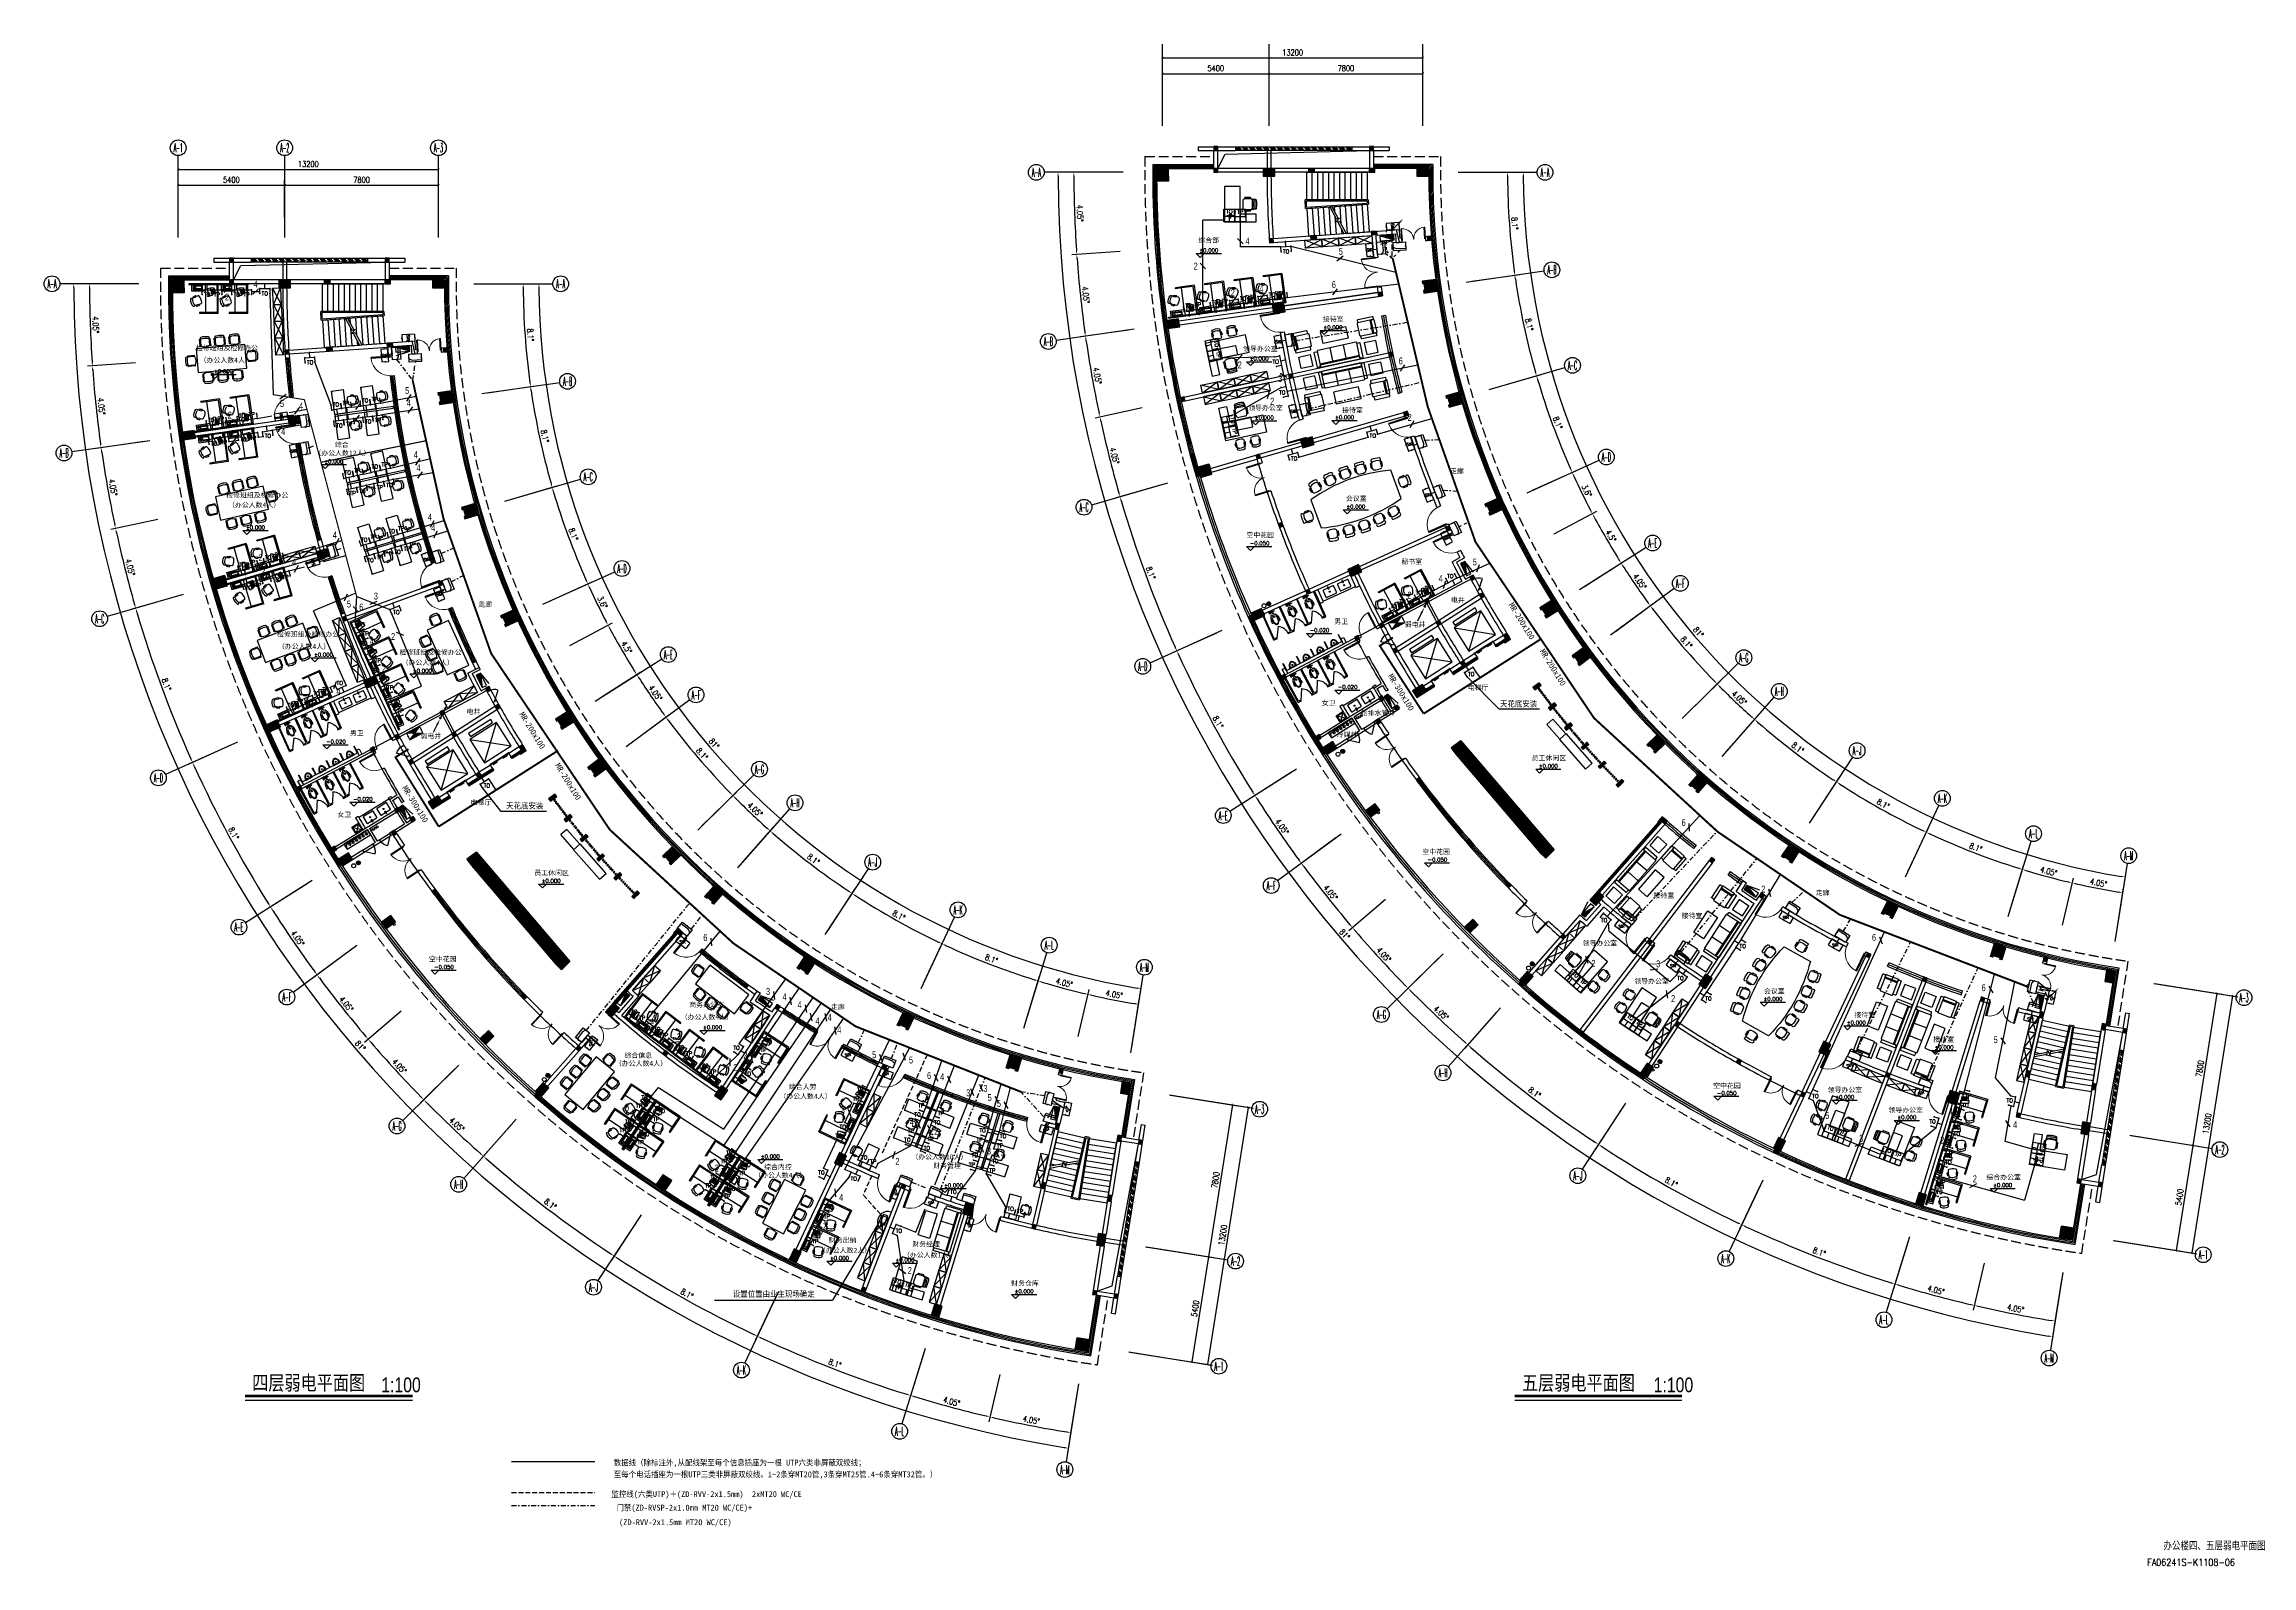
# Model space of a CAD drawing. Extents: x 13680 to 1640314, y -473492 to 65390.
# Drawn here: x 1410325 to 1522309, y -363539 to -286349 of the extents above; entities that cross this region are included whole.
import ezdxf
from ezdxf.enums import TextEntityAlignment as Align

# ---------------------------------------------------------------- set-up
doc = ezdxf.new("R2010")
doc.units = 0
doc.header["$LTSCALE"] = 1000
doc.header["$MEASUREMENT"] = 0
doc.linetypes.add('DASH', pattern=[0.35, 0.25, -0.1])
doc.linetypes.add('DASHDOT', pattern=[1, 0.5, -0.25, 0, -0.25])
for name, color, linetype in [('0-桥架', 120, 'Continuous'), ('0-电气文字', 6, 'Continuous'), ('001', 93, 'Continuous'), ('ACS_FFG_FM_F', 7, 'Continuous'), ('AXIS', 1, 'Continuous'), ('AXIS_TEXT', 7, 'Continuous'), ('COLUMN', 255, 'Continuous'), ('DIM-照明', 3, 'Continuous'), ('door', 2, 'Continuous'), ('EQUIP-消防', 241, 'Continuous'), ('EQUIP-通讯', 6, 'Continuous'), ('HATCH', 8, 'Continuous'), ('LINE', 123, 'Continuous'), ('LWIRE', 4, 'Continuous'), ('PUB_HATCH', 8, 'Continuous'), ('PUB_TEXT', 7, 'Continuous'), ('S-提资20140812', 6, 'Continuous'), ('S-消防器材提资', 2, 'Continuous'), ('STAIR', 2, 'Continuous'), ('STAIR-H', 2, 'Continuous'), ('TEL_TEXT', 7, 'Continuous'), ('VPIPE-废水', 31, 'DASH'), ('VPIPE-污水', 2, 'DASH'), ('VPIPE-通气', 3, 'Continuous'), ('VPIPE-雨水', 4, 'DASH'), ('WALL', 255, 'Continuous'), ('WINDOW', 2, 'Continuous'), ('WIRE-照明', 120, 'Continuous'), ('卫生间洁具', 8, 'Continuous'), ('安保设备SA', 241, 'Continuous'), ('室外建筑', 8, 'Continuous'), ('装修家具', 8, 'Continuous'), ('装修家具2', 8, 'Continuous')]:
    doc.layers.add(name, color=color, linetype=linetype)
for name, color, linetype, lineweight in [('04071 FF-TXT', 3, 'Continuous', 25), ('74071 FF-SAN', 4, 'Continuous', 20), ('ACS_DLJ_QYG', 6, 'Continuous', 50)]:
    doc.layers.add(name, color=color, linetype=linetype, lineweight=lineweight)
doc.styles.add('-宋体', font='', dxfattribs={"width": 1.3})
doc.styles.add('-黑体', font='simhei.ttf', dxfattribs={"width": 0.8})
doc.styles.add('_HZTXT', font='txt.shx', dxfattribs={"width": 0.8, "bigfont": 'HZTXT.shx'})
doc.styles.add('_TCH_AXIS', font='COMPLEX', dxfattribs={"bigfont": 'GBCBIG'})
doc.styles.add('_TCH_DIM_T3', font='SIMPLEX', dxfattribs={"width": 0.705882, "bigfont": 'GBCBIG'})
doc.styles.add('_TEL_DIM', font='SIMPLEX', dxfattribs={"width": 0.8, "height": 3.5, "bigfont": 'HZTXT'})
doc.styles.add('IN-C', font='')
doc.styles.add('IN-E', font='simplex.shx')
doc.styles.get("Standard").update_dxf_attribs({"font": 'haiwenrs.shx', "bigfont": 'hztxt.shx'})
doc.styles.add('TK', font='GEDITXT.SHX', dxfattribs={"width": 0.85, "height": 3.5, "bigfont": 'DXT.SHX'})
doc.styles.get('-宋体').set_extended_font_data('NSimSun')
doc.styles.get('IN-C').set_extended_font_data('SimSun')
doc.linetypes.add('FENCELINE1', pattern='A,0.25,-0.1,[133,ltypeshp.shx,S=0.1,R=0,X=-0.1,Y=0],-0.1,1', length=1.45)
doc.dimstyles.new('_TCH_ARCH&&100', dxfattribs={"dimtxt": 297.5, "dimasz": 100, "dimexe": 250, "dimexo": 300, "dimgap": 126.25, "dimtad": 1, "dimdec": 0, "dimzin": 0, "dimdsep": 46, "dimtxsty": '_TCH_DIM_T3', "dimblk": 'ARCHTICK', "dimcen": 0.09, "dimclrt": 7, "dimazin": 2, "dimtfac": 1, "dimtdec": 0, "dimtix": 1, "dimtmove": 2, "dimatfit": 3, "dimfxl": 1, "dimtolj": 1, "dimtzin": 0, "dimarcsym": 0})
doc.dimstyles.new('_TCH_ARROW&&100', dxfattribs={"dimtxt": 297.5, "dimasz": 200, "dimexe": 250, "dimexo": 300, "dimgap": 126.25, "dimtad": 1, "dimdec": 0, "dimzin": 0, "dimdsep": 46, "dimtxsty": '_TCH_DIM_T3', "dimcen": 0.09, "dimclrt": 7, "dimazin": 2, "dimtfac": 1, "dimtdec": 0, "dimtix": 1, "dimtmove": 2, "dimatfit": 3, "dimfxl": 1, "dimtolj": 1, "dimtzin": 0, "dimarcsym": 0})
pattern_1 = [(45, (0, 0), (-16.83798, 16.83798), [])]
pattern_2 = [(45, (1238865.16, -519110.95), (-33.6759605, 33.6759605), [])]
pattern_3 = [(45, (1298227.88, -357550.95), (-33.67596, 33.67596), [])]
pattern_4 = [(45, (1348157.63, -351894.644), (-33.67596, 33.67596), [])]

# ---------------------------------------------------------------- blocks, each defined once
blk = doc.blocks.new('$DorLib2D$00000228')
at = {"color": 0}
blk.add_line((0.5, 0), (0, 0.87), dxfattribs=at)
blk.add_arc((0.5, 0), 1, 120, 180, dxfattribs=at)
blk = doc.blocks.new('A$C59BC2475')
at = {"layer": '卫生间洁具', "color": 8}
for p, q in [((15, 226), (50, 150)), ((42, 238), (76, 162))]:
    blk.add_line(p, q, dxfattribs=at)
for radius in [28.6, 19]:
    blk.add_circle((120, 29), radius, dxfattribs=at)
for centre, radius, start, end in [((22, 247), 21.9, 303.78878, 284.81255), ((22, 247), 11.7, 310.71422, 277.88712), ((22, 247), 10.2, 312.69581, 275.90552), ((23, 245), 2.73, 24.30067, 204.30067), ((298, 344), 295, 199.80883, 208.79251), ((-234, 104), 295, 19.80883, 28.79251), ((42, 203), 2.73, 204.30067, 24.30067)]:
    blk.add_arc(centre, radius, start, end, dxfattribs=at)
at = {"layer": '卫生间洁具', "color": 8, "extrusion": (-1.1128e-26, -1.18513e-26, -1)}
for centre in [(59, 165), (59, 164), (63, 156)]:
    blk.add_ellipse(centre, major_axis=(-13.3, -6), ratio=0.4480662, start_param=3.1415927, end_param=6.2831853, dxfattribs=at)
blk = doc.blocks.new('A$C3ECB1412')
at = {"layer": '装修家具', "color": 8}
for p, q in [((0, 1500), (0, 0)), ((0, 1500), (0, 0)), ((1500, 1500), (0, 1500)), ((0, 1500), (50, 1500)), ((50, 1444), (50, 844)), ((50, 1444), (1450, 1444)), ((201, 1278), (496, 1355)), ((201, 1278), (227, 1087)), ((205, 1083), (588, 1184)), ((244, 1263), (466, 1322)), ((250, 1237), (473, 1295)), ((259, 1205), (482, 1263)), ((268, 1171), (491, 1229)), ((276, 1140), (499, 1199)), ((496, 1355), (567, 1176)), ((588, 1184), (626, 1037)), ((1450, 1444), (1450, 844)), ((1500, 1500), (1500, 544)), ((0, 0), (50, 0)), ((50, 844), (50, 0)), ((50, 844), (50, 0)), ((390, 844), (50, 844)), ((50, 144), (350, 144)), ((90, 695), (90, 223)), ((289, 695), (90, 695)), ((90, 223), (289, 223)), ((115, 670), (115, 347)), ((239, 670), (115, 670)), ((115, 347), (239, 347)), ((239, 323), (115, 323)), ((115, 323), (115, 248)), ((115, 248), (239, 248)), ((243, 937), (205, 1083)), ((239, 347), (239, 670)), ((239, 248), (239, 323)), ((626, 1037), (243, 937)), ((289, 223), (289, 695)), ((350, 144), (350, 844)), ((390, 844), (1450, 844)), ((671, 223), (604, 333)), ((605, 480), (646, 383)), ((719, 246), (669, 365)), ((719, 236), (753, 168)), ((1008, 635), (1043, 536)), ((1081, 386), (1038, 507)), ((1088, 377), (1108, 304)), ((1132, 400), (1108, 527)), ((1450, 844), (1450, 544)), ((1450, 544), (1500, 544))]:
    blk.add_line(p, q, dxfattribs=at)
for centre, radius, start, end in [((639, 344), 36.8, 35.07349, 197.55347), ((675, 488), 70.3, 133.49939, 186.55838), ((1036, -39), 708, 96.82463, 125.30873), ((691, 242), 27.9, 223.29016, 8.784), ((795, 137), 51.9, 81.38416, 259.80165), ((800, 575), 489, 268.32775, 313.80562), ((797, 582), 394, 270.78009, 311.35327), ((950, 594), 70.3, 35.57498, 88.63398), ((1074, 512), 36.8, 24.5799, 187.05987), ((1098, 254), 51.9, 322.33171, 140.7492), ((1104, 401), 27.9, 213.34937, 358.8432)]:
    blk.add_arc(centre, radius, start, end, dxfattribs=at)
blk = doc.blocks.new('A$C4CDD4A0C')
at = {"layer": '装修家具', "color": 8}
for p, q in [((222, 1146), (139, 1139)), ((371, 1167), (222, 1146)), ((386, 1218), (386, 1188)), ((682, 1234), (402, 1234)), ((685, 1173), (405, 1173)), ((682, 1172), (682, 1172)), ((697, 1188), (697, 1218)), ((1264, 1482), (1593, 1482)), ((1426, 1634), (1426, 1335)), ((139, 663), (222, 654)), ((222, 654), (371, 633)), ((260, 1116), (258, 1094)), ((258, 709), (259, 686)), ((288, 1056), (288, 744)), ((386, 612), (386, 582)), ((395, 628), (682, 628)), ((402, 566), (682, 566)), ((682, 628), (682, 628)), ((697, 582), (697, 612)), ((794, 744), (794, 1056)), ((794, 1056), (794, 1056))]:
    blk.add_line(p, q, dxfattribs=at)
for points in [[(917, 1400), (917, 1800), (117, 1800), (117, 1400)], [(1717, 0), (1717, 1800), (917, 1800), (917, 0)]]:
    blk.add_lwpolyline(points, close=True, dxfattribs=at)
blk.add_circle((1425, 1482), 86.5, dxfattribs=at)
for centre, radius, start, end in [((133, 1101), 38.4, 81.1166, 176.8521), ((118, 1087), 55.7, 6.30297, 68.04349), ((230, 1117), 30.1, 357.86933, 100.84298), ((405, 1056), 117, 90, 180), ((402, 1218), 15.6, 90, 180), ((402, 1188), 15.6, 180, 261.0411), ((682, 1218), 15.6, 0, 90), ((682, 1188), 15.6, 270, 0), ((678, 1056), 117, 0, 88.08979), ((1453, 898), 1374, 171.44766, 179.93471), ((1453, 902), 1374, 180.06529, 188.55234), ((136, 705), 41.7, 190.15235, 273.95309), ((137, 700), 37.3, 272.69322, 11.28201), ((1455, 900), 1296, 171.44766, 188.55234), ((227, 686), 32.5, 262.6639, 359.91936), ((1539, 901), 1296, 171.44766, 188.55234), ((405, 744), 117, 180, 266.90852), ((402, 612), 15.6, 90, 180), ((402, 582), 15.6, 180, 270), ((678, 744), 117, 271.91021, 0), ((682, 612), 15.6, 0, 90), ((682, 582), 15.6, 270, 0)]:
    blk.add_arc(centre, radius, start, end, dxfattribs=at)
blk = doc.blocks.new('A$C44F7551D')
at = {"layer": '装修家具', "color": 8}
for p, q in [((0, 400), (850, 0)), ((850, 400), (0, 0))]:
    blk.add_line(p, q, dxfattribs=at)
blk.add_lwpolyline([(0, 400), (0, 0), (850, 0), (850, 400)], close=True, dxfattribs=at)
blk = doc.blocks.new('A$C0A380173')
at = {"layer": '装修家具', "color": 8, "xscale": -1, "rotation": 298.0000027539319}
for p in [(2411, -1838), (1087, -2542)]:
    blk.add_blockref('A$C3ECB1412', p, dxfattribs=at)
blk = doc.blocks.new('A$C03587EE0')
at = {"layer": '装修家具', "color": 8}
for p, q in [((452, 493), (71, 487)), ((458, 49), (78, 44)), ((478, 538), (131, 533)), ((486, 5), (138, 0))]:
    blk.add_line(p, q, dxfattribs=at)
for centre, radius, start, end in [((750, 275), 750, 166.8568, 194.7308), ((72, 433), 54, 90.7938, 166.8568), ((77, 98), 54, 194.7308, 270.7938), ((750, 275), 660, 161.17003, 200.41757), ((178, 511), 57.9, 164.77928, 203.64704), ((131, 524), 9, 90.7938, 164.77928), ((185, 23), 57.9, 157.94056, 196.80833), ((138, 9), 9, 196.80833, 270.7938), ((452, 439), 54, 24.94282, 90.7938), ((457, 103), 54, 270.7938, 336.64479), ((478, 529), 9, 16.80833, 90.7938), ((432, 515), 57.9, 328.4736, 16.80833), ((485, 14), 9, 270.7938, 344.77928), ((438, 27), 57.9, 344.77928, 33.11401), ((81, 266), 464, 336.64479, 24.94282)]:
    blk.add_arc(centre, radius, start, end, dxfattribs=at)
blk = doc.blocks.new('A$C40867F42')
at = {"layer": '装修家具', "color": 8}
blk.add_lwpolyline([(-40032, -14249), (-38832, -14249), (-38832, -11763), (-40032, -11763)], close=True, dxfattribs=at)
at = {"layer": '装修家具', "color": 8, "xscale": -1}
for p, rotation in [((-39173, -11164), 90.793803449409), ((-40630, -12003), 180.7938034227225), ((-40630, -12749), 180.7938034227225), ((-40630, -13495), 180.7938034227225)]:
    blk.add_blockref('A$C03587EE0', p, dxfattribs=dict(at, rotation=rotation))
at = {"layer": '装修家具', "color": 8}
for p, rotation in [((-38234, -12003), 179.2061965576802), ((-38233, -12749), 179.2061965576802), ((-39173, -14847), 89.20619653099655), ((-38233, -13495), 179.2061965576802)]:
    blk.add_blockref('A$C03587EE0', p, dxfattribs=dict(at, rotation=rotation))
blk = doc.blocks.new('A$C6DCB248D')
at = {"layer": '装修家具', "color": 8}
for p, q in [((50, 1272), (50, 672)), ((50, 1272), (50, 672)), ((1250, 1272), (50, 1272)), ((50, 1272), (100, 1272)), ((1250, 1272), (1250, 672)), ((1250, 672), (50, 672))]:
    blk.add_line(p, q, dxfattribs=at)
at = {"layer": '装修家具2', "color": 8}
for p, q in [((403, 207), (380, 334)), ((435, 471), (437, 366)), ((456, 212), (452, 341)), ((453, 202), (460, 126)), ((847, 202), (840, 126)), ((844, 212), (848, 341)), ((865, 471), (863, 366)), ((897, 207), (920, 334))]:
    blk.add_line(p, q, dxfattribs=at)
for centre, radius, start, end in [((417, 332), 36.8, 14.00681, 176.48678), ((429, 218), 27.9, 202.22348, 347.71731), ((503, 453), 70.3, 112.4327, 165.4917), ((488, 82), 51.9, 60.31748, 238.73497), ((650, 489), 489, 247.26107, 292.73893), ((650, -168), 708, 75.75795, 104.24205), ((650, 497), 394, 249.71341, 290.28659), ((812, 82), 51.9, 301.26503, 119.68252), ((797, 453), 70.3, 14.5083, 67.5673), ((871, 218), 27.9, 192.28269, 337.77652), ((883, 332), 36.8, 3.51322, 165.99319)]:
    blk.add_arc(centre, radius, start, end, dxfattribs=at)
blk = doc.blocks.new('A$C011C4558')
at = {"layer": '装修家具', "color": 8}
blk.add_lwpolyline([(0, 1200), (2999, 1200), (2999, 1280), (0, 1280)], close=True, dxfattribs=at)
at = {"layer": '装修家具', "color": 8, "xscale": -1, "rotation": 90}
for p in [(1272, 2530), (2771, 2530), (1272, 1250), (2771, 1250)]:
    blk.add_blockref('A$C6DCB248D', p, dxfattribs=at)
blk = doc.blocks.new('A$C1D562E84')
at = {"layer": '装修家具', "color": 8}
for p, rotation in [((1931, -1026), 7.74748324995508), ((2659, -4471), 12.45405181787553)]:
    blk.add_blockref('A$C011C4558', p, dxfattribs=dict(at, rotation=rotation))
at = {"layer": '装修家具', "color": 8, "xscale": -1, "rotation": 197.1606203857971}
blk.add_blockref('A$C011C4558', (2914, -5480), dxfattribs=at)
blk = doc.blocks.new('三人沙发1')
at = {"layer": '装修家具', "color": 8}
for p, q in [((1028, 0), (-1028, 0)), ((1017, 55), (-1017, 55)), ((342, 0), (342, -682)), ((-343, 0), (-343, -682))]:
    blk.add_line(p, q, dxfattribs=at)
at = {"layer": '装修家具', "color": 8, "flags": 128}
for points in [[(-1028, -605, -0.4142136), (-1050, -627), (-1161, -627, -0.4142162), (-1183, -605), (-1183, 143, -0.1989042), (-1176, 159, -0.198911), (-1161, 165), (-1050, 165, -0.4142109), (-1028, 143, -0.4142109)], [(-1028, 66), (-1028, 187, -0.1988959), (-1024, 195, -0.1989124), (-1017, 198), (1017, 198, -0.4142082), (1028, 187), (1028, 66)], [(-1028, 143), (-1028, -638, 0.4142149), (-983, -682), (984, -682, 0.4142136), (1028, -638), (1028, 143)], [(1028, 143, -0.4142136), (1050, 165), (1161, 165, -0.1989124), (1176, 159, -0.1989124), (1183, 143), (1183, -605, -0.4142179), (1161, -627), (1050, -627, -0.4142162), (1028, -605, -0.4142162)]]:
    blk.add_lwpolyline(points, format="xyb", dxfattribs=at)
at = {"layer": '装修家具', "color": 8}
for centre, start, end in [((-1017, 66), 180, 270), ((1017, 66), 270, 0)]:
    blk.add_arc(centre, 11, start, end, dxfattribs=at)
blk = doc.blocks.new('A$C78281EE0')
at = {"layer": '装修家具', "color": 8}
for p, q in [((596, 4695), (401, 4713)), ((603, 4754), (408, 4782)), ((616, 4701), (609, 4702)), ((2486, 5071), (960, 5070)), ((1431, 5388), (1436, 5585)), ((1480, 5365), (1481, 5372)), ((1490, 5384), (1505, 5579)), ((1956, 5384), (1941, 5579)), ((1966, 5365), (1965, 5372)), ((1966, 5365), (1966, 5372)), ((2015, 5388), (2010, 5585)), ((2830, 4701), (2837, 4702)), ((2844, 4754), (3039, 4782)), ((2850, 4695), (3045, 4713)), ((440, 3355), (244, 3376)), ((449, 3414), (256, 3445)), ((487, 3878), (291, 3879)), ((488, 3937), (292, 3948)), ((503, 4178), (309, 4217)), ((516, 4236), (327, 4284)), ((467, 3402), (460, 3403)), ((507, 3886), (499, 3887)), ((507, 3886), (499, 3886)), ((533, 4223), (526, 4225)), ((533, 4223), (526, 4224)), ((2913, 4223), (2920, 4225)), ((2913, 4223), (2920, 4224)), ((2930, 4236), (3119, 4284)), ((2940, 3886), (2947, 3887)), ((2940, 3886), (2947, 3886)), ((2944, 4178), (3137, 4217)), ((2958, 3937), (3155, 3948)), ((2959, 3878), (3155, 3879)), ((2980, 3402), (2987, 3403)), ((2997, 3414), (3191, 3445)), ((3006, 3355), (3202, 3376)), ((422, 3127), (225, 3122)), ((422, 2543), (225, 2548)), ((425, 3068), (230, 3053)), ((425, 2602), (230, 2617)), ((440, 2315), (244, 2294)), ((449, 2257), (256, 2226)), ((444, 3078), (437, 3078)), ((444, 3078), (437, 3078)), ((444, 2592), (437, 2593)), ((467, 2268), (459, 2267)), ((2980, 2268), (2987, 2267)), ((2998, 2257), (3191, 2226)), ((3002, 3078), (3010, 3078)), ((3002, 3078), (3009, 3078)), ((3002, 2592), (3010, 2593)), ((3006, 2315), (3202, 2294)), ((3021, 3068), (3216, 3053)), ((3021, 2602), (3216, 2617)), ((3025, 3127), (3222, 3122)), ((3025, 2543), (3222, 2548)), ((487, 1793), (291, 1792)), ((488, 1733), (291, 1722)), ((502, 1492), (309, 1454)), ((516, 1435), (326, 1386)), ((506, 1784), (499, 1784)), ((506, 1784), (499, 1784)), ((533, 1448), (526, 1446)), ((533, 1448), (526, 1446)), ((2913, 1448), (2921, 1446)), ((2913, 1448), (2920, 1446)), ((2930, 1435), (3120, 1387)), ((2940, 1784), (2947, 1784)), ((2940, 1784), (2947, 1784)), ((2944, 1492), (3137, 1454)), ((2958, 1733), (3155, 1722)), ((2959, 1793), (3155, 1792)), ((596, 976), (401, 957)), ((602, 917), (407, 888)), ((616, 969), (609, 968)), ((960, 739), (2486, 739)), ((1431, 422), (1436, 225)), ((1480, 444), (1481, 437)), ((1490, 425), (1506, 230)), ((1956, 425), (1941, 230)), ((1966, 444), (1966, 437)), ((1966, 444), (1966, 437)), ((2015, 422), (2010, 225)), ((2830, 969), (2838, 968)), ((2844, 917), (3039, 888)), ((2850, 976), (3045, 957))]:
    blk.add_line(p, q, dxfattribs=at)
for centre, radius, start, end in [((1470, 5571), 36.3, 12.86855, 157.84583), ((1563, 5734), 87.7, 120.39494, 239.60957), ((1699, 5568), 203, 153.79004, 172.66754), ((1723, 4235), 1587, 82.59299, 97.41153), ((1723, 5119), 577, 69.21121, 110.7933), ((1883, 5734), 87.7, 300.39494, 59.60957), ((1750, 5568), 203, 8.09749, 26.38425), ((1976, 5571), 36.3, 22.15868, 167.13597), ((1688, 4268), 1587, 162.7239, 177.54244), ((239, 4683), 87.7, 20.52586, 139.74048), ((818, 4420), 577, 149.34212, 190.92422), ((379, 4521), 203, 87.46788, 106.34538), ((416, 4747), 36.3, 102.28959, 247.26688), ((587, 4725), 32, 286.17628, 61.417), ((608, 4600), 102, 6.24183, 85.13317), ((-6, 4563), 716, 336.40818, 3.85816), ((8991, 2905), 8318, 164.90856, 195.09596), ((1461, 5398), 32, 198.71842, 333.95915), ((1581, 5356), 102, 175.00226, 253.8936), ((1723, 5954), 716, 256.27726, 283.72725), ((1865, 5356), 102, 286.11092, 5.00226), ((1985, 5398), 32, 206.04537, 341.28609), ((-5545, 2905), 8318, 344.90404, 15.09187), ((3452, 4563), 716, 176.14227, 203.59225), ((2838, 4600), 102, 94.86726, 173.7586), ((2859, 4725), 32, 118.58342, 253.82415), ((3031, 4747), 36.3, 292.73355, 77.71084), ((3068, 4521), 203, 73.65505, 92.53255), ((3207, 4683), 87.7, 40.25995, 159.47457), ((2629, 4420), 577, 349.07621, 30.65831), ((1758, 4268), 1587, 2.45799, 17.27653), ((1613, 3552), 1587, 167.88618, 182.70471), ((106, 3515), 87.7, 205.68813, 324.90276), ((133, 3834), 87.7, 25.68813, 144.90276), ((184, 4367), 87.7, 200.52586, 319.74048), ((732, 3624), 577, 154.5044, 196.08649), ((282, 3637), 203, 239.08323, 257.96073), ((286, 3688), 203, 93.39068, 111.67743), ((261, 3409), 36.3, 98.16174, 243.13902), ((370, 4470), 203, 233.75118, 252.03793), ((302, 3914), 36.3, 107.45187, 252.42915), ((329, 4248), 36.3, 92.99946, 237.97675), ((433, 3386), 32, 284.01161, 59.25233), ((484, 3502), 102, 260.29544, 339.18678), ((476, 3908), 32, 291.33855, 66.57928), ((498, 4210), 32, 278.84933, 54.09006), ((507, 3785), 102, 11.4041, 90.29544), ((559, 4321), 102, 255.13317, 334.02451), ((-100, 3693), 716, 341.57045, 9.02044), ((2887, 4321), 102, 205.97592, 284.86726), ((3547, 3693), 716, 170.97999, 198.42998), ((2939, 3785), 102, 89.70498, 168.59632), ((2962, 3502), 102, 200.81364, 279.70498), ((2949, 4210), 32, 125.91037, 261.15109), ((2971, 3908), 32, 113.42115, 248.66187), ((3014, 3386), 32, 120.74809, 255.98882), ((3118, 4248), 36.3, 302.02368, 87.00097), ((3076, 4470), 203, 287.9625, 306.24925), ((3144, 3914), 36.3, 287.57128, 72.54856), ((3160, 3688), 203, 68.32299, 86.60975), ((3185, 3409), 36.3, 296.86141, 81.83869), ((3262, 4367), 87.7, 220.25995, 339.47457), ((3164, 3637), 203, 282.0397, 300.9172), ((3314, 3834), 87.7, 35.09767, 154.3123), ((2714, 3624), 577, 343.91394, 25.49603), ((3340, 3515), 87.7, 215.09767, 334.3123), ((1834, 3552), 1587, 357.29572, 12.11425), ((1574, 2835), 1587, 172.59299, 187.41153), ((76, 2996), 87.7, 30.39494, 149.60957), ((76, 2675), 87.7, 210.39494, 329.60957), ((106, 2156), 87.7, 35.08396, 154.29859), ((690, 2835), 577, 159.21121, 200.7933), ((241, 2862), 203, 98.09749, 116.38425), ((241, 2811), 203, 243.79004, 262.66754), ((238, 3089), 36.3, 112.15868, 257.13597), ((238, 2582), 36.3, 102.86855, 247.84583), ((261, 2262), 36.3, 116.8477, 261.82498), ((411, 3097), 32, 296.04537, 71.28609), ((411, 2574), 32, 288.71842, 63.95915), ((432, 2284), 32, 300.73438, 75.97511), ((453, 2977), 102, 16.11092, 95.00226), ((453, 2694), 102, 265.00226, 343.8936), ((484, 2168), 102, 20.79993, 99.69127), ((-145, 2835), 716, 346.27726, 13.72725), ((2963, 2168), 102, 80.30915, 159.20049), ((3591, 2835), 716, 166.27318, 193.72317), ((2993, 2977), 102, 84.99817, 163.88951), ((2993, 2694), 102, 196.10683, 274.99817), ((3014, 2284), 32, 104.02532, 239.26604), ((3035, 3097), 32, 108.71434, 243.95506), ((3035, 2574), 32, 116.04128, 251.28201), ((3186, 2262), 36.3, 278.17545, 63.15273), ((3208, 3089), 36.3, 282.86446, 67.84175), ((3208, 2582), 36.3, 292.15459, 77.13188), ((3206, 2811), 203, 277.33288, 296.21038), ((3206, 2862), 203, 63.61618, 81.90294), ((3340, 2156), 87.7, 25.70184, 144.91647), ((3371, 2996), 87.7, 30.39086, 149.60548), ((2756, 2835), 577, 339.20713, 20.78922), ((3371, 2675), 87.7, 210.39086, 329.60548), ((1872, 2835), 1587, 352.5889, 7.40744), ((1613, 2119), 1587, 177.28201, 192.10054), ((132, 1836), 87.7, 215.08396, 334.29859), ((184, 1303), 87.7, 40.24624, 159.46086), ((1688, 1402), 1587, 182.44428, 197.26282), ((732, 2046), 577, 163.90023, 205.48232), ((282, 2034), 203, 102.02599, 120.90349), ((286, 1983), 203, 248.30928, 266.59604), ((817, 1251), 577, 169.0625, 210.6446), ((370, 1200), 203, 107.94879, 126.23554), ((302, 1757), 36.3, 107.55757, 252.53485), ((328, 1423), 36.3, 122.00997, 266.98726), ((475, 1763), 32, 293.40744, 68.64816), ((497, 1461), 32, 305.89666, 81.13738), ((507, 1886), 102, 269.69127, 348.58261), ((559, 1350), 102, 25.96221, 104.85355), ((-101, 1978), 716, 350.96628, 18.41627), ((-6, 1108), 716, 356.12856, 23.57854), ((3452, 1108), 716, 156.42189, 183.87187), ((2887, 1350), 102, 75.14688, 154.03822), ((3547, 1978), 716, 161.58416, 189.03415), ((2939, 1886), 102, 191.41781, 270.30915), ((2949, 1461), 32, 98.86304, 234.10377), ((2971, 1763), 32, 111.35226, 246.59299), ((3118, 1423), 36.3, 273.01317, 57.99046), ((2629, 1251), 577, 329.35583, 10.93793), ((3077, 1200), 203, 53.76489, 72.05164), ((3144, 1757), 36.3, 287.46558, 72.44286), ((3160, 1983), 203, 273.40439, 291.69114), ((3262, 1303), 87.7, 20.53957, 139.75419), ((3164, 2034), 203, 59.09694, 77.97444), ((2714, 2046), 577, 334.51811, 16.1002), ((3314, 1836), 87.7, 205.70184, 324.91647), ((1759, 1402), 1587, 342.73761, 357.55615), ((1834, 2119), 1587, 347.89989, 2.71842), ((239, 988), 87.7, 220.24624, 339.46086), ((378, 1150), 203, 253.64134, 272.51884), ((415, 924), 36.3, 112.71984, 257.69713), ((587, 945), 32, 298.56971, 73.81044), ((607, 1070), 102, 274.85355, 353.74489), ((1462, 411), 32, 26.04537, 161.28609), ((1470, 238), 36.3, 202.15868, 347.13597), ((1563, 76), 87.7, 120.39494, 239.60957), ((1582, 453), 102, 106.11092, 185.00226), ((1699, 241), 203, 187.33697, 206.21447), ((1723, 690), 577, 249.21121, 290.7933), ((1723, 1574), 1587, 262.59299, 277.41153), ((1723, -145), 716, 76.27726, 103.72725), ((1865, 453), 102, 355.00226, 73.8936), ((1884, 76), 87.7, 300.39494, 59.60957), ((1750, 241), 203, 333.62027, 351.90702), ((1977, 238), 36.3, 192.86855, 337.84583), ((1985, 411), 32, 18.71842, 153.95915), ((2839, 1070), 102, 186.25554, 265.14688), ((2859, 945), 32, 106.18999, 241.43071), ((3031, 924), 36.3, 282.3033, 67.28059), ((3068, 1150), 203, 267.48159, 286.35909), ((3207, 988), 87.7, 200.53957, 319.75419)]:
    blk.add_arc(centre, radius, start, end, dxfattribs=at)
blk = doc.blocks.new('A$C137048A1')
at = {"layer": '装修家具', "color": 8}
for p, q in [((1366, 1009), (1366, 1289)), ((1382, 1304), (1412, 1304)), ((1428, 1289), (1428, 1289)), ((1428, 1003), (1428, 1289)), ((1544, 1401), (1856, 1401)), ((1856, 1401), (1856, 1401)), ((1972, 1289), (1972, 1289)), ((1973, 1292), (1973, 1013)), ((1988, 1304), (2018, 1304)), ((2034, 1289), (2034, 1009)), ((1412, 993), (1382, 993)), ((1454, 830), (1433, 978)), ((1463, 746), (1454, 830)), ((1509, 865), (1486, 866)), ((1856, 896), (1544, 896)), ((1916, 867), (1894, 865)), ((1946, 830), (1939, 746)), ((1967, 978), (1946, 830)), ((2018, 993), (1988, 993))]:
    blk.add_line(p, q, dxfattribs=at)
for points in [[(650, 2424), (2750, 2424), (2750, 1524), (650, 1524)], [(1267, 1524), (2133, 1524), (2133, 2009), (1267, 2009)], [(2350, 1524), (2750, 1524), (2750, 724), (2350, 724)]]:
    blk.add_lwpolyline(points, close=True, dxfattribs=at)
for centre, radius, start, end in [((1382, 1289), 15.6, 90, 180), ((1412, 1289), 15.6, 0, 90), ((1544, 1285), 117, 90, 178.08979), ((1856, 1285), 117, 1.91021, 90), ((1988, 1289), 15.6, 90, 180), ((2018, 1289), 15.6, 0, 90), ((1382, 1009), 15.6, 180, 270), ((1412, 1009), 15.6, 270, 0), ((1544, 1013), 117, 183.09148, 270), ((1486, 834), 32.5, 90.08064, 187.3361), ((1500, 744), 37.3, 78.71799, 177.30678), ((1505, 743), 41.7, 176.04691, 259.84765), ((1702, 2060), 1374, 261.44766, 269.93471), ((1700, 2062), 1296, 261.44766, 278.55234), ((1702, 2147), 1296, 261.44766, 278.55234), ((1698, 2060), 1374, 270.06529, 278.55234), ((1856, 1013), 117, 270, 0), ((1887, 725), 55.7, 21.95651, 83.69703), ((1901, 740), 38.4, 273.1479, 8.8834), ((1917, 837), 30.1, 349.15702, 92.13067), ((1988, 1009), 15.6, 188.9589, 270), ((2018, 1009), 15.6, 270, 0)]:
    blk.add_arc(centre, radius, start, end, dxfattribs=at)
at = {"layer": '装修家具2', "color": 8}
for p, q in [((1043, 2835), (1020, 2709)), ((1074, 2572), (1077, 2677)), ((1092, 2841), (1099, 2917)), ((1096, 2831), (1092, 2702)), ((1487, 2841), (1480, 2917)), ((1484, 2831), (1487, 2702)), ((1505, 2572), (1503, 2677)), ((1537, 2835), (1560, 2709)), ((1825, 2835), (1801, 2709)), ((1856, 2572), (1859, 2677)), ((1874, 2841), (1881, 2917)), ((1878, 2831), (1874, 2702)), ((2269, 2841), (2262, 2917)), ((2266, 2831), (2269, 2702)), ((2287, 2572), (2285, 2677)), ((2319, 2835), (2342, 2709))]:
    blk.add_line(p, q, dxfattribs=at)
for centre, radius, start, end in [((1056, 2711), 36.8, 183.51322, 345.99319), ((1068, 2825), 27.9, 12.28269, 157.77652), ((1142, 2589), 70.3, 194.5083, 247.5673), ((1127, 2960), 51.9, 121.26503, 299.68252), ((1290, 2553), 489, 67.26107, 112.73893), ((1290, 3211), 708, 255.75795, 284.24205), ((1290, 2546), 394, 69.71341, 110.28659), ((1452, 2960), 51.9, 240.31748, 58.73497), ((1437, 2589), 70.3, 292.4327, 345.4917), ((1511, 2825), 27.9, 22.22348, 167.71731), ((1523, 2711), 36.8, 194.00681, 356.48678), ((1838, 2711), 36.8, 183.51322, 345.99319), ((1850, 2825), 27.9, 12.28269, 157.77652), ((1924, 2589), 70.3, 194.5083, 247.5673), ((1909, 2960), 51.9, 121.26503, 299.68252), ((2072, 2553), 489, 67.26107, 112.73893), ((2072, 3211), 708, 255.75795, 284.24205), ((2072, 2546), 394, 69.71341, 110.28659), ((2234, 2960), 51.9, 240.31748, 58.73497), ((2219, 2589), 70.3, 292.4327, 345.4917), ((2293, 2825), 27.9, 22.22348, 167.71731), ((2305, 2711), 36.8, 194.00681, 356.48678)]:
    blk.add_arc(centre, radius, start, end, dxfattribs=at)
at = {"layer": '装修家具', "color": 8, "rotation": 179.9999999999997}
for p in [(850, 400), (1700, 400), (2550, 400), (3400, 400)]:
    blk.add_blockref('A$C44F7551D', p, dxfattribs=at)
blk = doc.blocks.new('A$C5F023CF5')
at = {"layer": '装修家具', "color": 8}
for p, q in [((682, 155), (682, 840)), ((737, 166), (737, 829))]:
    blk.add_line(p, q, dxfattribs=at)
at = {"layer": '装修家具', "color": 8, "flags": 128}
for points in [[(825, 840), (44, 840, 0.4142149), (0, 796), (0, 199, 0.4142136), (44, 155), (825, 155)], [(77, 840, -0.4142136), (55, 862), (55, 973, -0.4142162), (77, 995), (825, 995, -0.1989042), (841, 989, -0.198911), (847, 973), (847, 862, -0.4142109), (825, 840, -0.4142109)], [(825, 155, -0.4142136), (847, 133), (847, 22, -0.1989124), (841, 6, -0.1989124), (825, 0), (77, 0, -0.4142179), (55, 22), (55, 133, -0.4142162), (77, 155, -0.4142162)], [(748, 840), (869, 840, -0.1988959), (877, 837, -0.1989124), (880, 829), (880, 166, -0.4142082), (869, 155), (748, 155)]]:
    blk.add_lwpolyline(points, format="xyb", dxfattribs=at)
at = {"layer": '装修家具', "color": 8}
for centre, start, end in [((748, 829), 90, 180), ((748, 166), 180, 270)]:
    blk.add_arc(centre, 11, start, end, dxfattribs=at)
blk = doc.blocks.new('A$C1D7F0C7F')
at = {"layer": '装修家具', "color": 8}
blk.add_lwpolyline([(1485, 1767), (2785, 1767), (2785, 1167), (1485, 1167)], close=True, dxfattribs=at)
at = {"layer": '装修家具'}
for points in [[(735, 152), (135, 152), (135, 752), (735, 752)], [(3535, 152), (4135, 152), (4135, 752), (3535, 752)]]:
    blk.add_lwpolyline(points, close=True, dxfattribs=at)
at = {"layer": '装修家具', "xscale": -1}
blk.add_blockref('A$C5F023CF5', (880, 982), dxfattribs=at)
at = {"layer": '装修家具'}
blk.add_blockref('A$C5F023CF5', (3389, 982), dxfattribs=at)
at = {"layer": '装修家具', "color": 8, "rotation": 179.9999919180233}
blk.add_blockref('三人沙发1', (2135, 198), dxfattribs=at)
blk = doc.blocks.new('A$C20E20CC7')
at = {"layer": '装修家具'}
for p, q in [((2000, 0), (2000, 450)), ((2000, 425), (3000, 425)), ((2000, 25), (3000, 25))]:
    blk.add_line(p, q, dxfattribs=at)
for points in [[(2000, 450), (0, 450), (0, 0), (2000, 0)], [(3000, 25), (3000, 425)]]:
    blk.add_lwpolyline(points, dxfattribs=at)
blk = doc.blocks.new('A$C2B4B4DE6')
at = {"layer": '卫生间洁具', "color": 8}
for points in [[(0, 400), (400, 400), (400, 0), (0, 0)], [(33, 367), (367, 367), (367, 33), (33, 33)]]:
    blk.add_lwpolyline(points, close=True, dxfattribs=at)
for points in [[(33, 367), (367, 33)], [(33, 33), (367, 367)]]:
    blk.add_lwpolyline(points, dxfattribs=at)
blk = doc.blocks.new('A$C6CAE1B6A')
at = {"color": 8}
for p, q in [((186, 387), (186, 325)), ((186, 53), (186, 115)), ((209, 387), (209, 326)), ((209, 53), (209, 114)), ((233, 387), (233, 327)), ((233, 53), (233, 113)), ((257, 387), (257, 328)), ((257, 53), (257, 112)), ((281, 387), (281, 329)), ((281, 53), (281, 111)), ((305, 387), (305, 330)), ((305, 53), (305, 110)), ((329, 387), (329, 331)), ((329, 53), (329, 109)), ((353, 387), (353, 332)), ((353, 53), (353, 108)), ((376, 387), (376, 333)), ((376, 53), (376, 107)), ((664, 240), (622, 240)), ((663, 201), (622, 201)), ((753, 240), (714, 240)), ((753, 201), (715, 201)), ((732, 361), (716, 361)), ((732, 338), (716, 338)), ((755, 366), (732, 366)), ((755, 331), (732, 331)), ((770, 391), (770, 311)), ((770, 268), (770, 172))]:
    blk.add_line(p, q, dxfattribs=at)
for points in [[(605, 247), (605, 193)], [(622, 193), (622, 247)], [(716, 374), (712, 374), (712, 378), (706, 378), (706, 382), (671, 382), (671, 376), (646, 376), (646, 363), (631, 363), (631, 344), (646, 344), (646, 329), (661, 329), (661, 324), (667, 324), (667, 313), (707, 313), (719, 321)], [(669, 245), (669, 263), (712, 263), (712, 243)], [(712, 197), (712, 178), (669, 178), (669, 195)], [(683, 167), (683, 83), (686, 80), (686, 76), (690, 76)], [(697, 167), (697, 83), (694, 80), (694, 76), (690, 76)]]:
    blk.add_lwpolyline(points, dxfattribs=at)
for points in [[(719, 313), (660, 313), (660, 293), (719, 293)], [(718, 178), (662, 178), (662, 167), (718, 167)], [(671, 293), (709, 293), (709, 263), (671, 263)], [(732, 379), (716, 379), (716, 321), (732, 321)]]:
    blk.add_lwpolyline(points, close=True, dxfattribs=at)
for centre, radius in [((416, 220), 37.7), ((689, 220), 32.4), ((689, 220), 12)]:
    blk.add_circle(centre, radius, dxfattribs=at)
for centre, radius, start, end in [((614, 239), 12, 43.71025, 136.28982), ((614, 201), 12, 223.71025, 316.28982), ((817, 220), 67.5, 135.02449, 224.97558), ((808, 351), 55, 133.58615, 226.41392)]:
    blk.add_arc(centre, radius, start, end, dxfattribs=at)
at = {"layer": '74071 FF-SAN', "color": 8}
for points in [[(605, 220), (605, 244), (578, 269), (551, 269), (526, 343), (387, 417, 0.0525426), (173, 440, 0.1329294), (154, 435, 0.1613913), (145, 425, 0.0431764), (139, 407, 0.0051731), (135, 387), (130, 361), (5, 279, 0.1950799), (0, 262), (0, 220)], [(605, 220), (605, 196), (578, 171), (551, 171), (526, 97), (387, 23, -0.0525426), (173, 0, -0.1329294), (154, 5, -0.1613913), (145, 15, -0.0431764), (139, 33, -0.0051731), (135, 53), (130, 79), (5, 161, -0.1950799), (0, 178), (0, 220)], [(41, 220), (41, 242, -0.2107009), (52, 261), (136, 319, -0.0780025), (159, 324), (413, 335, -0.245665), (487, 300, -0.1960507), (513, 220, -0.1960507)], [(41, 220), (41, 198, 0.2107009), (52, 179), (136, 121, 0.0780025), (159, 116), (413, 105, 0.245665), (487, 140, 0.1960507), (513, 220, 0.1960507)]]:
    blk.add_lwpolyline(points, format="xyb", dxfattribs=at)
blk = doc.blocks.new('A$C2BEA3424')
at = {"layer": '卫生间洁具', "color": 8}
for points in [[(46, 0), (389, 187, 0.056281), (357, 240, 0.051243), (311, 287, 0.047086), (253, 329, 0.038643), (200, 354, 0.050944), (157, 365, 0.073316), (111, 366, 0.092337), (75, 355, 0.092337), (46, 331, 0.073316), (22, 292, 0.050944), (8, 249, 0.038643), (1, 191, 0.047086), (3, 120, 0.051243), (19, 56, 0.056281)], [(147, 222, -0.999985), (171, 179, -0.999985)]]:
    blk.add_lwpolyline(points, format="xyb", close=True, dxfattribs=at)
for points in [[(2, 135, 0.078162), (12, 112, 0.158684), (36, 94, 0.087457), (89, 84, 0.073385), (138, 92, 0.051629), (203, 119), (203, 119, 0.051629), (262, 159, 0.073385), (295, 197, 0.087457), (316, 246, 0.158684), (313, 276, 0.078162), (299, 297)], [(295, 196, 0.099174), (299, 234, 0.110283), (288, 267, 0.092873), (261, 297, 0.05733), (232, 315, 0.037877), (184, 333, 0.072182), (122, 342, 0.124936), (87, 333), (87, 333, 0.124936), (60, 308, 0.072182), (34, 252, 0.037877), (23, 201, 0.05733), (22, 167, 0.092873), (34, 128, 0.110283), (55, 102, 0.099174), (89, 84)]]:
    blk.add_lwpolyline(points, format="xyb", dxfattribs=at)
blk = doc.blocks.new('A$C0B520725')
at = {"layer": '装修家具', "color": 8}
for p, q in [((574, 2310), (501, 2330)), ((582, 2303), (704, 2260)), ((597, 2354), (724, 2330)), ((832, 2230), (733, 2265)), ((150, 1213), (82, 1246)), ((137, 1164), (247, 1097)), ((160, 1212), (279, 1162)), ((292, 1581), (219, 1601)), ((394, 1098), (297, 1139)), ((300, 1574), (422, 1531)), ((315, 1625), (442, 1601)), ((432, 1942), (364, 1976)), ((419, 1893), (529, 1826)), ((442, 1941), (561, 1891)), ((550, 1500), (451, 1536)), ((676, 1828), (579, 1868)), ((1754, 1369), (1641, 1079)), ((1903, 1486), (1892, 1457)), ((1901, 1437), (1901, 1437)), ((2168, 1334), (1901, 1437)), ((2184, 1393), (1923, 1494)), ((2113, 896), (2225, 1186)), ((2182, 1345), (2193, 1373)), ((2320, 1247), (2189, 1320)), ((2267, 1208), (2274, 1230)), ((2394, 1208), (2320, 1247)), ((1641, 1079), (1641, 1079)), ((1684, 920), (1673, 892)), ((1682, 872), (1943, 771)), ((1701, 930), (1962, 829)), ((1704, 929), (1704, 929)), ((1963, 779), (1974, 808)), ((1996, 822), (2142, 788)), ((2118, 830), (2128, 849)), ((2142, 788), (2223, 765))]:
    blk.add_line(p, q, dxfattribs=at)
for points in [[(1123, 2572), (365, 613), (1204, 289), (1962, 2247)], [(1739, 1672), (1427, 864), (974, 1039), (1287, 1847)], [(1349, 662), (1204, 289), (1950, 0), (2095, 373)]]:
    blk.add_lwpolyline(points, close=True, dxfattribs=at)
for centre, radius, start, end in [((771, 2022), 489, 136.11023, 181.5881), ((778, 2019), 394, 138.56257, 179.13575), ((450, 2320), 51.9, 309.16664, 127.58413), ((598, 2326), 27.9, 91.07264, 236.56648), ((708, 2297), 36.8, 262.85597, 65.33595), ((489, 1293), 489, 136.11023, 181.5881), ((51, 1288), 51.9, 190.11419, 8.53168), ((496, 1290), 394, 138.56257, 179.13575), ((156, 1184), 27.9, 81.13185, 226.62568), ((168, 1591), 51.9, 309.16664, 127.58413), ((258, 1132), 36.8, 252.36238, 54.84235), ((333, 2018), 51.9, 190.11419, 8.53168), ((316, 1597), 27.9, 91.07264, 236.56648), ((438, 1914), 27.9, 81.13185, 226.62568), ((426, 1567), 36.8, 262.85597, 65.33595), ((-124, 1530), 708, 324.60711, 353.09121), ((540, 1861), 36.8, 252.36238, 54.84235), ((509, 1443), 70.3, 1.28187, 54.34086), ((684, 1898), 70.3, 263.35746, 316.41646), ((158, 2259), 708, 324.60711, 353.09121), ((791, 2173), 70.3, 1.28187, 54.34086), ((1862, 1327), 117, 70.75937, 158.84916), ((1906, 1451), 15.6, 158.84916, 248.84916), ((1917, 1480), 15.6, 68.84916, 158.84916), ((1002, 1491), 1296, 330.29683, 347.4015), ((2167, 1350), 15.6, 248.84916, 338.84916), ((2116, 1228), 117, 338.84916, 65.75768), ((2179, 1379), 15.6, 338.84916, 68.84916), ((1081, 1462), 1296, 330.29683, 347.4015), ((2304, 1218), 32.5, 61.51306, 158.76852), ((2383, 1173), 37.3, 71.54238, 170.13117), ((1082, 1460), 1374, 338.91445, 347.4015), ((2382, 1168), 41.7, 349.00151, 72.80225), ((402, 1168), 70.3, 263.35746, 316.41646), ((1750, 1037), 117, 158.84916, 246.93895), ((1688, 886), 15.6, 158.84916, 248.84916), ((1699, 915), 15.6, 68.84916, 158.84916), ((1949, 785), 15.6, 248.84916, 338.84916), ((2004, 938), 117, 248.84916, 338.84916), ((1960, 814), 15.6, 338.84916, 59.89026), ((2146, 818), 30.1, 156.71849, 259.69214), ((2261, 805), 55.7, 165.15213, 226.89265), ((2242, 798), 38.4, 239.96576, 335.70126), ((1083, 1463), 1374, 330.29683, 338.78387)]:
    blk.add_arc(centre, radius, start, end, dxfattribs=at)
blk = doc.blocks.new('xfx-gz')
at = {"layer": 'S-消防器材提资'}
blk.add_hatch(color=8, dxfattribs=at).paths.add_polyline_path([(0, 240), (0, 0), (700, 0)])
at = {"layer": 'S-消防器材提资', "color": 8}
for p, q in [((678, 408), (0, 240)), ((0, 240), (700, 0))]:
    blk.add_line(p, q, dxfattribs=at)
blk.add_lwpolyline([(700, 0), (700, 240), (0, 240), (0, 0)], close=True, dxfattribs=at)
blk = doc.blocks.new('yg')
at = {"layer": 'VPIPE-雨水', "linetype": 'Continuous'}
for centre in [(387075, 298849), (400327, 293634), (389134, 284313), (403523, 282402), (397873, 266724), (418898, 264434), (429470, 259511), (411800, 253668), (432554, 245591)]:
    blk.add_circle(centre, 50, dxfattribs=at)
blk = doc.blocks.new('$DorLib2D$00000001')
for p, q in [((0.45, 0.975), (0.5, 0.975)), ((0.45, 0), (0.45, 0.975)), ((0.5, 0), (0.45, 0)), ((0.5, 0), (0.5, 0.975))]:
    blk.add_line(p, q)
at = {"lineweight": 13}
blk.add_arc((0.475, 0), 0.975, 91.46928, 180, dxfattribs=at)
blk = doc.blocks.new('A$C08793CBB')
at = {"layer": 'WALL'}
h = blk.add_hatch(dxfattribs=at)
h.set_pattern_fill('ANSI31', color=8, scale=15)
h.set_pattern_definition(pattern_1)
h.paths.add_polyline_path([(411, 5173), (322, 5294), (0, 5056), (89, 4935)])
h.paths.add_polyline_path([(1191, 4146), (1098, 4264), (783, 4017), (876, 3899)])
h.paths.add_polyline_path([(2001, 3142), (1905, 3257), (1598, 3002), (1693, 2886)])
h.paths.add_polyline_path([(2840, 2163), (2741, 2275), (2441, 2011), (2540, 1898)])
h.paths.add_polyline_path([(3708, 1209), (3606, 1318), (3314, 1045), (3416, 935)])
h.paths.add_polyline_path([(4604, 281), (4499, 387), (4214, 107), (4319, 0)])
for points in [[(411, 5173), (322, 5294), (0, 5056), (89, 4935)], [(1191, 4146), (1098, 4264), (783, 4017), (876, 3899)], [(2001, 3142), (1905, 3257), (1598, 3002), (1693, 2886)], [(2840, 2163), (2741, 2275), (2441, 2011), (2540, 1898)], [(3708, 1209), (3606, 1318), (3314, 1045), (3416, 935)], [(4604, 281), (4499, 387), (4214, 107), (4319, 0)]]:
    blk.add_lwpolyline(points, close=True, dxfattribs=at)
at = {"layer": 'WALL', "color": 2}
for points in [[(286, 4940), (350, 4988), (326, 5020), (262, 4972)], [(358, 4844), (422, 4893), (398, 4925), (334, 4876)], [(431, 4749), (495, 4797), (471, 4829), (407, 4781)], [(503, 4653), (567, 4701), (543, 4733), (479, 4685)], [(576, 4557), (639, 4605), (615, 4637), (551, 4589)], [(648, 4461), (712, 4510), (688, 4542), (624, 4493)], [(720, 4366), (784, 4414), (760, 4446), (696, 4398)], [(793, 4270), (857, 4318), (832, 4350), (769, 4302)], [(865, 4174), (929, 4223), (905, 4254), (841, 4206)], [(1073, 3909), (1135, 3959), (1110, 3991), (1048, 3941)], [(1148, 3816), (1210, 3866), (1185, 3897), (1123, 3847)], [(1223, 3722), (1286, 3772), (1261, 3804), (1198, 3753)], [(1298, 3629), (1361, 3679), (1336, 3710), (1273, 3660)], [(1374, 3535), (1436, 3585), (1411, 3617), (1349, 3566)], [(1449, 3442), (1511, 3492), (1486, 3523), (1424, 3473)], [(1524, 3348), (1586, 3398), (1561, 3430), (1499, 3379)], [(1599, 3255), (1662, 3305), (1637, 3336), (1574, 3286)], [(1674, 3161), (1737, 3211), (1712, 3243), (1649, 3192)], [(1890, 2902), (1951, 2954), (1925, 2985), (1864, 2933)], [(1968, 2811), (2029, 2863), (2003, 2894), (1942, 2842)], [(2046, 2720), (2107, 2772), (2081, 2802), (2020, 2750)], [(2124, 2629), (2185, 2681), (2159, 2711), (2098, 2659)], [(2202, 2537), (2263, 2589), (2237, 2620), (2176, 2568)], [(2280, 2446), (2340, 2498), (2315, 2528), (2254, 2477)], [(2358, 2355), (2418, 2407), (2392, 2437), (2332, 2385)], [(2436, 2264), (2496, 2316), (2470, 2346), (2410, 2294)], [(2513, 2172), (2574, 2224), (2548, 2255), (2487, 2203)], [(2737, 1920), (2796, 1974), (2769, 2003), (2710, 1950)], [(2817, 1831), (2876, 1885), (2850, 1914), (2790, 1861)], [(2898, 1742), (2957, 1796), (2930, 1825), (2871, 1772)], [(2978, 1653), (3038, 1707), (3011, 1737), (2951, 1683)], [(3059, 1564), (3118, 1618), (3091, 1648), (3032, 1594)], [(3139, 1475), (3199, 1529), (3172, 1559), (3113, 1505)], [(3220, 1386), (3279, 1440), (3252, 1470), (3193, 1416)], [(3301, 1298), (3360, 1351), (3333, 1381), (3274, 1327)], [(3381, 1209), (3440, 1262), (3414, 1292), (3354, 1238)], [(3611, 963), (3669, 1019), (3641, 1048), (3584, 992)], [(3695, 877), (3752, 932), (3724, 961), (3667, 906)], [(3778, 790), (3835, 846), (3808, 875), (3750, 819)], [(3861, 704), (3919, 759), (3891, 788), (3833, 733)], [(3944, 617), (4002, 673), (3974, 702), (3916, 646)], [(4027, 531), (4085, 586), (4057, 615), (4000, 560)], [(4111, 445), (4168, 500), (4141, 529), (4083, 473)], [(4194, 358), (4251, 414), (4224, 442), (4166, 387)], [(4277, 272), (4335, 327), (4307, 356), (4249, 300)]]:
    blk.add_lwpolyline(points, close=True, dxfattribs=at)
at = {"layer": 'WALL', "color": 8}
for points in [[(287, 4947), (343, 4989), (325, 5013), (269, 4971)], [(359, 4851), (415, 4894), (397, 4917), (341, 4875)], [(432, 4756), (488, 4798), (470, 4822), (414, 4780)], [(504, 4660), (560, 4702), (542, 4726), (486, 4684)], [(577, 4564), (632, 4606), (614, 4630), (558, 4588)], [(649, 4468), (705, 4511), (687, 4535), (631, 4492)], [(721, 4373), (777, 4415), (759, 4439), (703, 4397)], [(794, 4277), (850, 4319), (831, 4343), (776, 4301)], [(866, 4181), (922, 4224), (904, 4247), (848, 4205)], [(1074, 3916), (1128, 3960), (1109, 3984), (1055, 3940)], [(1149, 3823), (1203, 3867), (1185, 3890), (1130, 3846)], [(1224, 3729), (1279, 3773), (1260, 3797), (1205, 3753)], [(1299, 3636), (1354, 3680), (1335, 3703), (1280, 3659)], [(1374, 3542), (1429, 3586), (1410, 3610), (1356, 3566)], [(1450, 3449), (1504, 3493), (1485, 3516), (1431, 3472)], [(1525, 3355), (1579, 3399), (1561, 3423), (1506, 3379)], [(1600, 3262), (1655, 3306), (1636, 3329), (1581, 3285)], [(1675, 3168), (1730, 3212), (1711, 3235), (1656, 3192)], [(1891, 2909), (1944, 2955), (1924, 2978), (1871, 2932)], [(1969, 2818), (2022, 2864), (2002, 2886), (1949, 2841)], [(2046, 2727), (2100, 2772), (2080, 2795), (2027, 2750)], [(2124, 2636), (2178, 2681), (2158, 2704), (2105, 2658)], [(2202, 2544), (2256, 2590), (2236, 2613), (2183, 2567)], [(2280, 2453), (2333, 2499), (2314, 2521), (2261, 2476)], [(2358, 2362), (2411, 2407), (2392, 2430), (2339, 2385)], [(2436, 2271), (2489, 2316), (2470, 2339), (2417, 2293)], [(2514, 2179), (2567, 2225), (2548, 2248), (2494, 2202)], [(2737, 1927), (2789, 1974), (2769, 1996), (2717, 1949)], [(2817, 1838), (2869, 1885), (2849, 1907), (2797, 1860)], [(2898, 1749), (2950, 1796), (2930, 1818), (2878, 1771)], [(2979, 1660), (3030, 1707), (3010, 1729), (2958, 1682)], [(3059, 1571), (3111, 1618), (3091, 1641), (3039, 1594)], [(3140, 1482), (3192, 1529), (3172, 1552), (3120, 1505)], [(3220, 1393), (3272, 1440), (3252, 1463), (3200, 1416)], [(3301, 1305), (3353, 1352), (3333, 1374), (3281, 1327)], [(3382, 1216), (3433, 1263), (3413, 1285), (3361, 1238)], [(3611, 970), (3662, 1019), (3641, 1041), (3591, 992)], [(3695, 884), (3745, 932), (3724, 954), (3674, 906)], [(3778, 797), (3828, 846), (3808, 868), (3757, 819)], [(3861, 711), (3912, 760), (3891, 781), (3840, 733)], [(3944, 625), (3995, 673), (3974, 695), (3924, 646)], [(4028, 538), (4078, 587), (4057, 608), (4007, 560)], [(4111, 452), (4161, 500), (4140, 522), (4090, 473)], [(4194, 365), (4244, 414), (4224, 435), (4173, 387)], [(4277, 279), (4328, 327), (4307, 349), (4256, 300)]]:
    blk.add_lwpolyline(points, close=True, dxfattribs=at)
blk = doc.blocks.new('$DorLib2D$00000002')
for p, q in [((-0.5, 0), (-0.5, 0.4875)), ((-0.475, 0.4875), (-0.5, 0.4875)), ((-0.5, 0), (-0.475, 0)), ((-0.475, 0), (-0.475, 0.4875)), ((0.475, 0), (0.475, 0.4875)), ((0.475, 0.4875), (0.5, 0.4875)), ((0.5, 0), (0.475, 0)), ((0.5, 0), (0.5, 0.4875))]:
    blk.add_line(p, q)
at = {"lineweight": 13}
for centre, start, end in [((-0.4875, 0), 0, 88.530716), ((0.4875, 0), 91.469284, 180)]:
    blk.add_arc(centre, 0.4875, start, end, dxfattribs=at)
blk = doc.blocks.new('_ArchTick')
at = {"color": 0, "linetype": 'ByBlock', "const_width": 0.4}
blk.add_lwpolyline([(-0.5, -0.5), (0.5, 0.5)], dxfattribs=at)
blk = doc.blocks.new('*D56')
at = {"layer": 'AXIS', "color": 0, "lineweight": -2, "transparency": 16777216}
for p, q in [((1516172, -341708), (1519580, -342248)), ((1518488, -347542), (1519333, -342209)), ((1515328, -347042), (1518735, -347581))]:
    blk.add_line(p, q, dxfattribs=at)
at = {"layer": 'Defpoints', "color": 0, "transparency": 16777216}
for p in [(1515876, -341661), (1519333, -342209), (1515031, -346995)]:
    blk.add_point(p, dxfattribs=at)
at = {"layer": 'AXIS', "color": 0, "lineweight": -2, "transparency": 16777216, "xscale": 100, "yscale": 100, "zscale": 100}
for p, rotation in [((1519333, -342209), 80.99988415222704), ((1518488, -347542), 260.999884152227)]:
    blk.add_blockref('_ArchTick', p, dxfattribs=dict(at, rotation=rotation))
at = {"layer": 'AXIS', "color": 7, "transparency": 16777216, "insert": (1518639, -344833), "char_height": 297.5, "attachment_point": 5, "rotation": 80.99988, "style": '_TCH_DIM_T3'}
blk.add_mtext('\\A1;5400', dxfattribs=at)
blk = doc.blocks.new('*D57')
at = {"layer": 'AXIS', "color": 0, "lineweight": -2, "transparency": 16777216}
for p, q in [((1517393, -334004), (1520800, -334544)), ((1519333, -342209), (1520553, -334505)), ((1516172, -341708), (1519580, -342248))]:
    blk.add_line(p, q, dxfattribs=at)
at = {"layer": 'Defpoints', "color": 0, "transparency": 16777216}
for p in [(1517096, -333957), (1520553, -334505), (1515876, -341661)]:
    blk.add_point(p, dxfattribs=at)
at = {"layer": 'AXIS', "color": 0, "lineweight": -2, "transparency": 16777216, "xscale": 100, "yscale": 100, "zscale": 100}
for p, rotation in [((1520553, -334505), 80.99988415222737), ((1519333, -342209), 260.9998841522274)]:
    blk.add_blockref('_ArchTick', p, dxfattribs=dict(at, rotation=rotation))
at = {"layer": 'AXIS', "color": 7, "transparency": 16777216, "insert": (1519671, -338314), "char_height": 297.5, "attachment_point": 5, "rotation": 80.99988, "style": '_TCH_DIM_T3'}
blk.add_mtext('\\A1;7800', dxfattribs=at)
blk = doc.blocks.new('*D58')
at = {"layer": 'AXIS', "color": 0, "lineweight": -2, "transparency": 16777216}
for p, q in [((1517393, -334004), (1521590, -334669)), ((1519278, -347668), (1521343, -334630)), ((1515328, -347042), (1519525, -347707))]:
    blk.add_line(p, q, dxfattribs=at)
at = {"layer": 'Defpoints', "color": 0, "transparency": 16777216}
for p in [(1517096, -333957), (1521343, -334630), (1515031, -346995)]:
    blk.add_point(p, dxfattribs=at)
at = {"layer": 'AXIS', "color": 0, "lineweight": -2, "transparency": 16777216, "xscale": 100, "yscale": 100, "zscale": 100}
for p, rotation in [((1521343, -334630), 80.99988415222677), ((1519278, -347668), 260.9998841522267)]:
    blk.add_blockref('_ArchTick', p, dxfattribs=dict(at, rotation=rotation))
at = {"layer": 'AXIS', "color": 7, "transparency": 16777216, "insert": (1520039, -341106), "char_height": 297.5, "attachment_point": 5, "rotation": 80.99988, "style": '_TCH_DIM_T3'}
blk.add_mtext('\\A1;13200', dxfattribs=at)
blk = doc.blocks.new('*D59')
at = {"layer": 'AXIS', "color": 0, "lineweight": -2, "transparency": 16777216}
for p, q in [((1467055, -289492), (1467055, -287599)), ((1472455, -289492), (1472455, -287599)), ((1467055, -287849), (1472455, -287849))]:
    blk.add_line(p, q, dxfattribs=at)
at = {"layer": 'Defpoints', "color": 0, "transparency": 16777216}
for p in [(1472455, -287849), (1467055, -289792), (1472455, -289792)]:
    blk.add_point(p, dxfattribs=at)
at = {"layer": 'AXIS', "color": 0, "lineweight": -2, "transparency": 16777216, "xscale": 100, "yscale": 100, "zscale": 100, "rotation": 180}
blk.add_blockref('_ArchTick', (1467055, -287849), dxfattribs=at)
at = {"layer": 'AXIS', "color": 0, "lineweight": -2, "transparency": 16777216, "xscale": 100, "yscale": 100, "zscale": 100}
blk.add_blockref('_ArchTick', (1472455, -287849), dxfattribs=at)
at = {"layer": 'AXIS', "color": 7, "transparency": 16777216, "insert": (1469755, -287574), "char_height": 297.5, "attachment_point": 5, "style": '_TCH_DIM_T3'}
blk.add_mtext('\\A1;5400', dxfattribs=at)
blk = doc.blocks.new('*D60')
at = {"layer": 'AXIS', "color": 0, "lineweight": -2, "transparency": 16777216}
for p, q in [((1472455, -289492), (1472455, -287599)), ((1480255, -289492), (1480255, -287599)), ((1472455, -287849), (1480255, -287849))]:
    blk.add_line(p, q, dxfattribs=at)
at = {"layer": 'Defpoints', "color": 0, "transparency": 16777216}
for p in [(1480255, -287849), (1472455, -289792), (1480255, -289792)]:
    blk.add_point(p, dxfattribs=at)
at = {"layer": 'AXIS', "color": 0, "lineweight": -2, "transparency": 16777216, "xscale": 100, "yscale": 100, "zscale": 100, "rotation": 180}
blk.add_blockref('_ArchTick', (1472455, -287849), dxfattribs=at)
at = {"layer": 'AXIS', "color": 0, "lineweight": -2, "transparency": 16777216, "xscale": 100, "yscale": 100, "zscale": 100}
blk.add_blockref('_ArchTick', (1480255, -287849), dxfattribs=at)
at = {"layer": 'AXIS', "color": 7, "transparency": 16777216, "insert": (1476355, -287574), "char_height": 297.5, "attachment_point": 5, "style": '_TCH_DIM_T3'}
blk.add_mtext('\\A1;7800', dxfattribs=at)
blk = doc.blocks.new('*D61')
at = {"layer": 'AXIS', "color": 0, "lineweight": -2, "transparency": 16777216}
for p, q in [((1467055, -289688), (1467055, -286799)), ((1467055, -287049), (1480255, -287049)), ((1480255, -289688), (1480255, -286799))]:
    blk.add_line(p, q, dxfattribs=at)
at = {"layer": 'Defpoints', "color": 0, "transparency": 16777216}
for p in [(1480255, -287049), (1467055, -289988), (1480255, -289988)]:
    blk.add_point(p, dxfattribs=at)
at = {"layer": 'AXIS', "color": 0, "lineweight": -2, "transparency": 16777216, "xscale": 100, "yscale": 100, "zscale": 100, "rotation": 180}
blk.add_blockref('_ArchTick', (1467055, -287049), dxfattribs=at)
at = {"layer": 'AXIS', "color": 0, "lineweight": -2, "transparency": 16777216, "xscale": 100, "yscale": 100, "zscale": 100}
blk.add_blockref('_ArchTick', (1480255, -287049), dxfattribs=at)
at = {"layer": 'AXIS', "color": 7, "transparency": 16777216, "insert": (1473655, -286774), "char_height": 297.5, "attachment_point": 5, "style": '_TCH_DIM_T3'}
blk.add_mtext('\\A1;13200', dxfattribs=at)
blk = doc.blocks.new('*D62')
at = {"layer": 'AXIS', "color": 0, "lineweight": -2, "transparency": 16777216}
for p, q in [((1466243, -347364), (1469650, -347904)), ((1468558, -353198), (1469403, -347865)), ((1465398, -352698), (1468805, -353238))]:
    blk.add_line(p, q, dxfattribs=at)
at = {"layer": 'Defpoints', "color": 0, "transparency": 16777216}
for p in [(1465946, -347317), (1469403, -347865), (1465102, -352651)]:
    blk.add_point(p, dxfattribs=at)
at = {"layer": 'AXIS', "color": 0, "lineweight": -2, "transparency": 16777216, "xscale": 100, "yscale": 100, "zscale": 100}
for p, rotation in [((1469403, -347865), 80.99988415222704), ((1468558, -353198), 260.999884152227)]:
    blk.add_blockref('_ArchTick', p, dxfattribs=dict(at, rotation=rotation))
at = {"layer": 'AXIS', "color": 7, "transparency": 16777216, "insert": (1468709, -350489), "char_height": 297.5, "attachment_point": 5, "rotation": 80.99988, "style": '_TCH_DIM_T3'}
blk.add_mtext('\\A1;5400', dxfattribs=at)
blk = doc.blocks.new('*D63')
at = {"layer": 'AXIS', "color": 0, "lineweight": -2, "transparency": 16777216}
for p, q in [((1467463, -339660), (1470870, -340200)), ((1469403, -347865), (1470623, -340161)), ((1466243, -347364), (1469650, -347904))]:
    blk.add_line(p, q, dxfattribs=at)
at = {"layer": 'Defpoints', "color": 0, "transparency": 16777216}
for p in [(1467167, -339613), (1470623, -340161), (1465946, -347317)]:
    blk.add_point(p, dxfattribs=at)
at = {"layer": 'AXIS', "color": 0, "lineweight": -2, "transparency": 16777216, "xscale": 100, "yscale": 100, "zscale": 100}
for p, rotation in [((1470623, -340161), 80.99988415222737), ((1469403, -347865), 260.9998841522274)]:
    blk.add_blockref('_ArchTick', p, dxfattribs=dict(at, rotation=rotation))
at = {"layer": 'AXIS', "color": 7, "transparency": 16777216, "insert": (1469742, -343970), "char_height": 297.5, "attachment_point": 5, "rotation": 80.99988, "style": '_TCH_DIM_T3'}
blk.add_mtext('\\A1;7800', dxfattribs=at)
blk = doc.blocks.new('*D64')
at = {"layer": 'AXIS', "color": 0, "lineweight": -2, "transparency": 16777216}
for p, q in [((1467463, -339660), (1471661, -340325)), ((1469349, -353324), (1471414, -340286)), ((1465398, -352698), (1469596, -353363))]:
    blk.add_line(p, q, dxfattribs=at)
at = {"layer": 'Defpoints', "color": 0, "transparency": 16777216}
for p in [(1467167, -339613), (1471414, -340286), (1465102, -352651)]:
    blk.add_point(p, dxfattribs=at)
at = {"layer": 'AXIS', "color": 0, "lineweight": -2, "transparency": 16777216, "xscale": 100, "yscale": 100, "zscale": 100}
for p, rotation in [((1471414, -340286), 80.99988415222677), ((1469349, -353324), 260.9998841522267)]:
    blk.add_blockref('_ArchTick', p, dxfattribs=dict(at, rotation=rotation))
at = {"layer": 'AXIS', "color": 7, "transparency": 16777216, "insert": (1470109, -346762), "char_height": 297.5, "attachment_point": 5, "rotation": 80.99988, "style": '_TCH_DIM_T3'}
blk.add_mtext('\\A1;13200', dxfattribs=at)
blk = doc.blocks.new('*D65')
at = {"layer": 'AXIS', "color": 0, "lineweight": -2, "transparency": 16777216}
for p, q in [((1417125, -295148), (1417125, -293255)), ((1422525, -295148), (1422525, -293255)), ((1417125, -293505), (1422525, -293505))]:
    blk.add_line(p, q, dxfattribs=at)
at = {"layer": 'Defpoints', "color": 0, "transparency": 16777216}
for p in [(1422525, -293505), (1417125, -295448), (1422525, -295448)]:
    blk.add_point(p, dxfattribs=at)
at = {"layer": 'AXIS', "color": 0, "lineweight": -2, "transparency": 16777216, "xscale": 100, "yscale": 100, "zscale": 100, "rotation": 180}
blk.add_blockref('_ArchTick', (1417125, -293505), dxfattribs=at)
at = {"layer": 'AXIS', "color": 0, "lineweight": -2, "transparency": 16777216, "xscale": 100, "yscale": 100, "zscale": 100}
blk.add_blockref('_ArchTick', (1422525, -293505), dxfattribs=at)
at = {"layer": 'AXIS', "color": 7, "transparency": 16777216, "insert": (1419825, -293230), "char_height": 297.5, "attachment_point": 5, "style": '_TCH_DIM_T3'}
blk.add_mtext('\\A1;5400', dxfattribs=at)
blk = doc.blocks.new('*D66')
at = {"layer": 'AXIS', "color": 0, "lineweight": -2, "transparency": 16777216}
for p, q in [((1422525, -295148), (1422525, -293255)), ((1430325, -295148), (1430325, -293255)), ((1422525, -293505), (1430325, -293505))]:
    blk.add_line(p, q, dxfattribs=at)
at = {"layer": 'Defpoints', "color": 0, "transparency": 16777216}
for p in [(1430325, -293505), (1422525, -295448), (1430325, -295448)]:
    blk.add_point(p, dxfattribs=at)
at = {"layer": 'AXIS', "color": 0, "lineweight": -2, "transparency": 16777216, "xscale": 100, "yscale": 100, "zscale": 100, "rotation": 180}
blk.add_blockref('_ArchTick', (1422525, -293505), dxfattribs=at)
at = {"layer": 'AXIS', "color": 0, "lineweight": -2, "transparency": 16777216, "xscale": 100, "yscale": 100, "zscale": 100}
blk.add_blockref('_ArchTick', (1430325, -293505), dxfattribs=at)
at = {"layer": 'AXIS', "color": 7, "transparency": 16777216, "insert": (1426425, -293230), "char_height": 297.5, "attachment_point": 5, "style": '_TCH_DIM_T3'}
blk.add_mtext('\\A1;7800', dxfattribs=at)
blk = doc.blocks.new('*D67')
at = {"layer": 'AXIS', "color": 0, "lineweight": -2, "transparency": 16777216}
for p, q in [((1417125, -295344), (1417125, -292455)), ((1417125, -292705), (1430325, -292705)), ((1430325, -295344), (1430325, -292455))]:
    blk.add_line(p, q, dxfattribs=at)
at = {"layer": 'Defpoints', "color": 0, "transparency": 16777216}
for p in [(1430325, -292705), (1417125, -295644), (1430325, -295644)]:
    blk.add_point(p, dxfattribs=at)
at = {"layer": 'AXIS', "color": 0, "lineweight": -2, "transparency": 16777216, "xscale": 100, "yscale": 100, "zscale": 100, "rotation": 180}
blk.add_blockref('_ArchTick', (1417125, -292705), dxfattribs=at)
at = {"layer": 'AXIS', "color": 0, "lineweight": -2, "transparency": 16777216, "xscale": 100, "yscale": 100, "zscale": 100}
blk.add_blockref('_ArchTick', (1430325, -292705), dxfattribs=at)
at = {"layer": 'AXIS', "color": 7, "transparency": 16777216, "insert": (1423725, -292430), "char_height": 297.5, "attachment_point": 5, "style": '_TCH_DIM_T3'}
blk.add_mtext('\\A1;13200', dxfattribs=at)
blk = doc.blocks.new('*D74')
at = {"layer": 'AXIS', "color": 0, "lineweight": -2, "transparency": 16777216}
for p, q in [((1464755, -292849), (1462305, -292849)), ((1464897, -296860), (1462453, -297033))]:
    blk.add_line(p, q, dxfattribs=at)
blk.add_arc((1521555, -292849), 59000, 180.19425, 183.85578, dxfattribs=at)
at = {"layer": 'AXIS', "color": 0, "transparency": 16777216}
for points in [[(1462522, -293049), (1462589, -293049), (1462555, -292849)], [(1462722, -296814), (1462655, -296818), (1462702, -297016)]]:
    blk.add_solid(points, dxfattribs=at)
at = {"layer": 'Defpoints', "color": 0, "transparency": 16777216}
for p in [(1465055, -292849), (1521555, -292849), (1462571, -294239), (1465196, -296839)]:
    blk.add_point(p, dxfattribs=at)
at = {"layer": 'AXIS', "color": 7, "transparency": 16777216, "insert": (1462867, -294924), "char_height": 297.5, "attachment_point": 5, "rotation": 272.02501, "style": '_TCH_DIM_T3'}
blk.add_mtext('\\A1;4.05°', dxfattribs=at)
blk = doc.blocks.new('*D75')
at = {"layer": 'AXIS', "color": 0, "lineweight": -2, "transparency": 16777216}
for p, q in [((1464897, -296860), (1462453, -297033)), ((1465322, -300852), (1462896, -301197))]:
    blk.add_line(p, q, dxfattribs=at)
blk.add_arc((1521555, -292849), 59000, 184.24423, 187.90568, dxfattribs=at)
at = {"layer": 'AXIS', "color": 0, "transparency": 16777216}
for points in [[(1462684, -297218), (1462750, -297213), (1462702, -297016)], [(1463149, -300959), (1463083, -300968), (1463144, -301162)]]:
    blk.add_solid(points, dxfattribs=at)
at = {"layer": 'Defpoints', "color": 0, "transparency": 16777216}
for p in [(1521555, -292849), (1465196, -296839), (1462817, -298401), (1465619, -300810)]:
    blk.add_point(p, dxfattribs=at)
at = {"layer": 'AXIS', "color": 7, "transparency": 16777216, "insert": (1463160, -299064), "char_height": 297.5, "attachment_point": 5, "rotation": 276.07495, "style": '_TCH_DIM_T3'}
blk.add_mtext('\\A1;4.05°', dxfattribs=at)
blk = doc.blocks.new('*D76')
at = {"layer": 'AXIS', "color": 0, "lineweight": -2, "transparency": 16777216}
for p, q in [((1465322, -300852), (1462896, -301197)), ((1466027, -304804), (1463632, -305319))]:
    blk.add_line(p, q, dxfattribs=at)
blk.add_arc((1521555, -292849), 59000, 188.29413, 191.95608, dxfattribs=at)
at = {"layer": 'AXIS', "color": 0, "transparency": 16777216}
for points in [[(1463139, -301364), (1463205, -301355), (1463144, -301162)], [(1463868, -305064), (1463802, -305078), (1463877, -305267)]]:
    blk.add_solid(points, dxfattribs=at)
at = {"layer": 'Defpoints', "color": 0, "transparency": 16777216}
for p in [(1521555, -292849), (1465619, -300810), (1463356, -302536), (1466321, -304741)]:
    blk.add_point(p, dxfattribs=at)
at = {"layer": 'AXIS', "color": 7, "transparency": 16777216, "insert": (1463745, -303172), "char_height": 297.5, "attachment_point": 5, "rotation": 280.1251, "style": '_TCH_DIM_T3'}
blk.add_mtext('\\A1;4.05°', dxfattribs=at)
blk = doc.blocks.new('*D77')
at = {"layer": 'AXIS', "color": 0, "lineweight": -2, "transparency": 16777216}
for p, q in [((1466027, -304804), (1463632, -305319)), ((1467010, -308695), (1464658, -309379))]:
    blk.add_line(p, q, dxfattribs=at)
blk.add_arc((1521555, -292849), 59000, 192.34452, 196.00578, dxfattribs=at)
at = {"layer": 'AXIS', "color": 0, "transparency": 16777216}
for points in [[(1463887, -305469), (1463952, -305455), (1463877, -305267)], [(1464874, -309108), (1464810, -309126), (1464898, -309309)]]:
    blk.add_solid(points, dxfattribs=at)
at = {"layer": 'Defpoints', "color": 0, "transparency": 16777216}
for p in [(1521555, -292849), (1466321, -304741), (1464185, -306622), (1467298, -308612)]:
    blk.add_point(p, dxfattribs=at)
at = {"layer": 'AXIS', "color": 7, "transparency": 16777216, "insert": (1464618, -307230), "char_height": 297.5, "attachment_point": 5, "rotation": 284.17515, "style": '_TCH_DIM_T3'}
blk.add_mtext('\\A1;4.05°', dxfattribs=at)
blk = doc.blocks.new('*D78')
at = {"layer": 'AXIS', "color": 0, "lineweight": -2, "transparency": 16777216}
for p, q in [((1467010, -308695), (1464658, -309379)), ((1469787, -316223), (1467554, -317231))]:
    blk.add_line(p, q, dxfattribs=at)
blk.add_arc((1521555, -292849), 59000, 196.39422, 204.10568, dxfattribs=at)
at = {"layer": 'AXIS', "color": 0, "transparency": 16777216}
for points in [[(1464922, -309510), (1464986, -309492), (1464898, -309309)], [(1467731, -316932), (1467670, -316959), (1467782, -317128)]]:
    blk.add_solid(points, dxfattribs=at)
at = {"layer": 'Defpoints', "color": 0, "transparency": 16777216}
for p in [(1521555, -292849), (1467298, -308612), (1465736, -311960), (1470061, -316099)]:
    blk.add_point(p, dxfattribs=at)
at = {"layer": 'AXIS', "color": 7, "transparency": 16777216, "insert": (1466460, -313174), "char_height": 297.5, "attachment_point": 5, "rotation": 290.24995, "style": '_TCH_DIM_T3'}
blk.add_mtext('\\A1;8.1°', dxfattribs=at)
blk = doc.blocks.new('*D79')
at = {"layer": 'AXIS', "color": 0, "lineweight": -2, "transparency": 16777216}
for p, q in [((1469787, -316223), (1467554, -317231)), ((1473597, -323284), (1471529, -324596))]:
    blk.add_line(p, q, dxfattribs=at)
blk.add_arc((1521555, -292849), 59000, 204.49413, 212.20578, dxfattribs=at)
at = {"layer": 'AXIS', "color": 0, "transparency": 16777216}
for points in [[(1467834, -317324), (1467895, -317296), (1467782, -317128)], [(1471661, -324276), (1471605, -324311), (1471740, -324462)]]:
    blk.add_solid(points, dxfattribs=at)
at = {"layer": 'Defpoints', "color": 0, "transparency": 16777216}
for p in [(1521555, -292849), (1470061, -316099), (1468986, -319634), (1473851, -323123)]:
    blk.add_point(p, dxfattribs=at)
at = {"layer": 'AXIS', "color": 7, "transparency": 16777216, "insert": (1469873, -320735), "char_height": 297.5, "attachment_point": 5, "rotation": 298.34995, "style": '_TCH_DIM_T3'}
blk.add_mtext('\\A1;8.1°', dxfattribs=at)
blk = doc.blocks.new('*D80')
at = {"layer": 'AXIS', "color": 0, "lineweight": -2, "transparency": 16777216}
for p, q in [((1473597, -323284), (1471529, -324596)), ((1475866, -326595), (1473896, -328050))]:
    blk.add_line(p, q, dxfattribs=at)
blk.add_arc((1521555, -292849), 59000, 212.59422, 216.25576, dxfattribs=at)
at = {"layer": 'AXIS', "color": 0, "transparency": 16777216}
for points in [[(1471819, -324649), (1471875, -324613), (1471740, -324462)], [(1474005, -327721), (1473951, -327761), (1474097, -327902)]]:
    blk.add_solid(points, dxfattribs=at)
at = {"layer": 'Defpoints', "color": 0, "transparency": 16777216}
for p in [(1521555, -292849), (1473851, -323123), (1472498, -325627), (1476108, -326417)]:
    blk.add_point(p, dxfattribs=at)
at = {"layer": 'AXIS', "color": 7, "transparency": 16777216, "insert": (1473115, -326048), "char_height": 297.5, "attachment_point": 5, "rotation": 304.42499, "style": '_TCH_DIM_T3'}
blk.add_mtext('\\A1;4.05°', dxfattribs=at)
blk = doc.blocks.new('*D81')
at = {"layer": 'AXIS', "color": 0, "lineweight": -2, "transparency": 16777216}
for p, q in [((1475866, -326595), (1473896, -328050)), ((1478364, -329738), (1476501, -331329))]:
    blk.add_line(p, q, dxfattribs=at)
blk.add_arc((1521555, -292849), 59000, 216.6442, 220.30638, dxfattribs=at)
at = {"layer": 'AXIS', "color": 0, "transparency": 16777216}
for points in [[(1474189, -328082), (1474243, -328043), (1474097, -327902)], [(1476587, -330993), (1476536, -331036), (1476692, -331167)]]:
    blk.add_solid(points, dxfattribs=at)
at = {"layer": 'Defpoints', "color": 0, "transparency": 16777216}
for p in [(1521555, -292849), (1476108, -326417), (1474936, -329010), (1478592, -329543)]:
    blk.add_point(p, dxfattribs=at)
at = {"layer": 'AXIS', "color": 7, "transparency": 16777216, "insert": (1475581, -329386), "char_height": 297.5, "attachment_point": 5, "rotation": 308.47529, "style": '_TCH_DIM_T3'}
blk.add_mtext('\\A1;4.05°', dxfattribs=at)
blk = doc.blocks.new('*D82')
at = {"layer": 'AXIS', "color": 0, "lineweight": -2, "transparency": 16777216}
for p, q in [((1478364, -329738), (1476501, -331329)), ((1481077, -332696), (1479331, -334414))]:
    blk.add_line(p, q, dxfattribs=at)
blk.add_arc((1521555, -292849), 59000, 220.69483, 224.35579, dxfattribs=at)
at = {"layer": 'AXIS', "color": 0, "transparency": 16777216}
for points in [[(1476796, -331340), (1476847, -331297), (1476692, -331167)], [(1479393, -334073), (1479346, -334120), (1479509, -334239)]]:
    blk.add_solid(points, dxfattribs=at)
at = {"layer": 'Defpoints', "color": 0, "transparency": 16777216}
for p in [(1521555, -292849), (1478592, -329543), (1477607, -332213), (1481291, -332485)]:
    blk.add_point(p, dxfattribs=at)
at = {"layer": 'AXIS', "color": 7, "transparency": 16777216, "insert": (1478276, -332542), "char_height": 297.5, "attachment_point": 5, "rotation": 312.52531, "style": '_TCH_DIM_T3'}
blk.add_mtext('\\A1;4.05°', dxfattribs=at)
blk = doc.blocks.new('*D83')
at = {"layer": 'AXIS', "color": 0, "lineweight": -2, "transparency": 16777216}
for p, q in [((1481077, -332696), (1479331, -334414)), ((1483993, -335455), (1482372, -337293))]:
    blk.add_line(p, q, dxfattribs=at)
blk.add_arc((1521555, -292849), 59000, 224.74423, 228.40578, dxfattribs=at)
at = {"layer": 'AXIS', "color": 0, "transparency": 16777216}
for points in [[(1479626, -334405), (1479674, -334358), (1479509, -334239)], [(1482410, -336948), (1482366, -336998), (1482538, -337105)]]:
    blk.add_solid(points, dxfattribs=at)
at = {"layer": 'Defpoints', "color": 0, "transparency": 16777216}
for p in [(1521555, -292849), (1481291, -332485), (1480496, -335218), (1484191, -335230)]:
    blk.add_point(p, dxfattribs=at)
at = {"layer": 'AXIS', "color": 7, "transparency": 16777216, "insert": (1481187, -335499), "char_height": 297.5, "attachment_point": 5, "rotation": 316.57501, "style": '_TCH_DIM_T3'}
blk.add_mtext('\\A1;4.05°', dxfattribs=at)
blk = doc.blocks.new('*D84')
at = {"layer": 'AXIS', "color": 0, "lineweight": -2, "transparency": 16777216}
for p, q in [((1483993, -335455), (1482372, -337293)), ((1490371, -340323), (1489025, -342370))]:
    blk.add_line(p, q, dxfattribs=at)
blk.add_arc((1521555, -292849), 59000, 228.79422, 236.50578, dxfattribs=at)
at = {"layer": 'AXIS', "color": 0, "transparency": 16777216}
for points in [[(1482666, -337262), (1482710, -337212), (1482538, -337105)], [(1489014, -342023), (1488977, -342079), (1489163, -342161)]]:
    blk.add_solid(points, dxfattribs=at)
at = {"layer": 'Defpoints', "color": 0, "transparency": 16777216}
for p in [(1521555, -292849), (1484191, -335230), (1484666, -338894), (1490535, -340072)]:
    blk.add_point(p, dxfattribs=at)
at = {"layer": 'AXIS', "color": 7, "transparency": 16777216, "insert": (1485928, -339532), "char_height": 297.5, "attachment_point": 5, "rotation": 322.65, "style": '_TCH_DIM_T3'}
blk.add_mtext('\\A1;8.1°', dxfattribs=at)
blk = doc.blocks.new('*D85')
at = {"layer": 'AXIS', "color": 0, "lineweight": -2, "transparency": 16777216}
for p, q in [((1490371, -340323), (1489025, -342370)), ((1497371, -344243), (1496328, -346460))]:
    blk.add_line(p, q, dxfattribs=at)
blk.add_arc((1521555, -292849), 59000, 236.89422, 244.60578, dxfattribs=at)
at = {"layer": 'AXIS', "color": 0, "transparency": 16777216}
for points in [[(1489312, -342299), (1489348, -342243), (1489163, -342161)], [(1496267, -346118), (1496239, -346178), (1496434, -346233)]]:
    blk.add_solid(points, dxfattribs=at)
at = {"layer": 'Defpoints', "color": 0, "transparency": 16777216}
for p in [(1521555, -292849), (1490535, -340072), (1491522, -343632), (1497499, -343971)]:
    blk.add_point(p, dxfattribs=at)
at = {"layer": 'AXIS', "color": 7, "transparency": 16777216, "insert": (1492861, -344086), "char_height": 297.5, "attachment_point": 5, "rotation": 330.75, "style": '_TCH_DIM_T3'}
blk.add_mtext('\\A1;8.1°', dxfattribs=at)
blk = doc.blocks.new('*D86')
at = {"layer": 'AXIS', "color": 0, "lineweight": -2, "transparency": 16777216}
for p, q in [((1497371, -344243), (1496328, -346460)), ((1504854, -347138), (1504133, -349479))]:
    blk.add_line(p, q, dxfattribs=at)
blk.add_arc((1521555, -292849), 59000, 244.99422, 252.70578, dxfattribs=at)
at = {"layer": 'AXIS', "color": 0, "transparency": 16777216}
for points in [[(1496601, -346349), (1496629, -346288), (1496434, -346233)], [(1504025, -349150), (1504006, -349213), (1504207, -349240)]]:
    blk.add_solid(points, dxfattribs=at)
at = {"layer": 'Defpoints', "color": 0, "transparency": 16777216}
for p in [(1521555, -292849), (1497499, -343971), (1504942, -346851), (1498977, -347358)]:
    blk.add_point(p, dxfattribs=at)
at = {"layer": 'AXIS', "color": 7, "transparency": 16777216, "insert": (1500366, -347618), "char_height": 297.5, "attachment_point": 5, "rotation": 338.85, "style": '_TCH_DIM_T3'}
blk.add_mtext('\\A1;8.1°', dxfattribs=at)
blk = doc.blocks.new('*D87')
at = {"layer": 'AXIS', "color": 0, "lineweight": -2, "transparency": 16777216}
for p, q in [((1504854, -347138), (1504133, -349479)), ((1508730, -348182), (1508176, -350568))]:
    blk.add_line(p, q, dxfattribs=at)
blk.add_arc((1521555, -292849), 59000, 253.09422, 256.75577, dxfattribs=at)
at = {"layer": 'AXIS', "color": 0, "transparency": 16777216}
for points in [[(1504388, -349331), (1504408, -349267), (1504207, -349240)], [(1508046, -350247), (1508030, -350312), (1508233, -350325)]]:
    blk.add_solid(points, dxfattribs=at)
at = {"layer": 'Defpoints', "color": 0, "transparency": 16777216}
for p in [(1521555, -292849), (1504942, -346851), (1508797, -347889), (1505540, -349634)]:
    blk.add_point(p, dxfattribs=at)
at = {"layer": 'AXIS', "color": 7, "transparency": 16777216, "insert": (1506282, -349553), "char_height": 297.5, "attachment_point": 5, "rotation": 344.925, "style": '_TCH_DIM_T3'}
blk.add_mtext('\\A1;4.05°', dxfattribs=at)
blk = doc.blocks.new('*D88')
at = {"layer": 'AXIS', "color": 0, "lineweight": -2, "transparency": 16777216}
for p, q in [((1508730, -348182), (1508176, -350568)), ((1512669, -348949), (1512286, -351369))]:
    blk.add_line(p, q, dxfattribs=at)
blk.add_arc((1521555, -292849), 59000, 257.14422, 260.80566, dxfattribs=at)
at = {"layer": 'AXIS', "color": 0, "transparency": 16777216}
for points in [[(1508420, -350402), (1508435, -350337), (1508233, -350325)], [(1512133, -351058), (1512123, -351124), (1512325, -351122)]]:
    blk.add_solid(points, dxfattribs=at)
at = {"layer": 'Defpoints', "color": 0, "transparency": 16777216}
for p in [(1521555, -292849), (1508797, -347889), (1512716, -348653), (1509591, -350623)]:
    blk.add_point(p, dxfattribs=at)
at = {"layer": 'AXIS', "color": 7, "transparency": 16777216, "insert": (1510325, -350490), "char_height": 297.5, "attachment_point": 5, "rotation": 348.97494, "style": '_TCH_DIM_T3'}
blk.add_mtext('\\A1;4.05°', dxfattribs=at)
blk = doc.blocks.new('*D89')
at = {"layer": 'AXIS', "color": 0, "lineweight": -2, "transparency": 16777216}
for p, q in [((1464755, -292849), (1461505, -292849)), ((1512669, -348949), (1512161, -352159))]:
    blk.add_line(p, q, dxfattribs=at)
blk.add_arc((1521555, -292849), 59800, 180.19165, 260.80826, dxfattribs=at)
at = {"layer": 'AXIS', "color": 0, "transparency": 16777216}
for points in [[(1461722, -293049), (1461789, -293049), (1461755, -292849)], [(1512008, -351848), (1511997, -351914), (1512200, -351912)]]:
    blk.add_solid(points, dxfattribs=at)
at = {"layer": 'Defpoints', "color": 0, "transparency": 16777216}
for p in [(1465055, -292849), (1521555, -292849), (1468273, -319997), (1512716, -348653)]:
    blk.add_point(p, dxfattribs=at)
at = {"layer": 'AXIS', "color": 7, "transparency": 16777216, "insert": (1476292, -331507), "char_height": 297.5, "attachment_point": 5, "rotation": 310.49995, "style": '_TCH_DIM_T3'}
blk.add_mtext('\\A1;81°', dxfattribs=at)
blk = doc.blocks.new('*D90')
at = {"layer": 'AXIS', "color": 0, "lineweight": -2, "transparency": 16777216}
for p, q in [((1482355, -292849), (1484805, -292849)), ((1482746, -298372), (1485172, -298027))]:
    blk.add_line(p, q, dxfattribs=at)
blk.add_arc((1521555, -292849), 37000, 180.30973, 187.7902, dxfattribs=at)
at = {"layer": 'AXIS', "color": 0, "transparency": 16777216}
for points in [[(1484522, -293049), (1484589, -293049), (1484555, -292849)], [(1484930, -297859), (1484864, -297869), (1484924, -298062)]]:
    blk.add_solid(points, dxfattribs=at)
at = {"layer": 'Defpoints', "color": 0, "transparency": 16777216}
for p in [(1482055, -292849), (1521555, -292849), (1484596, -294592), (1482449, -298414)]:
    blk.add_point(p, dxfattribs=at)
at = {"layer": 'AXIS', "color": 7, "transparency": 16777216, "insert": (1484922, -295442), "char_height": 297.5, "attachment_point": 5, "rotation": 274.04997, "style": '_TCH_DIM_T3'}
blk.add_mtext('\\A1;8.1°', dxfattribs=at)
blk = doc.blocks.new('*D91')
at = {"layer": 'AXIS', "color": 0, "lineweight": -2, "transparency": 16777216}
for p, q in [((1482746, -298372), (1485172, -298027)), ((1483912, -303785), (1486264, -303102))]:
    blk.add_line(p, q, dxfattribs=at)
blk.add_arc((1521555, -292849), 37000, 188.40961, 195.89029, dxfattribs=at)
at = {"layer": 'AXIS', "color": 0, "transparency": 16777216}
for points in [[(1484920, -298265), (1484986, -298255), (1484924, -298062)], [(1486001, -302970), (1485937, -302988), (1486024, -303171)]]:
    blk.add_solid(points, dxfattribs=at)
at = {"layer": 'Defpoints', "color": 0, "transparency": 16777216}
for p in [(1521555, -292849), (1482449, -298414), (1485210, -299782), (1483623, -303869)]:
    blk.add_point(p, dxfattribs=at)
at = {"layer": 'AXIS', "color": 7, "transparency": 16777216, "insert": (1485653, -300578), "char_height": 297.5, "attachment_point": 5, "rotation": 282.14995, "style": '_TCH_DIM_T3'}
blk.add_mtext('\\A1;8.1°', dxfattribs=at)
blk = doc.blocks.new('*D92')
at = {"layer": 'AXIS', "color": 0, "lineweight": -2, "transparency": 16777216}
for p, q in [((1483912, -303785), (1486264, -303102)), ((1485828, -308980), (1488061, -307972))]:
    blk.add_line(p, q, dxfattribs=at)
blk.add_arc((1521555, -292849), 37000, 196.50971, 203.99029, dxfattribs=at)
at = {"layer": 'AXIS', "color": 0, "transparency": 16777216}
for points in [[(1486049, -303373), (1486112, -303354), (1486024, -303171)], [(1487782, -307879), (1487721, -307906), (1487833, -308075)]]:
    blk.add_solid(points, dxfattribs=at)
at = {"layer": 'Defpoints', "color": 0, "transparency": 16777216}
for p in [(1521555, -292849), (1483623, -303869), (1486550, -304834), (1485555, -309104)]:
    blk.add_point(p, dxfattribs=at)
at = {"layer": 'AXIS', "color": 7, "transparency": 16777216, "insert": (1487100, -305560), "char_height": 297.5, "attachment_point": 5, "rotation": 290.25, "style": '_TCH_DIM_T3'}
blk.add_mtext('\\A1;8.1°', dxfattribs=at)
blk = doc.blocks.new('*D93')
at = {"layer": 'AXIS', "color": 0, "lineweight": -2, "transparency": 16777216}
for p, q in [((1485828, -308980), (1488061, -307972)), ((1486912, -311192), (1489077, -310045))]:
    blk.add_line(p, q, dxfattribs=at)
blk.add_arc((1521555, -292849), 37000, 204.60971, 207.59058, dxfattribs=at)
at = {"layer": 'AXIS', "color": 0, "transparency": 16777216}
for points in [[(1487886, -308271), (1487946, -308243), (1487833, -308075)], [(1488792, -309970), (1488733, -310001), (1488856, -310162)]]:
    blk.add_solid(points, dxfattribs=at)
at = {"layer": 'Defpoints', "color": 0, "transparency": 16777216}
for p in [(1521555, -292849), (1488159, -308778), (1485555, -309104), (1486646, -311332)]:
    blk.add_point(p, dxfattribs=at)
at = {"layer": 'AXIS', "color": 7, "transparency": 16777216, "insert": (1488575, -309006), "char_height": 297.5, "attachment_point": 5, "rotation": 296.10014, "style": '_TCH_DIM_T3'}
blk.add_mtext('\\A1;3.6°', dxfattribs=at)
blk = doc.blocks.new('*D94')
at = {"layer": 'AXIS', "color": 0, "lineweight": -2, "transparency": 16777216}
for p, q in [((1486912, -311192), (1489077, -310045)), ((1488457, -313853), (1490526, -312540))]:
    blk.add_line(p, q, dxfattribs=at)
blk.add_arc((1521555, -292849), 37000, 208.20999, 212.09029, dxfattribs=at)
at = {"layer": 'AXIS', "color": 0, "transparency": 16777216}
for points in [[(1488920, -310354), (1488979, -310323), (1488856, -310162)], [(1490236, -312487), (1490180, -312523), (1490315, -312674)]]:
    blk.add_solid(points, dxfattribs=at)
at = {"layer": 'Defpoints', "color": 0, "transparency": 16777216}
for p in [(1521555, -292849), (1489320, -311012), (1486646, -311332), (1488204, -314014)]:
    blk.add_point(p, dxfattribs=at)
at = {"layer": 'AXIS', "color": 7, "transparency": 16777216, "insert": (1489798, -311294), "char_height": 297.5, "attachment_point": 5, "rotation": 300.15014, "style": '_TCH_DIM_T3'}
blk.add_mtext('\\A1;4.5°', dxfattribs=at)
blk = doc.blocks.new('*D95')
at = {"layer": 'AXIS', "color": 0, "lineweight": -2, "transparency": 16777216}
for p, q in [((1488457, -313853), (1490526, -312540)), ((1490024, -316138), (1491994, -314683))]:
    blk.add_line(p, q, dxfattribs=at)
blk.add_arc((1521555, -292849), 37000, 212.70971, 216.14027, dxfattribs=at)
at = {"layer": 'AXIS', "color": 0, "transparency": 16777216}
for points in [[(1490394, -312861), (1490451, -312825), (1490315, -312674)], [(1491702, -314650), (1491648, -314690), (1491793, -314831)]]:
    blk.add_solid(points, dxfattribs=at)
at = {"layer": 'Defpoints', "color": 0, "transparency": 16777216}
for p in [(1521555, -292849), (1490791, -313405), (1488204, -314014), (1489782, -316316)]:
    blk.add_point(p, dxfattribs=at)
at = {"layer": 'AXIS', "color": 7, "transparency": 16777216, "insert": (1491262, -313610), "char_height": 297.5, "attachment_point": 5, "rotation": 304.42499, "style": '_TCH_DIM_T3'}
blk.add_mtext('\\A1;4.05°', dxfattribs=at)
blk = doc.blocks.new('*D96')
at = {"layer": 'AXIS', "color": 0, "lineweight": -2, "transparency": 16777216}
for p, q in [((1490024, -316138), (1491994, -314683)), ((1493620, -320349), (1495366, -318630))]:
    blk.add_line(p, q, dxfattribs=at)
blk.add_arc((1521555, -292849), 37000, 216.75969, 224.2403, dxfattribs=at)
at = {"layer": 'AXIS', "color": 0, "transparency": 16777216}
for points in [[(1491886, -315012), (1491939, -314972), (1491793, -314831)], [(1495071, -318639), (1495024, -318686), (1495187, -318805)]]:
    blk.add_solid(points, dxfattribs=at)
at = {"layer": 'Defpoints', "color": 0, "transparency": 16777216}
for p in [(1521555, -292849), (1489782, -316316), (1492862, -316209), (1493406, -320559)]:
    blk.add_point(p, dxfattribs=at)
at = {"layer": 'AXIS', "color": 7, "transparency": 16777216, "insert": (1493629, -316700), "char_height": 297.5, "attachment_point": 5, "rotation": 310.49999, "style": '_TCH_DIM_T3'}
blk.add_mtext('\\A1;8.1°', dxfattribs=at)
blk = doc.blocks.new('*D97')
at = {"layer": 'AXIS', "color": 0, "lineweight": -2, "transparency": 16777216}
for p, q in [((1493620, -320349), (1495366, -318630)), ((1495632, -322253), (1497252, -320415))]:
    blk.add_line(p, q, dxfattribs=at)
blk.add_arc((1521555, -292849), 37000, 224.85972, 228.29029, dxfattribs=at)
at = {"layer": 'AXIS', "color": 0, "transparency": 16777216}
for points in [[(1495304, -318971), (1495352, -318924), (1495187, -318805)], [(1496959, -320445), (1496915, -320495), (1497087, -320603)]]:
    blk.add_solid(points, dxfattribs=at)
at = {"layer": 'Defpoints', "color": 0, "transparency": 16777216}
for p in [(1521555, -292849), (1495806, -319419), (1493406, -320559), (1495433, -322478)]:
    blk.add_point(p, dxfattribs=at)
at = {"layer": 'AXIS', "color": 7, "transparency": 16777216, "insert": (1496310, -319521), "char_height": 297.5, "attachment_point": 5, "rotation": 316.57501, "style": '_TCH_DIM_T3'}
blk.add_mtext('\\A1;4.05°', dxfattribs=at)
blk = doc.blocks.new('*D98')
at = {"layer": 'AXIS', "color": 0, "lineweight": -2, "transparency": 16777216}
for p, q in [((1495632, -322253), (1497252, -320415)), ((1500033, -325612), (1501378, -323565))]:
    blk.add_line(p, q, dxfattribs=at)
blk.add_arc((1521555, -292849), 37000, 228.90971, 236.39029, dxfattribs=at)
at = {"layer": 'AXIS', "color": 0, "transparency": 16777216}
for points in [[(1497215, -320760), (1497259, -320710), (1497087, -320603)], [(1501093, -323636), (1501056, -323691), (1501241, -323774)]]:
    blk.add_solid(points, dxfattribs=at)
at = {"layer": 'Defpoints', "color": 0, "transparency": 16777216}
for p in [(1521555, -292849), (1495433, -322478), (1498421, -321725), (1499869, -325863)]:
    blk.add_point(p, dxfattribs=at)
at = {"layer": 'AXIS', "color": 7, "transparency": 16777216, "insert": (1499275, -322043), "char_height": 297.5, "attachment_point": 5, "rotation": 322.65, "style": '_TCH_DIM_T3'}
blk.add_mtext('\\A1;8.1°', dxfattribs=at)
blk = doc.blocks.new('*D99')
at = {"layer": 'AXIS', "color": 0, "lineweight": -2, "transparency": 16777216}
for p, q in [((1500033, -325612), (1501378, -323565)), ((1504864, -328318), (1505908, -326101))]:
    blk.add_line(p, q, dxfattribs=at)
blk.add_arc((1521555, -292849), 37000, 237.00971, 244.49029, dxfattribs=at)
at = {"layer": 'AXIS', "color": 0, "transparency": 16777216}
for points in [[(1501390, -323911), (1501427, -323855), (1501241, -323774)], [(1505635, -326212), (1505606, -326272), (1505801, -326327)]]:
    blk.add_solid(points, dxfattribs=at)
at = {"layer": 'Defpoints', "color": 0, "transparency": 16777216}
for p in [(1521555, -292849), (1502721, -324696), (1499869, -325863), (1504737, -328589)]:
    blk.add_point(p, dxfattribs=at)
at = {"layer": 'AXIS', "color": 7, "transparency": 16777216, "insert": (1503610, -324891), "char_height": 297.5, "attachment_point": 5, "rotation": 330.75, "style": '_TCH_DIM_T3'}
blk.add_mtext('\\A1;8.1°', dxfattribs=at)
blk = doc.blocks.new('*D100')
at = {"layer": 'AXIS', "color": 0, "lineweight": -2, "transparency": 16777216}
for p, q in [((1504864, -328318), (1505908, -326101)), ((1510029, -330316), (1510749, -327974))]:
    blk.add_line(p, q, dxfattribs=at)
blk.add_arc((1521555, -292849), 37000, 245.10971, 252.59029, dxfattribs=at)
at = {"layer": 'AXIS', "color": 0, "transparency": 16777216}
for points in [[(1505968, -326442), (1505997, -326382), (1505801, -326327)], [(1510494, -328122), (1510475, -328186), (1510676, -328213)]]:
    blk.add_solid(points, dxfattribs=at)
at = {"layer": 'Defpoints', "color": 0, "transparency": 16777216}
for p in [(1521555, -292849), (1507396, -327032), (1504737, -328589), (1509940, -330603)]:
    blk.add_point(p, dxfattribs=at)
at = {"layer": 'AXIS', "color": 7, "transparency": 16777216, "insert": (1508304, -327100), "char_height": 297.5, "attachment_point": 5, "rotation": 338.85, "style": '_TCH_DIM_T3'}
blk.add_mtext('\\A1;8.1°', dxfattribs=at)
blk = doc.blocks.new('*D101')
at = {"layer": 'AXIS', "color": 0, "lineweight": -2, "transparency": 16777216}
for p, q in [((1510029, -330316), (1510749, -327974)), ((1512704, -331036), (1513257, -328650))]:
    blk.add_line(p, q, dxfattribs=at)
blk.add_arc((1521555, -292849), 37000, 253.20971, 256.64029, dxfattribs=at)
at = {"layer": 'AXIS', "color": 0, "transparency": 16777216}
for points in [[(1510857, -328303), (1510877, -328239), (1510676, -328213)], [(1513013, -328815), (1512998, -328880), (1513200, -328893)]]:
    blk.add_solid(points, dxfattribs=at)
at = {"layer": 'Defpoints', "color": 0, "transparency": 16777216}
for p in [(1521555, -292849), (1511512, -328460), (1509940, -330603), (1512636, -331329)]:
    blk.add_point(p, dxfattribs=at)
at = {"layer": 'AXIS', "color": 7, "transparency": 16777216, "insert": (1512003, -328310), "char_height": 297.5, "attachment_point": 5, "rotation": 344.925, "style": '_TCH_DIM_T3'}
blk.add_mtext('\\A1;4.05°', dxfattribs=at)
blk = doc.blocks.new('*D102')
at = {"layer": 'AXIS', "color": 0, "lineweight": -2, "transparency": 16777216}
for p, q in [((1512704, -331036), (1513257, -328650)), ((1515423, -331566), (1515806, -329146))]:
    blk.add_line(p, q, dxfattribs=at)
blk.add_arc((1521555, -292849), 37000, 257.25971, 260.69018, dxfattribs=at)
at = {"layer": 'AXIS', "color": 0, "transparency": 16777216}
for points in [[(1513388, -328970), (1513403, -328905), (1513200, -328893)], [(1515575, -329328), (1515564, -329394), (1515767, -329393)]]:
    blk.add_solid(points, dxfattribs=at)
at = {"layer": 'Defpoints', "color": 0, "transparency": 16777216}
for p in [(1521555, -292849), (1514052, -329080), (1512636, -331329), (1515376, -331862)]:
    blk.add_point(p, dxfattribs=at)
at = {"layer": 'AXIS', "color": 7, "transparency": 16777216, "insert": (1514532, -328896), "char_height": 297.5, "attachment_point": 5, "rotation": 348.97494, "style": '_TCH_DIM_T3'}
blk.add_mtext('\\A1;4.05°', dxfattribs=at)
blk = doc.blocks.new('*D103')
at = {"layer": 'AXIS', "color": 0, "lineweight": -2, "transparency": 16777216}
for p, q in [((1482355, -292849), (1485605, -292849)), ((1515423, -331566), (1515931, -328356))]:
    blk.add_line(p, q, dxfattribs=at)
blk.add_arc((1521555, -292849), 36200, 180.31657, 260.68333, dxfattribs=at)
at = {"layer": 'AXIS', "color": 0, "transparency": 16777216}
for points in [[(1485322, -293049), (1485389, -293049), (1485355, -292849)], [(1515700, -328538), (1515689, -328604), (1515892, -328603)]]:
    blk.add_solid(points, dxfattribs=at)
at = {"layer": 'Defpoints', "color": 0, "transparency": 16777216}
for p in [(1482055, -292849), (1521555, -292849), (1489301, -309283), (1515376, -331862)]:
    blk.add_point(p, dxfattribs=at)
at = {"layer": 'AXIS', "color": 7, "transparency": 16777216, "insert": (1494237, -316180), "char_height": 297.5, "attachment_point": 5, "rotation": 310.49995, "style": '_TCH_DIM_T3'}
blk.add_mtext('\\A1;81°', dxfattribs=at)
blk = doc.blocks.new('$DorLib2D$00000130')
at = {"color": 0, "linetype": 'Continuous'}
for p, q in [((-0.53, 0.66), (-0.53, 0.51)), ((0, 0.66), (-0.53, 0.66)), ((0, 0.51), (-0.53, 0.51)), ((-0.39, 0.27), (-0.14, 0.27)), ((-0.39, 0.27), (-0.3, 0.21)), ((-0.3, 0.21), (-0.3, 0.27)), ((0, 0.51), (0, 0.66)), ((0.53, 0.66), (0, 0.66)), ((0.53, 0.51), (0, 0.51)), ((0.39, 0.27), (0.14, 0.27)), ((0.3, 0.21), (0.3, 0.27)), ((0.39, 0.27), (0.3, 0.21)), ((0.53, 0.66), (0.53, 0.51))]:
    blk.add_line(p, q, dxfattribs=at)
blk = doc.blocks.new('$DorLib2D$00000114')
at = {"color": 0}
blk.add_line((0.5, 0), (-0.21, 0.71), dxfattribs=at)
blk.add_arc((0.5, 0), 1, 135, 180, dxfattribs=at)
blk = doc.blocks.new('_FZH')
blk.add_lwpolyline([(-0.5, -0.5), (0.5, -0.5), (0.5, 0.5), (-0.5, 0.5)], close=True)
at = {"layer": 'PUB_HATCH'}
blk.add_solid([(-0.5, -0.5), (0.5, -0.5), (-0.5, 0.5), (0.5, 0.5)], dxfattribs=at)
blk = doc.blocks.new('A$C58E3357E')
at = {"layer": 'WALL'}
h = blk.add_hatch(dxfattribs=at)
h.set_pattern_fill('ANSI31', color=8, scale=15)
h.set_pattern_definition(pattern_1)
h.paths.add_polyline_path([(-33851, 35032), (-33935, 35626), (-34628, 35527), (-34611, 35409), (-34542, 35419), (-34491, 35062), (-34560, 35052), (-34544, 34933)])
h.paths.add_polyline_path([(-22302, 12080), (-22723, 12508), (-23222, 12016), (-23138, 11931), (-23088, 11980), (-22836, 11724), (-22886, 11674), (-22801, 11589)])
h.paths.add_polyline_path([(-26096, 16456), (-26452, 16939), (-27015, 16523), (-26944, 16426), (-26888, 16468), (-26674, 16179), (-26730, 16137), (-26659, 16040)])
h.paths.add_polyline_path([(-16012, 6927), (-15511, 6598), (-15895, 6013), (-15995, 6079), (-15957, 6137), (-16258, 6335), (-16296, 6276), (-16396, 6342)])
h.paths.add_polyline_path([(-5588, 1946), (-5014, 1770), (-5220, 1101), (-5335, 1136), (-5314, 1203), (-5658, 1309), (-5679, 1242), (-5793, 1277)])
h.paths.add_polyline_path([(-20633, 10502), (-20183, 10105), (-20646, 9580), (-20736, 9659), (-20690, 9712), (-20960, 9950), (-21006, 9897), (-21096, 9976)])
h.paths.add_polyline_path([(-11022, 4089), (-10479, 3834), (-10777, 3200), (-10885, 3252), (-10856, 3315), (-11181, 3468), (-11211, 3405), (-11320, 3456)])
h.paths.add_polyline_path([(-30560, 23957), (-30807, 24504), (-31445, 24216), (-31395, 24107), (-31331, 24136), (-31183, 23807), (-31247, 23779), (-31198, 23669)])
h.paths.add_polyline_path([(-27751, 18834), (-28073, 19341), (-28664, 18966), (-28600, 18865), (-28541, 18902), (-28348, 18598), (-28407, 18561), (-28342, 18459)])
h.paths.add_polyline_path([(-32583, 29330), (-32751, 29906), (-33423, 29711), (-33389, 29595), (-33322, 29615), (-33222, 29269), (-33289, 29250), (-33255, 29135)])
at = {"layer": 'WALL', "color": 2}
for points in [[(-33851, 35032), (-33935, 35626), (-34628, 35527), (-34611, 35409), (-34542, 35419), (-34491, 35062), (-34560, 35052), (-34544, 34933), (-33851, 35032)], [(-32583, 29330), (-32751, 29906), (-33423, 29711), (-33389, 29595), (-33322, 29615), (-33222, 29269), (-33289, 29250), (-33255, 29135), (-32583, 29330)], [(-30560, 23957), (-30807, 24504), (-31445, 24216), (-31395, 24107), (-31331, 24136), (-31183, 23807), (-31247, 23779), (-31198, 23669), (-30560, 23957)], [(-27751, 18834), (-28073, 19341), (-28664, 18966), (-28600, 18865), (-28541, 18902), (-28348, 18598), (-28407, 18561), (-28342, 18459), (-27751, 18834)], [(-26096, 16456), (-26452, 16939), (-27015, 16523), (-26944, 16426), (-26888, 16468), (-26674, 16179), (-26730, 16137), (-26659, 16040), (-26096, 16456)], [(-22302, 12080), (-22723, 12508), (-23222, 12016), (-23138, 11931), (-23088, 11980), (-22836, 11724), (-22886, 11674), (-22801, 11589), (-22302, 12080)], [(-20633, 10502), (-20183, 10105), (-20646, 9580), (-20736, 9659), (-20690, 9712), (-20960, 9950), (-21006, 9897), (-21096, 9976), (-20633, 10502)], [(-16012, 6927), (-15511, 6598), (-15895, 6013), (-15995, 6079), (-15957, 6137), (-16258, 6335), (-16296, 6276), (-16396, 6342), (-16012, 6927)], [(-11022, 4089), (-10479, 3834), (-10777, 3200), (-10885, 3252), (-10856, 3315), (-11181, 3468), (-11211, 3405), (-11320, 3456), (-11022, 4089)], [(-5588, 1946), (-5014, 1770), (-5220, 1101), (-5335, 1136), (-5314, 1203), (-5658, 1309), (-5679, 1242), (-5793, 1277), (-5588, 1946)]]:
    blk.add_lwpolyline(points, dxfattribs=at)
blk = doc.blocks.new('*D194')
at = {"layer": 'AXIS', "color": 0, "lineweight": -2, "transparency": 16777216}
for p, q in [((1414825, -298505), (1412375, -298505)), ((1414967, -302516), (1412523, -302689))]:
    blk.add_line(p, q, dxfattribs=at)
blk.add_arc((1471625, -298505), 59000, 180.19425, 183.85578, dxfattribs=at)
at = {"layer": 'AXIS', "color": 0, "transparency": 16777216}
for points in [[(1412592, -298705), (1412659, -298705), (1412625, -298505)], [(1412792, -302470), (1412726, -302475), (1412773, -302672)]]:
    blk.add_solid(points, dxfattribs=at)
at = {"layer": 'Defpoints', "color": 0, "transparency": 16777216}
for p in [(1415125, -298505), (1471625, -298505), (1412642, -299895), (1415266, -302495)]:
    blk.add_point(p, dxfattribs=at)
at = {"layer": 'AXIS', "color": 7, "transparency": 16777216, "insert": (1412937, -300580), "char_height": 297.5, "attachment_point": 5, "rotation": 272.02501, "style": '_TCH_DIM_T3'}
blk.add_mtext('\\A1;4.05°', dxfattribs=at)
blk = doc.blocks.new('*D195')
at = {"layer": 'AXIS', "color": 0, "lineweight": -2, "transparency": 16777216}
for p, q in [((1414967, -302516), (1412523, -302689)), ((1415392, -306508), (1412966, -306853))]:
    blk.add_line(p, q, dxfattribs=at)
blk.add_arc((1471625, -298505), 59000, 184.24423, 187.90568, dxfattribs=at)
at = {"layer": 'AXIS', "color": 0, "transparency": 16777216}
for points in [[(1412754, -302874), (1412820, -302869), (1412773, -302672)], [(1413219, -306615), (1413153, -306624), (1413214, -306818)]]:
    blk.add_solid(points, dxfattribs=at)
at = {"layer": 'Defpoints', "color": 0, "transparency": 16777216}
for p in [(1471625, -298505), (1415266, -302495), (1412887, -304057), (1415689, -306466)]:
    blk.add_point(p, dxfattribs=at)
at = {"layer": 'AXIS', "color": 7, "transparency": 16777216, "insert": (1413230, -304720), "char_height": 297.5, "attachment_point": 5, "rotation": 276.07495, "style": '_TCH_DIM_T3'}
blk.add_mtext('\\A1;4.05°', dxfattribs=at)
blk = doc.blocks.new('*D196')
at = {"layer": 'AXIS', "color": 0, "lineweight": -2, "transparency": 16777216}
for p, q in [((1415392, -306508), (1412966, -306853)), ((1416098, -310460), (1413703, -310976))]:
    blk.add_line(p, q, dxfattribs=at)
blk.add_arc((1471625, -298505), 59000, 188.29413, 191.95608, dxfattribs=at)
at = {"layer": 'AXIS', "color": 0, "transparency": 16777216}
for points in [[(1413209, -307021), (1413275, -307011), (1413214, -306818)], [(1413938, -310720), (1413873, -310734), (1413947, -310923)]]:
    blk.add_solid(points, dxfattribs=at)
at = {"layer": 'Defpoints', "color": 0, "transparency": 16777216}
for p in [(1471625, -298505), (1415689, -306466), (1413426, -308192), (1416391, -310397)]:
    blk.add_point(p, dxfattribs=at)
at = {"layer": 'AXIS', "color": 7, "transparency": 16777216, "insert": (1413815, -308829), "char_height": 297.5, "attachment_point": 5, "rotation": 280.1251, "style": '_TCH_DIM_T3'}
blk.add_mtext('\\A1;4.05°', dxfattribs=at)
blk = doc.blocks.new('*D197')
at = {"layer": 'AXIS', "color": 0, "lineweight": -2, "transparency": 16777216}
for p, q in [((1416098, -310460), (1413703, -310976)), ((1417081, -314351), (1414728, -315035))]:
    blk.add_line(p, q, dxfattribs=at)
blk.add_arc((1471625, -298505), 59000, 192.34452, 196.00578, dxfattribs=at)
at = {"layer": 'AXIS', "color": 0, "transparency": 16777216}
for points in [[(1413957, -311125), (1414022, -311111), (1413947, -310923)], [(1414945, -314764), (1414880, -314782), (1414968, -314965)]]:
    blk.add_solid(points, dxfattribs=at)
at = {"layer": 'Defpoints', "color": 0, "transparency": 16777216}
for p in [(1471625, -298505), (1416391, -310397), (1414256, -312278), (1417369, -314268)]:
    blk.add_point(p, dxfattribs=at)
at = {"layer": 'AXIS', "color": 7, "transparency": 16777216, "insert": (1414688, -312886), "char_height": 297.5, "attachment_point": 5, "rotation": 284.17515, "style": '_TCH_DIM_T3'}
blk.add_mtext('\\A1;4.05°', dxfattribs=at)
blk = doc.blocks.new('*D198')
at = {"layer": 'AXIS', "color": 0, "lineweight": -2, "transparency": 16777216}
for p, q in [((1417081, -314351), (1414728, -315035)), ((1419858, -321879), (1417625, -322887))]:
    blk.add_line(p, q, dxfattribs=at)
blk.add_arc((1471625, -298505), 59000, 196.39422, 204.10568, dxfattribs=at)
at = {"layer": 'AXIS', "color": 0, "transparency": 16777216}
for points in [[(1414992, -315167), (1415056, -315148), (1414968, -314965)], [(1417801, -322588), (1417740, -322615), (1417852, -322784)]]:
    blk.add_solid(points, dxfattribs=at)
at = {"layer": 'Defpoints', "color": 0, "transparency": 16777216}
for p in [(1471625, -298505), (1417369, -314268), (1415806, -317616), (1420131, -321755)]:
    blk.add_point(p, dxfattribs=at)
at = {"layer": 'AXIS', "color": 7, "transparency": 16777216, "insert": (1416530, -318830), "char_height": 297.5, "attachment_point": 5, "rotation": 290.24995, "style": '_TCH_DIM_T3'}
blk.add_mtext('\\A1;8.1°', dxfattribs=at)
blk = doc.blocks.new('*D199')
at = {"layer": 'AXIS', "color": 0, "lineweight": -2, "transparency": 16777216}
for p, q in [((1419858, -321879), (1417625, -322887)), ((1423667, -328940), (1421599, -330252))]:
    blk.add_line(p, q, dxfattribs=at)
blk.add_arc((1471625, -298505), 59000, 204.49413, 212.20578, dxfattribs=at)
at = {"layer": 'AXIS', "color": 0, "transparency": 16777216}
for points in [[(1417905, -322980), (1417965, -322952), (1417852, -322784)], [(1421731, -329932), (1421675, -329967), (1421810, -330119)]]:
    blk.add_solid(points, dxfattribs=at)
at = {"layer": 'Defpoints', "color": 0, "transparency": 16777216}
for p in [(1471625, -298505), (1420131, -321755), (1419056, -325290), (1423921, -328779)]:
    blk.add_point(p, dxfattribs=at)
at = {"layer": 'AXIS', "color": 7, "transparency": 16777216, "insert": (1419944, -326391), "char_height": 297.5, "attachment_point": 5, "rotation": 298.34995, "style": '_TCH_DIM_T3'}
blk.add_mtext('\\A1;8.1°', dxfattribs=at)
blk = doc.blocks.new('*D200')
at = {"layer": 'AXIS', "color": 0, "lineweight": -2, "transparency": 16777216}
for p, q in [((1423667, -328940), (1421599, -330252)), ((1425937, -332251), (1423966, -333706))]:
    blk.add_line(p, q, dxfattribs=at)
blk.add_arc((1471625, -298505), 59000, 212.59422, 216.25576, dxfattribs=at)
at = {"layer": 'AXIS', "color": 0, "transparency": 16777216}
for points in [[(1421889, -330305), (1421946, -330269), (1421810, -330119)], [(1424075, -333377), (1424022, -333417), (1424167, -333558)]]:
    blk.add_solid(points, dxfattribs=at)
at = {"layer": 'Defpoints', "color": 0, "transparency": 16777216}
for p in [(1471625, -298505), (1423921, -328779), (1422569, -331283), (1426178, -332073)]:
    blk.add_point(p, dxfattribs=at)
at = {"layer": 'AXIS', "color": 7, "transparency": 16777216, "insert": (1423185, -331704), "char_height": 297.5, "attachment_point": 5, "rotation": 304.42499, "style": '_TCH_DIM_T3'}
blk.add_mtext('\\A1;4.05°', dxfattribs=at)
blk = doc.blocks.new('*D201')
at = {"layer": 'AXIS', "color": 0, "lineweight": -2, "transparency": 16777216}
for p, q in [((1425937, -332251), (1423966, -333706)), ((1428435, -335394), (1426572, -336985))]:
    blk.add_line(p, q, dxfattribs=at)
blk.add_arc((1471625, -298505), 59000, 216.6442, 220.30638, dxfattribs=at)
at = {"layer": 'AXIS', "color": 0, "transparency": 16777216}
for points in [[(1424259, -333738), (1424313, -333699), (1424167, -333558)], [(1426658, -336649), (1426607, -336692), (1426762, -336823)]]:
    blk.add_solid(points, dxfattribs=at)
at = {"layer": 'Defpoints', "color": 0, "transparency": 16777216}
for p in [(1471625, -298505), (1426178, -332073), (1425006, -334666), (1428663, -335199)]:
    blk.add_point(p, dxfattribs=at)
at = {"layer": 'AXIS', "color": 7, "transparency": 16777216, "insert": (1425651, -335042), "char_height": 297.5, "attachment_point": 5, "rotation": 308.47529, "style": '_TCH_DIM_T3'}
blk.add_mtext('\\A1;4.05°', dxfattribs=at)
blk = doc.blocks.new('*D202')
at = {"layer": 'AXIS', "color": 0, "lineweight": -2, "transparency": 16777216}
for p, q in [((1428435, -335394), (1426572, -336985)), ((1431147, -338352), (1429401, -340071))]:
    blk.add_line(p, q, dxfattribs=at)
blk.add_arc((1471625, -298505), 59000, 220.69483, 224.35579, dxfattribs=at)
at = {"layer": 'AXIS', "color": 0, "transparency": 16777216}
for points in [[(1426867, -336996), (1426917, -336953), (1426762, -336823)], [(1429463, -339729), (1429416, -339776), (1429580, -339895)]]:
    blk.add_solid(points, dxfattribs=at)
at = {"layer": 'Defpoints', "color": 0, "transparency": 16777216}
for p in [(1471625, -298505), (1428663, -335199), (1427677, -337869), (1431361, -338141)]:
    blk.add_point(p, dxfattribs=at)
at = {"layer": 'AXIS', "color": 7, "transparency": 16777216, "insert": (1428346, -338198), "char_height": 297.5, "attachment_point": 5, "rotation": 312.52531, "style": '_TCH_DIM_T3'}
blk.add_mtext('\\A1;4.05°', dxfattribs=at)
blk = doc.blocks.new('*D203')
at = {"layer": 'AXIS', "color": 0, "lineweight": -2, "transparency": 16777216}
for p, q in [((1431147, -338352), (1429401, -340071)), ((1434063, -341111), (1432443, -342949))]:
    blk.add_line(p, q, dxfattribs=at)
blk.add_arc((1471625, -298505), 59000, 224.74423, 228.40578, dxfattribs=at)
at = {"layer": 'AXIS', "color": 0, "transparency": 16777216}
for points in [[(1429696, -340061), (1429744, -340014), (1429580, -339895)], [(1432480, -342604), (1432436, -342654), (1432608, -342761)]]:
    blk.add_solid(points, dxfattribs=at)
at = {"layer": 'Defpoints', "color": 0, "transparency": 16777216}
for p in [(1471625, -298505), (1431361, -338141), (1430566, -340874), (1434261, -340886)]:
    blk.add_point(p, dxfattribs=at)
at = {"layer": 'AXIS', "color": 7, "transparency": 16777216, "insert": (1431257, -341155), "char_height": 297.5, "attachment_point": 5, "rotation": 316.57501, "style": '_TCH_DIM_T3'}
blk.add_mtext('\\A1;4.05°', dxfattribs=at)
blk = doc.blocks.new('*D204')
at = {"layer": 'AXIS', "color": 0, "lineweight": -2, "transparency": 16777216}
for p, q in [((1434063, -341111), (1432443, -342949)), ((1440441, -345979), (1439096, -348026))]:
    blk.add_line(p, q, dxfattribs=at)
blk.add_arc((1471625, -298505), 59000, 228.79422, 236.50578, dxfattribs=at)
at = {"layer": 'AXIS', "color": 0, "transparency": 16777216}
for points in [[(1432736, -342918), (1432780, -342868), (1432608, -342761)], [(1439084, -347679), (1439048, -347735), (1439233, -347817)]]:
    blk.add_solid(points, dxfattribs=at)
at = {"layer": 'Defpoints', "color": 0, "transparency": 16777216}
for p in [(1471625, -298505), (1434261, -340886), (1434736, -344550), (1440606, -345728)]:
    blk.add_point(p, dxfattribs=at)
at = {"layer": 'AXIS', "color": 7, "transparency": 16777216, "insert": (1435998, -345188), "char_height": 297.5, "attachment_point": 5, "rotation": 322.65, "style": '_TCH_DIM_T3'}
blk.add_mtext('\\A1;8.1°', dxfattribs=at)
blk = doc.blocks.new('*D205')
at = {"layer": 'AXIS', "color": 0, "lineweight": -2, "transparency": 16777216}
for p, q in [((1440441, -345979), (1439096, -348026)), ((1447441, -349899), (1446398, -352116))]:
    blk.add_line(p, q, dxfattribs=at)
blk.add_arc((1471625, -298505), 59000, 236.89422, 244.60578, dxfattribs=at)
at = {"layer": 'AXIS', "color": 0, "transparency": 16777216}
for points in [[(1439382, -347955), (1439419, -347899), (1439233, -347817)], [(1446338, -351774), (1446309, -351834), (1446504, -351890)]]:
    blk.add_solid(points, dxfattribs=at)
at = {"layer": 'Defpoints', "color": 0, "transparency": 16777216}
for p in [(1471625, -298505), (1440606, -345728), (1441592, -349289), (1447569, -349627)]:
    blk.add_point(p, dxfattribs=at)
at = {"layer": 'AXIS', "color": 7, "transparency": 16777216, "insert": (1442931, -349742), "char_height": 297.5, "attachment_point": 5, "rotation": 330.75, "style": '_TCH_DIM_T3'}
blk.add_mtext('\\A1;8.1°', dxfattribs=at)
blk = doc.blocks.new('*D206')
at = {"layer": 'AXIS', "color": 0, "lineweight": -2, "transparency": 16777216}
for p, q in [((1447441, -349899), (1446398, -352116)), ((1454924, -352794), (1454203, -355135))]:
    blk.add_line(p, q, dxfattribs=at)
blk.add_arc((1471625, -298505), 59000, 244.99422, 252.70578, dxfattribs=at)
at = {"layer": 'AXIS', "color": 0, "transparency": 16777216}
for points in [[(1446671, -352005), (1446700, -351944), (1446504, -351890)], [(1454096, -354806), (1454076, -354869), (1454277, -354897)]]:
    blk.add_solid(points, dxfattribs=at)
at = {"layer": 'Defpoints', "color": 0, "transparency": 16777216}
for p in [(1471625, -298505), (1447569, -349627), (1455012, -352507), (1449047, -353014)]:
    blk.add_point(p, dxfattribs=at)
at = {"layer": 'AXIS', "color": 7, "transparency": 16777216, "insert": (1450437, -353274), "char_height": 297.5, "attachment_point": 5, "rotation": 338.85, "style": '_TCH_DIM_T3'}
blk.add_mtext('\\A1;8.1°', dxfattribs=at)
blk = doc.blocks.new('*D207')
at = {"layer": 'AXIS', "color": 0, "lineweight": -2, "transparency": 16777216}
for p, q in [((1454924, -352794), (1454203, -355135)), ((1458800, -353838), (1458247, -356225))]:
    blk.add_line(p, q, dxfattribs=at)
blk.add_arc((1471625, -298505), 59000, 253.09422, 256.75577, dxfattribs=at)
at = {"layer": 'AXIS', "color": 0, "transparency": 16777216}
for points in [[(1454458, -354987), (1454478, -354923), (1454277, -354897)], [(1458116, -355903), (1458101, -355968), (1458303, -355981)]]:
    blk.add_solid(points, dxfattribs=at)
at = {"layer": 'Defpoints', "color": 0, "transparency": 16777216}
for p in [(1471625, -298505), (1455012, -352507), (1458868, -353546), (1455610, -355290)]:
    blk.add_point(p, dxfattribs=at)
at = {"layer": 'AXIS', "color": 7, "transparency": 16777216, "insert": (1456352, -355209), "char_height": 297.5, "attachment_point": 5, "rotation": 344.925, "style": '_TCH_DIM_T3'}
blk.add_mtext('\\A1;4.05°', dxfattribs=at)
blk = doc.blocks.new('*D208')
at = {"layer": 'AXIS', "color": 0, "lineweight": -2, "transparency": 16777216}
for p, q in [((1458800, -353838), (1458247, -356225)), ((1462740, -354605), (1462356, -357025))]:
    blk.add_line(p, q, dxfattribs=at)
blk.add_arc((1471625, -298505), 59000, 257.14422, 260.80566, dxfattribs=at)
at = {"layer": 'AXIS', "color": 0, "transparency": 16777216}
for points in [[(1458490, -356058), (1458505, -355993), (1458303, -355981)], [(1462203, -356714), (1462193, -356780), (1462396, -356778)]]:
    blk.add_solid(points, dxfattribs=at)
at = {"layer": 'Defpoints', "color": 0, "transparency": 16777216}
for p in [(1471625, -298505), (1458868, -353546), (1462787, -354309), (1459661, -356279)]:
    blk.add_point(p, dxfattribs=at)
at = {"layer": 'AXIS', "color": 7, "transparency": 16777216, "insert": (1460395, -356146), "char_height": 297.5, "attachment_point": 5, "rotation": 348.97494, "style": '_TCH_DIM_T3'}
blk.add_mtext('\\A1;4.05°', dxfattribs=at)
blk = doc.blocks.new('*D209')
at = {"layer": 'AXIS', "color": 0, "lineweight": -2, "transparency": 16777216}
for p, q in [((1414825, -298505), (1411575, -298505)), ((1462740, -354605), (1462231, -357815))]:
    blk.add_line(p, q, dxfattribs=at)
blk.add_arc((1471625, -298505), 59800, 180.19165, 260.80826, dxfattribs=at)
at = {"layer": 'AXIS', "color": 0, "transparency": 16777216}
for points in [[(1411792, -298705), (1411859, -298705), (1411825, -298505)], [(1462078, -357504), (1462068, -357570), (1462270, -357569)]]:
    blk.add_solid(points, dxfattribs=at)
at = {"layer": 'Defpoints', "color": 0, "transparency": 16777216}
for p in [(1415125, -298505), (1471625, -298505), (1418343, -325653), (1462787, -354309)]:
    blk.add_point(p, dxfattribs=at)
at = {"layer": 'AXIS', "color": 7, "transparency": 16777216, "insert": (1426362, -337163), "char_height": 297.5, "attachment_point": 5, "rotation": 310.49995, "style": '_TCH_DIM_T3'}
blk.add_mtext('\\A1;81°', dxfattribs=at)
blk = doc.blocks.new('*D210')
at = {"layer": 'AXIS', "color": 0, "lineweight": -2, "transparency": 16777216}
for p, q in [((1432425, -298505), (1434875, -298505)), ((1432816, -304028), (1435242, -303683))]:
    blk.add_line(p, q, dxfattribs=at)
blk.add_arc((1471625, -298505), 37000, 180.30973, 187.7902, dxfattribs=at)
at = {"layer": 'AXIS', "color": 0, "transparency": 16777216}
for points in [[(1434593, -298705), (1434659, -298705), (1434625, -298505)], [(1435000, -303515), (1434934, -303525), (1434994, -303718)]]:
    blk.add_solid(points, dxfattribs=at)
at = {"layer": 'Defpoints', "color": 0, "transparency": 16777216}
for p in [(1432125, -298505), (1471625, -298505), (1434666, -300248), (1432519, -304070)]:
    blk.add_point(p, dxfattribs=at)
at = {"layer": 'AXIS', "color": 7, "transparency": 16777216, "insert": (1434992, -301099), "char_height": 297.5, "attachment_point": 5, "rotation": 274.04997, "style": '_TCH_DIM_T3'}
blk.add_mtext('\\A1;8.1°', dxfattribs=at)
blk = doc.blocks.new('*D211')
at = {"layer": 'AXIS', "color": 0, "lineweight": -2, "transparency": 16777216}
for p, q in [((1432816, -304028), (1435242, -303683)), ((1433982, -309441), (1436335, -308758))]:
    blk.add_line(p, q, dxfattribs=at)
blk.add_arc((1471625, -298505), 37000, 188.40961, 195.89029, dxfattribs=at)
at = {"layer": 'AXIS', "color": 0, "transparency": 16777216}
for points in [[(1434990, -303921), (1435056, -303911), (1434994, -303718)], [(1436071, -308626), (1436007, -308644), (1436094, -308827)]]:
    blk.add_solid(points, dxfattribs=at)
at = {"layer": 'Defpoints', "color": 0, "transparency": 16777216}
for p in [(1471625, -298505), (1432519, -304070), (1435281, -305438), (1433694, -309525)]:
    blk.add_point(p, dxfattribs=at)
at = {"layer": 'AXIS', "color": 7, "transparency": 16777216, "insert": (1435723, -306234), "char_height": 297.5, "attachment_point": 5, "rotation": 282.14995, "style": '_TCH_DIM_T3'}
blk.add_mtext('\\A1;8.1°', dxfattribs=at)
blk = doc.blocks.new('*D212')
at = {"layer": 'AXIS', "color": 0, "lineweight": -2, "transparency": 16777216}
for p, q in [((1433982, -309441), (1436335, -308758)), ((1435898, -314636), (1438131, -313628))]:
    blk.add_line(p, q, dxfattribs=at)
blk.add_arc((1471625, -298505), 37000, 196.50971, 203.99029, dxfattribs=at)
at = {"layer": 'AXIS', "color": 0, "transparency": 16777216}
for points in [[(1436119, -309029), (1436183, -309010), (1436094, -308827)], [(1437852, -313535), (1437791, -313562), (1437903, -313731)]]:
    blk.add_solid(points, dxfattribs=at)
at = {"layer": 'Defpoints', "color": 0, "transparency": 16777216}
for p in [(1471625, -298505), (1433694, -309525), (1436620, -310490), (1435625, -314760)]:
    blk.add_point(p, dxfattribs=at)
at = {"layer": 'AXIS', "color": 7, "transparency": 16777216, "insert": (1437170, -311216), "char_height": 297.5, "attachment_point": 5, "rotation": 290.25, "style": '_TCH_DIM_T3'}
blk.add_mtext('\\A1;8.1°', dxfattribs=at)
blk = doc.blocks.new('*D213')
at = {"layer": 'AXIS', "color": 0, "lineweight": -2, "transparency": 16777216}
for p, q in [((1435898, -314636), (1438131, -313628)), ((1436982, -316848), (1439147, -315701))]:
    blk.add_line(p, q, dxfattribs=at)
blk.add_arc((1471625, -298505), 37000, 204.60971, 207.59058, dxfattribs=at)
at = {"layer": 'AXIS', "color": 0, "transparency": 16777216}
for points in [[(1437956, -313927), (1438017, -313899), (1437903, -313731)], [(1438862, -315626), (1438803, -315657), (1438926, -315818)]]:
    blk.add_solid(points, dxfattribs=at)
at = {"layer": 'Defpoints', "color": 0, "transparency": 16777216}
for p in [(1471625, -298505), (1438230, -314434), (1435625, -314760), (1436717, -316988)]:
    blk.add_point(p, dxfattribs=at)
at = {"layer": 'AXIS', "color": 7, "transparency": 16777216, "insert": (1438645, -314662), "char_height": 297.5, "attachment_point": 5, "rotation": 296.10014, "style": '_TCH_DIM_T3'}
blk.add_mtext('\\A1;3.6°', dxfattribs=at)
blk = doc.blocks.new('*D214')
at = {"layer": 'AXIS', "color": 0, "lineweight": -2, "transparency": 16777216}
for p, q in [((1436982, -316848), (1439147, -315701)), ((1438528, -319509), (1440596, -318196))]:
    blk.add_line(p, q, dxfattribs=at)
blk.add_arc((1471625, -298505), 37000, 208.20999, 212.09029, dxfattribs=at)
at = {"layer": 'AXIS', "color": 0, "transparency": 16777216}
for points in [[(1438991, -316011), (1439050, -315979), (1438926, -315818)], [(1440307, -318143), (1440250, -318179), (1440385, -318330)]]:
    blk.add_solid(points, dxfattribs=at)
at = {"layer": 'Defpoints', "color": 0, "transparency": 16777216}
for p in [(1471625, -298505), (1439390, -316668), (1436717, -316988), (1438274, -319670)]:
    blk.add_point(p, dxfattribs=at)
at = {"layer": 'AXIS', "color": 7, "transparency": 16777216, "insert": (1439869, -316951), "char_height": 297.5, "attachment_point": 5, "rotation": 300.15014, "style": '_TCH_DIM_T3'}
blk.add_mtext('\\A1;4.5°', dxfattribs=at)
blk = doc.blocks.new('*D215')
at = {"layer": 'AXIS', "color": 0, "lineweight": -2, "transparency": 16777216}
for p, q in [((1438528, -319509), (1440596, -318196)), ((1440094, -321794), (1442064, -320339))]:
    blk.add_line(p, q, dxfattribs=at)
blk.add_arc((1471625, -298505), 37000, 212.70971, 216.14027, dxfattribs=at)
at = {"layer": 'AXIS', "color": 0, "transparency": 16777216}
for points in [[(1440465, -318517), (1440521, -318481), (1440385, -318330)], [(1441772, -320306), (1441718, -320346), (1441863, -320487)]]:
    blk.add_solid(points, dxfattribs=at)
at = {"layer": 'Defpoints', "color": 0, "transparency": 16777216}
for p in [(1471625, -298505), (1440861, -319061), (1438274, -319670), (1439852, -321973)]:
    blk.add_point(p, dxfattribs=at)
at = {"layer": 'AXIS', "color": 7, "transparency": 16777216, "insert": (1441332, -319266), "char_height": 297.5, "attachment_point": 5, "rotation": 304.42499, "style": '_TCH_DIM_T3'}
blk.add_mtext('\\A1;4.05°', dxfattribs=at)
blk = doc.blocks.new('*D216')
at = {"layer": 'AXIS', "color": 0, "lineweight": -2, "transparency": 16777216}
for p, q in [((1440094, -321794), (1442064, -320339)), ((1443690, -326005), (1445436, -324286))]:
    blk.add_line(p, q, dxfattribs=at)
blk.add_arc((1471625, -298505), 37000, 216.75969, 224.2403, dxfattribs=at)
at = {"layer": 'AXIS', "color": 0, "transparency": 16777216}
for points in [[(1441956, -320668), (1442009, -320628), (1441863, -320487)], [(1445142, -324295), (1445094, -324342), (1445258, -324461)]]:
    blk.add_solid(points, dxfattribs=at)
at = {"layer": 'Defpoints', "color": 0, "transparency": 16777216}
for p in [(1471625, -298505), (1439852, -321973), (1442932, -321865), (1443476, -326215)]:
    blk.add_point(p, dxfattribs=at)
at = {"layer": 'AXIS', "color": 7, "transparency": 16777216, "insert": (1443699, -322356), "char_height": 297.5, "attachment_point": 5, "rotation": 310.49999, "style": '_TCH_DIM_T3'}
blk.add_mtext('\\A1;8.1°', dxfattribs=at)
blk = doc.blocks.new('*D217')
at = {"layer": 'AXIS', "color": 0, "lineweight": -2, "transparency": 16777216}
for p, q in [((1443690, -326005), (1445436, -324286)), ((1445702, -327909), (1447322, -326071))]:
    blk.add_line(p, q, dxfattribs=at)
blk.add_arc((1471625, -298505), 37000, 224.85972, 228.29029, dxfattribs=at)
at = {"layer": 'AXIS', "color": 0, "transparency": 16777216}
for points in [[(1445375, -324627), (1445422, -324580), (1445258, -324461)], [(1447029, -326101), (1446985, -326151), (1447157, -326259)]]:
    blk.add_solid(points, dxfattribs=at)
at = {"layer": 'Defpoints', "color": 0, "transparency": 16777216}
for p in [(1471625, -298505), (1445877, -325075), (1443476, -326215), (1445503, -328134)]:
    blk.add_point(p, dxfattribs=at)
at = {"layer": 'AXIS', "color": 7, "transparency": 16777216, "insert": (1446380, -325177), "char_height": 297.5, "attachment_point": 5, "rotation": 316.57501, "style": '_TCH_DIM_T3'}
blk.add_mtext('\\A1;4.05°', dxfattribs=at)
blk = doc.blocks.new('*D218')
at = {"layer": 'AXIS', "color": 0, "lineweight": -2, "transparency": 16777216}
for p, q in [((1445702, -327909), (1447322, -326071)), ((1450104, -331268), (1451449, -329221))]:
    blk.add_line(p, q, dxfattribs=at)
blk.add_arc((1471625, -298505), 37000, 228.90971, 236.39029, dxfattribs=at)
at = {"layer": 'AXIS', "color": 0, "transparency": 16777216}
for points in [[(1447285, -326416), (1447329, -326366), (1447157, -326259)], [(1451163, -329292), (1451126, -329347), (1451311, -329430)]]:
    blk.add_solid(points, dxfattribs=at)
at = {"layer": 'Defpoints', "color": 0, "transparency": 16777216}
for p in [(1471625, -298505), (1448491, -327381), (1445503, -328134), (1449939, -331519)]:
    blk.add_point(p, dxfattribs=at)
at = {"layer": 'AXIS', "color": 7, "transparency": 16777216, "insert": (1449345, -327699), "char_height": 297.5, "attachment_point": 5, "rotation": 322.65, "style": '_TCH_DIM_T3'}
blk.add_mtext('\\A1;8.1°', dxfattribs=at)
blk = doc.blocks.new('*D219')
at = {"layer": 'AXIS', "color": 0, "lineweight": -2, "transparency": 16777216}
for p, q in [((1450104, -331268), (1451449, -329221)), ((1454935, -333974), (1455978, -331757))]:
    blk.add_line(p, q, dxfattribs=at)
blk.add_arc((1471625, -298505), 37000, 237.00971, 244.49029, dxfattribs=at)
at = {"layer": 'AXIS', "color": 0, "transparency": 16777216}
for points in [[(1451461, -329567), (1451497, -329511), (1451311, -329430)], [(1455705, -331868), (1455676, -331928), (1455871, -331983)]]:
    blk.add_solid(points, dxfattribs=at)
at = {"layer": 'Defpoints', "color": 0, "transparency": 16777216}
for p in [(1471625, -298505), (1452791, -330352), (1449939, -331519), (1454807, -334245)]:
    blk.add_point(p, dxfattribs=at)
at = {"layer": 'AXIS', "color": 7, "transparency": 16777216, "insert": (1453681, -330547), "char_height": 297.5, "attachment_point": 5, "rotation": 330.75, "style": '_TCH_DIM_T3'}
blk.add_mtext('\\A1;8.1°', dxfattribs=at)
blk = doc.blocks.new('*D220')
at = {"layer": 'AXIS', "color": 0, "lineweight": -2, "transparency": 16777216}
for p, q in [((1454935, -333974), (1455978, -331757)), ((1460099, -335972), (1460819, -333630))]:
    blk.add_line(p, q, dxfattribs=at)
blk.add_arc((1471625, -298505), 37000, 245.10971, 252.59029, dxfattribs=at)
at = {"layer": 'AXIS', "color": 0, "transparency": 16777216}
for points in [[(1456039, -332098), (1456067, -332038), (1455871, -331983)], [(1460565, -333778), (1460545, -333842), (1460746, -333869)]]:
    blk.add_solid(points, dxfattribs=at)
at = {"layer": 'Defpoints', "color": 0, "transparency": 16777216}
for p in [(1471625, -298505), (1457466, -332688), (1454807, -334245), (1460011, -336259)]:
    blk.add_point(p, dxfattribs=at)
at = {"layer": 'AXIS', "color": 7, "transparency": 16777216, "insert": (1458375, -332756), "char_height": 297.5, "attachment_point": 5, "rotation": 338.85, "style": '_TCH_DIM_T3'}
blk.add_mtext('\\A1;8.1°', dxfattribs=at)
blk = doc.blocks.new('*D221')
at = {"layer": 'AXIS', "color": 0, "lineweight": -2, "transparency": 16777216}
for p, q in [((1460099, -335972), (1460819, -333630)), ((1462774, -336692), (1463327, -334306))]:
    blk.add_line(p, q, dxfattribs=at)
blk.add_arc((1471625, -298505), 37000, 253.20971, 256.64029, dxfattribs=at)
at = {"layer": 'AXIS', "color": 0, "transparency": 16777216}
for points in [[(1460927, -333959), (1460947, -333896), (1460746, -333869)], [(1463084, -334471), (1463068, -334536), (1463271, -334549)]]:
    blk.add_solid(points, dxfattribs=at)
at = {"layer": 'Defpoints', "color": 0, "transparency": 16777216}
for p in [(1471625, -298505), (1461582, -334116), (1460011, -336259), (1462706, -336985)]:
    blk.add_point(p, dxfattribs=at)
at = {"layer": 'AXIS', "color": 7, "transparency": 16777216, "insert": (1462074, -333966), "char_height": 297.5, "attachment_point": 5, "rotation": 344.925, "style": '_TCH_DIM_T3'}
blk.add_mtext('\\A1;4.05°', dxfattribs=at)
blk = doc.blocks.new('*D222')
at = {"layer": 'AXIS', "color": 0, "lineweight": -2, "transparency": 16777216}
for p, q in [((1462774, -336692), (1463327, -334306)), ((1465493, -337222), (1465876, -334802))]:
    blk.add_line(p, q, dxfattribs=at)
blk.add_arc((1471625, -298505), 37000, 257.25971, 260.69018, dxfattribs=at)
at = {"layer": 'AXIS', "color": 0, "transparency": 16777216}
for points in [[(1463458, -334626), (1463473, -334561), (1463271, -334549)], [(1465645, -334984), (1465634, -335050), (1465837, -335049)]]:
    blk.add_solid(points, dxfattribs=at)
at = {"layer": 'Defpoints', "color": 0, "transparency": 16777216}
for p in [(1471625, -298505), (1464122, -334736), (1462706, -336985), (1465446, -337518)]:
    blk.add_point(p, dxfattribs=at)
at = {"layer": 'AXIS', "color": 7, "transparency": 16777216, "insert": (1464602, -334552), "char_height": 297.5, "attachment_point": 5, "rotation": 348.97494, "style": '_TCH_DIM_T3'}
blk.add_mtext('\\A1;4.05°', dxfattribs=at)
blk = doc.blocks.new('*D223')
at = {"layer": 'AXIS', "color": 0, "lineweight": -2, "transparency": 16777216}
for p, q in [((1432425, -298505), (1435675, -298505)), ((1465493, -337222), (1466001, -334012))]:
    blk.add_line(p, q, dxfattribs=at)
blk.add_arc((1471625, -298505), 36200, 180.31657, 260.68333, dxfattribs=at)
at = {"layer": 'AXIS', "color": 0, "transparency": 16777216}
for points in [[(1435393, -298705), (1435459, -298705), (1435425, -298505)], [(1465770, -334194), (1465760, -334260), (1465962, -334259)]]:
    blk.add_solid(points, dxfattribs=at)
at = {"layer": 'Defpoints', "color": 0, "transparency": 16777216}
for p in [(1432125, -298505), (1471625, -298505), (1439371, -314939), (1465446, -337518)]:
    blk.add_point(p, dxfattribs=at)
at = {"layer": 'AXIS', "color": 7, "transparency": 16777216, "insert": (1444308, -321836), "char_height": 297.5, "attachment_point": 5, "rotation": 310.49995, "style": '_TCH_DIM_T3'}
blk.add_mtext('\\A1;81°', dxfattribs=at)
blk = doc.blocks.new('A$C00DD16A7')
at = {"layer": 'WALL'}
h = blk.add_hatch(dxfattribs=at)
h.set_pattern_fill('ANSI31', color=8, scale=15)
h.set_pattern_definition([(45, (-30687.793, -41431.23), (-16.83798, 16.83798), [])])
h.paths.add_polyline_path([(-1654, -1393), (-1680, -1351), (-1638, -1324), (-1611, -1366), (-1527, -1313), (-1581, -1228), (-1986, -1485), (-1932, -1570)])
h.paths.add_polyline_path([(-652, -639), (-598, -723), (-28, -361), (-39, -345), (88, -264), (98, -281), (668, 81), (615, 165)])
h.paths.add_polyline_path([(1597, 670), (1681, 723), (1654, 766), (1697, 792), (1723, 750), (2002, 927), (1949, 1012), (1544, 755)])
at = {"layer": 'WALL', "color": 2}
for points in [[(-598, -723), (668, 81), (615, 165), (-652, -639)], [(1544, 755), (1949, 1012), (2002, 927), (1597, 670)], [(-1932, -1570), (-1527, -1313), (-1581, -1228), (-1986, -1485)]]:
    blk.add_lwpolyline(points, close=True, dxfattribs=at)
for points in [[(1654, 766), (1681, 723), (1723, 750), (1697, 792), (1654, 766)], [(-39, -345), (-28, -361), (98, -281), (88, -264), (-39, -345)], [(-1680, -1351), (-1654, -1393), (-1611, -1366), (-1638, -1324), (-1680, -1351)]]:
    blk.add_lwpolyline(points, dxfattribs=at)
at = {"layer": 'WALL', "color": 1}
for centre in [(1689, 758), (-1646, -1358)]:
    blk.add_circle(centre, 15, dxfattribs=at)
blk = doc.blocks.new('A$C3F8F24B0')
at = {"layer": 'WALL'}
h = blk.add_hatch(dxfattribs=at)
h.set_pattern_fill('ANSI31', color=8, scale=15)
h.set_pattern_definition([(45, (-136182.277, -35183.407), (-16.8379802, 16.8379802), [])])
h.paths.add_polyline_path([(0, 127), (80, 0), (368, 182), (287, 309)])
at = {"layer": 'WALL', "color": 2}
blk.add_lwpolyline([(0, 127), (80, 0), (368, 182), (287, 309), (0, 127)], dxfattribs=at)
blk = doc.blocks.new('A$C33DA04C7')
at = {"layer": 'WALL'}
h = blk.add_hatch(dxfattribs=at)
h.set_pattern_fill('ANSI31', color=8, scale=15, angle=147.6)
h.set_pattern_definition([(192.6, (-43846.71, -43914.7), (5.194536, -23.239018), [])])
h.paths.add_polyline_path([(4280, 100), (2405, 100), (2405, 80), (2255, 80), (2255, 100), (380, 100), (380, 50), (330, 50), (330, 100), (0, 100), (0, 0), (4660, 0), (4660, 100), (4330, 100), (4330, 50), (4280, 50)])
at = {"layer": 'WALL', "color": 2}
blk.add_lwpolyline([(4660, 0), (0, 0), (0, 100), (4660, 100)], close=True, dxfattribs=at)
for points in [[(380, 50), (380, 100), (330, 100), (330, 50), (380, 50)], [(2405, 80), (2405, 100), (2255, 100), (2255, 80), (2405, 80)], [(4330, 50), (4330, 100), (4280, 100), (4280, 50), (4330, 50)]]:
    blk.add_lwpolyline(points, dxfattribs=at)
at = {"layer": 'WALL', "color": 1}
for centre in [(355, 75), (4305, 75)]:
    blk.add_circle(centre, 15, dxfattribs=at)
blk = doc.blocks.new('bg')
blk.add_lwpolyline([(2, 2), (0, 0), (-2, 2), (10.8, 2)])
at = {"color": 7, "style": 'IN-E'}
blk.add_attdef('LEVEL', (2, 2.6), '', height=2, dxfattribs=at)
blk = doc.blocks.new('$equip$00001847')
for p, q in [((-0.5, 0.5), (-0.5, 1)), ((0.5, 0.5), (-0.5, 0.5)), ((0, 0.5), (0, 0)), ((0.5, 1), (0.5, 0.5))]:
    blk.add_line(p, q)
for p in [(-0.5, 1), (-0.5, 0.5), (0, 0), (0.5, 1), (0.5, 0.5)]:
    blk.add_point(p)
at = {"color": 7, "style": '_TEL_DIM'}
blk.add_attdef('$TEXT$', text='', height=0.4, dxfattribs=at).set_placement((0, 1), align=Align.MIDDLE_CENTER)
at = {"color": 7, "style": '_TEL_DIM', "flags": 1}
blk.add_attdef('A', text='', height=0.00002, dxfattribs=at).set_placement((0, 0), align=Align.MIDDLE_CENTER)
blk = doc.blocks.new('$equip$00001921')
for p, q in [((0.65, 0.33), (-0.65, 0.33)), ((0.65, 0.33), (-0.65, -0.33)), ((-0.65, 0.33), (0.65, -0.33)), ((-0.65, 0.33), (-0.65, -0.33)), ((0.65, -0.33), (0.65, 0.33)), ((-0.65, -0.33), (0.65, -0.33))]:
    blk.add_line(p, q)
for p in [(-0.65, 0), (0, 0.33), (0.65, 0), (0, -0.33)]:
    blk.add_point(p)
for points in [[(-0.65, 0.33), (0, 0), (0.65, 0.33)], [(0, 0), (-0.65, -0.33), (0.65, -0.33)]]:
    blk.add_solid(points)
at = {"layer": 'TEL_TEXT', "style": '_TEL_DIM', "flags": 1}
blk.add_attdef('A', text='', height=0.00002, dxfattribs=at).set_placement((0, 0), align=Align.MIDDLE_CENTER)
blk = doc.blocks.new('$TelecSys$00000095')
blk.add_line((0.4, 0.4), (-0.4, -0.4))
at = {"width": 0.8}
blk.add_attdef('N', text='', height=1, dxfattribs=at).set_placement((-0.02, 1.06), align=Align.MIDDLE)
blk = doc.blocks.new('$TelecSys$00000079')
for p, q in [((0.7, 0.7), (0, 0)), ((0.1, 0.1), (0.1, 0.1)), ((-0.1, -0.1), (-0.1, -0.1))]:
    blk.add_line(p, q)
at = {"const_width": 0.142}
blk.add_lwpolyline([(-0.07, 0, 1), (0.07, 0, 1)], format="xyb", close=True, dxfattribs=at)
blk.add_solid([(0.63, 0.77), (0.77, 0.63), (1.15, 1.15)])
at = {"width": 0.8, "flags": 9}
blk.add_attdef('A', (0, 0), '', height=0.00002, dxfattribs=at)
blk = doc.blocks.new('$TelecSys$00000081')
for p, q in [((0.1, 0.1), (0.1, 0.1)), ((-1.15, -1.15), (-0.55, -0.55)), ((-0.1, -0.1), (-0.1, -0.1))]:
    blk.add_line(p, q)
at = {"const_width": 0.142}
blk.add_lwpolyline([(0.07, 0, 1), (-0.07, 0, 1)], format="xyb", close=True, dxfattribs=at)
blk.add_solid([(-0.62, -0.48), (-0.48, -0.62), (-0.1, -0.1)])
at = {"width": 0.8, "flags": 9}
blk.add_attdef('A', (0, 0), '', height=0.00002, rotation=180, dxfattribs=at)
blk = doc.blocks.new('$equip$00001889')
for p, q in [((-0.65, 0.35), (-0.65, -0.35)), ((0.65, 0.35), (-0.65, 0.35)), ((0.65, 0.35), (0.65, -0.35)), ((-0.65, -0.35), (0.65, -0.35))]:
    blk.add_line(p, q)
for p in [(-0.65, 0), (0, 0.35), (0.65, 0), (0, -0.35)]:
    blk.add_point(p)
at = {"color": 7, "style": '_TEL_DIM'}
blk.add_attdef('$TEXT$', text='', height=0.3, dxfattribs=at).set_placement((-0.02, 0), align=Align.MIDDLE_CENTER)
at = {"color": 7, "style": '_TEL_DIM', "flags": 1}
blk.add_attdef('A', text='', height=0.00002, dxfattribs=at).set_placement((0, 0), align=Align.MIDDLE_CENTER)
blk = doc.blocks.new('$equip$00001876')
at = {"color": 0, "linetype": 'Continuous'}
blk.add_lwpolyline([(-0.625, 0.415), (0.625, 0.415), (0.625, -0.415), (-0.625, -0.415)], close=True, dxfattribs=at)
blk.add_lwpolyline([(0.625, 0.075), (0.325, 0.215), (-0.625, 0.215)], dxfattribs=at)
for p in [(-0.625, 0), (0, 0.415), (0.625, 0), (0, -0.415)]:
    blk.add_point(p)
at = {"layer": 'TEL_TEXT', "style": '_TEL_DIM', "flags": 1}
blk.add_attdef('A', text='', height=0.00002, dxfattribs=at).set_placement((0, 0), align=Align.MIDDLE_CENTER)
blk = doc.blocks.new('A$C59FF3FA0')
at = {"layer": '安保设备SA'}
for p, q in [((0, 724), (1426, 724)), ((334, 575), (334, 273)), ((334, 575), (1024, 575)), ((334, 273), (1024, 273)), ((1024, 273), (1024, 575)), ((1024, 461), (1224, 500)), ((1024, 361), (1224, 322)), ((1224, 500), (1224, 322))]:
    blk.add_line(p, q, dxfattribs=at)
blk.add_ellipse((713, 713), major_axis=(-713, 11), ratio=1, start_param=0.0004699, end_param=3.1719202, dxfattribs=at)

msp = doc.modelspace()

# ---------------------------------------------------------------- hatches: boundary and pattern name
at = {"layer": '001'}
h = msp.add_hatch(dxfattribs=at)
h.set_pattern_fill('ANSI31', color=256, scale=20, style=0)
h.set_pattern_definition([(45, (875554.474, 1615015.398), (-22.4506403, 22.4506403), [])])
edge = h.paths.add_edge_path()
edge.add_arc((1472444.312, -314736.565), 100, 0, 360)
h = msp.add_hatch(dxfattribs=at)
h.set_pattern_fill('ANSI31', color=256, scale=20, style=0)
h.set_pattern_definition([(45, (879305.335, 1607531.4), (-22.4506403, 22.4506403), [])])
edge = h.paths.add_edge_path()
edge.add_arc((1476195.174, -322220.564), 100, 0, 360)
h = msp.add_hatch(dxfattribs=at)
h.set_pattern_fill('ANSI31', color=256, scale=20, style=0)
h.set_pattern_definition([(45, (829375.59, 1601875.342), (-22.4506403, 22.4506403), [])])
edge = h.paths.add_edge_path()
edge.add_arc((1426265.427, -327876.621), 100, 0, 360)
h = msp.add_hatch(dxfattribs=at)
h.set_pattern_fill('ANSI31', color=256, scale=20, style=0)
h.set_pattern_definition([(35.9999999, (3298425.454, -1224420.545), (18.6621817, -25.6862896), [])])
edge = h.paths.add_edge_path()
edge.add_arc((1485806.084, -332999.692), 100, 0, 360)
h = msp.add_hatch(dxfattribs=at)
h.set_pattern_fill('ANSI31', color=256, scale=20, style=0)
h.set_pattern_definition([(35.9999999, (3304902.088, -1229376.18), (18.6621817, -25.6862896), [])])
edge = h.paths.add_edge_path()
edge.add_arc((1492282.718, -337955.325), 100, 0, 360)
h = msp.add_hatch(dxfattribs=at)
h.set_pattern_fill('ANSI31', color=256, scale=20, style=0)
h.set_pattern_definition([(35.9999999, (3248495.707, -1230076.602), (18.6621817, -25.6862896), [])])
edge = h.paths.add_edge_path()
edge.add_arc((1435876.337, -338655.749), 100, 0, 360)
at = {"layer": 'PUB_HATCH'}
for points in [[(1474455.879, -292648.466), (1474455.879, -292848.466), (1474755.879, -292848.466), (1474755.879, -292648.466)], [(1477530.457, -292648.469), (1477530.457, -292848.469), (1477830.457, -292848.469), (1477830.457, -292648.469)], [(1474566.191, -296075.122), (1474580.317, -296274.623), (1474879.567, -296253.435), (1474865.442, -296053.934)], [(1477633.46, -295858.248), (1477647.586, -296057.749), (1477946.837, -296036.561), (1477932.711, -295837.06)], [(1424526.132, -298304.522), (1424526.132, -298504.522), (1424826.132, -298504.522), (1424826.132, -298304.522)], [(1427600.709, -298304.525), (1427600.709, -298504.525), (1427900.709, -298504.525), (1427900.709, -298304.525)], [(1424636.444, -301731.179), (1424650.57, -301930.679), (1424949.82, -301909.491), (1424935.695, -301709.991)], [(1427703.713, -301514.305), (1427717.839, -301713.805), (1428017.09, -301692.617), (1428002.964, -301493.117)], [(1468958.851, -308233.445), (1468903.053, -308041.386), (1468710.994, -308097.184), (1468766.792, -308289.243)], [(1471651.296, -315490.831), (1471568.997, -315308.549), (1471386.714, -315390.852), (1471469.017, -315573.133)], [(1475170.593, -322403.609), (1475339.434, -322296.459), (1475232.269, -322127.594), (1475063.427, -322234.744)], [(1425240.846, -328059.666), (1425409.687, -327952.516), (1425302.522, -327783.65), (1425133.68, -327890.801)], [(1485390.167, -334020.921), (1485240.145, -333888.658), (1485107.882, -334038.681), (1485257.904, -334170.943)], [(1511713.086, -335759.493), (1511780.82, -335467.239), (1511585.984, -335422.083), (1511518.25, -335714.337)], [(1514867.247, -336363.281), (1514914.171, -336066.973), (1514716.633, -336035.69), (1514669.709, -336331.998)], [(1491552.176, -338705.849), (1491385.015, -338596.044), (1491275.21, -338763.206), (1491442.372, -338873.01)], [(1511019.12, -338755.087), (1511086.854, -338462.834), (1510892.018, -338417.677), (1510824.284, -338709.931)], [(1514386.346, -339400.015), (1514433.269, -339103.708), (1514235.731, -339072.425), (1514188.807, -339368.733)], [(1435460.42, -339676.977), (1435310.398, -339544.715), (1435178.135, -339694.737), (1435328.157, -339827)], [(1461783.339, -341415.549), (1461851.073, -341123.296), (1461656.237, -341078.14), (1461588.503, -341370.393)], [(1464937.5, -342019.337), (1464984.424, -341723.03), (1464786.886, -341691.747), (1464739.962, -341988.055)], [(1498312.823, -342475.803), (1498131.858, -342390.647), (1498046.702, -342571.613), (1498227.668, -342656.769)], [(1461089.373, -344411.144), (1461157.107, -344118.89), (1460962.271, -344073.734), (1460894.537, -344365.988)], [(1464456.598, -345056.072), (1464503.522, -344759.765), (1464305.984, -344728.482), (1464259.06, -345024.79)]]:
    msp.add_hatch(color=256, dxfattribs=at).paths.add_polyline_path(points)
at = {"layer": 'WALL'}
h = msp.add_hatch(dxfattribs=at)
h.set_pattern_fill('ANSI31', color=0, scale=30)
h.set_pattern_definition(pattern_4)
h.paths.add_polyline_path([(1466755.867, -293048.724), (1467355.046, -293048.724), (1467355.046, -293298.726), (1466755.867, -293298.726)])
h = msp.add_hatch(dxfattribs=at)
h.set_pattern_fill('ANSI31', color=0, scale=30)
h.set_pattern_definition(pattern_3)
h.paths.add_polyline_path([(1416826.12, -298704.781), (1417425.299, -298704.781), (1417425.299, -298955.033), (1416826.12, -298955.033)])
h = msp.add_hatch(dxfattribs=at)
h.set_pattern_fill('ANSI31', color=0, scale=30)
h.set_pattern_definition(pattern_4)
h.paths.add_polyline_path([(1469409.481, -307633.919), (1469451.33, -307777.963), (1468875.504, -307945.256), (1468833.656, -307801.212)])
h = msp.add_hatch(dxfattribs=at)
h.set_pattern_fill('ANSI31', color=0, scale=30)
h.set_pattern_definition(pattern_3)
h.paths.add_polyline_path([(1419479.734, -313290.225), (1419521.583, -313434.269), (1418945.757, -313601.562), (1418903.909, -313457.518)])
h = msp.add_hatch(dxfattribs=at)
h.set_pattern_fill('ANSI31', color=0, scale=30)
h.set_pattern_definition(pattern_2)
h.paths.add_polyline_path([(1482182.68, -321680.921), (1482420.328, -322002.671), (1481937.703, -322359.144), (1486210.403, -327361.834), (1486637.987, -326940.916), (1486918.599, -327225.971)])
h = msp.add_hatch(dxfattribs=at)
h.set_pattern_fill('ANSI31', color=0, scale=30)
h.set_pattern_definition(pattern_2)
h.paths.add_polyline_path([(1432252.933, -327336.978), (1432490.581, -327658.728), (1432007.956, -328015.201), (1436280.656, -333017.891), (1436708.239, -332596.972), (1436988.852, -332882.028)])
h = msp.add_hatch(dxfattribs=at)
h.set_pattern_fill('ANSI31', color=0, scale=30, angle=-7.90498789)
h.set_pattern_definition([(37.095012, (1291600.16, -333042.057), (-28.724474, 37.987435), [])])
h.paths.add_polyline_path([(1442160.162, -343997.077), (1442034.513, -343915.148), (1441706.998, -344417.439), (1441832.647, -344499.368)])
h = msp.add_hatch(dxfattribs=at)
h.set_pattern_fill('ANSI31', color=0, scale=30)
h.set_pattern_definition(pattern_4)
h.paths.add_polyline_path([(1512784.992, -346941.92), (1512878.735, -346350.12), (1512630.826, -346310.845), (1512537.082, -346902.646)])
h = msp.add_hatch(dxfattribs=at)
h.set_pattern_fill('ANSI31', color=0, scale=30)
h.set_pattern_definition(pattern_3)
h.paths.add_polyline_path([(1462855.207, -352598.214), (1462948.95, -352006.414), (1462701.079, -351967.152), (1462607.335, -352558.952)])

# ---------------------------------------------------------------- linework, layer by layer
at = {"color": 0, "const_width": 140}
for points in [[(1420513.669, -354928.149), (1429012.335, -354928.149)], [(1484922.112, -354928.149), (1493404.032, -354928.149)]]:
    msp.add_lwpolyline(points, dxfattribs=at)
at = {"color": 0}
for points in [[(1420513.669, -355129.88), (1429012.335, -355129.88)], [(1484922.112, -355129.88), (1493404.032, -355129.88)]]:
    msp.add_lwpolyline(points, dxfattribs=at)
at = {"layer": '0-桥架', "color": 120, "const_width": 100}
for points in [[(1478725.341, -297201.577), (1480506.13, -304741.833), (1482927.617, -311598.598), (1488945.082, -320537.874), (1495211.97, -326301.802), (1501413.417, -330517.069), (1510854.591, -334130.402)], [(1429018.904, -303407.219), (1430576.383, -310397.89), (1432997.87, -317254.655), (1439015.335, -326193.931), (1445282.223, -331957.858), (1451483.67, -336173.126), (1459884.038, -339498.386)], [(1478735.89, -316449.216), (1478074.587, -316866.897), (1480301.028, -320310.907)], [(1480301.028, -320310.907), (1486268.476, -316510.968)], [(1428806.143, -322105.272), (1428144.84, -322522.954), (1430339.396, -326036.875)], [(1430339.396, -326036.875), (1436395.58, -322180.431)]]:
    msp.add_lwpolyline(points, dxfattribs=at)
at = {"layer": '0-电气文字', "color": 6, "linetype": 'Continuous'}
for p, q in [((1484130.978, -320089.11), (1482500.556, -318438.563)), ((1486176.291, -320089.11), (1484130.978, -320089.11)), ((1433500.71, -325272.509), (1432570.809, -324094.62)), ((1435800.698, -325272.509), (1433500.71, -325272.509)), ((1452652.104, -346161.711), (1450313.947, -350066.401)), ((1444325.457, -350066.401), (1450313.947, -350066.401))]:
    msp.add_line(p, q, dxfattribs=at)
at = {"layer": '001'}
for centre in [(1472444.312, -314736.565), (1472199.987, -314837.894), (1475954.426, -322368.361), (1476195.174, -322220.564), (1426024.679, -328024.418), (1426265.427, -327876.621), (1485622.446, -333214.354), (1485806.084, -332999.692), (1492121.237, -338184.746), (1492282.718, -337955.325), (1435692.699, -338870.411), (1435876.337, -338655.749)]:
    msp.add_circle(centre, 100, dxfattribs=at)
at = {"layer": 'ACS_DLJ_QYG'}
for centre in [(1475755.642, -321271.417), (1475925.987, -321166.619), (1476096.332, -321061.822), (1476266.678, -320957.025), (1476437.023, -320852.228), (1476607.368, -320747.431), (1425825.895, -326927.473), (1425996.24, -326822.676), (1426166.585, -326717.879), (1426336.931, -326613.082), (1426507.276, -326508.285), (1426677.621, -326403.487)]:
    msp.add_circle(centre, 50, dxfattribs=at)
at = {"layer": 'ACS_FFG_FM_F'}
for points in [[(1475461.123, -321277.42), (1475621.871, -321530.718), (1476813.664, -320796.638), (1476656.484, -320541.144)], [(1425531.376, -326933.477), (1425692.124, -327186.775), (1426883.917, -326452.694), (1426726.737, -326197.201)]]:
    msp.add_lwpolyline(points, close=True, dxfattribs=at)
for points in [[(1475621.871, -321530.718), (1475589.775, -321291.662), (1476656.484, -320541.144)], [(1425692.124, -327186.775), (1425660.028, -326947.719), (1426726.737, -326197.201)]]:
    msp.add_lwpolyline(points, dxfattribs=at)
at = {"layer": 'AXIS'}
for p, q in [((1467055.023, -290498.44), (1467055.023, -286348.727)), ((1472455.028, -290498.44), (1472455.028, -286348.727)), ((1480255.028, -290498.44), (1480255.028, -286348.727)), ((1417125.276, -296154.497), (1417125.276, -292004.784)), ((1422525.281, -296154.497), (1422525.281, -292004.784)), ((1430325.281, -296154.497), (1430325.281, -292004.784)), ((1465055.046, -292848.726), (1461055.046, -292848.728)), ((1482055.046, -292848.719), (1486055.046, -292848.717)), ((1482449.103, -298414.238), (1486409.198, -297850.64)), ((1415125.299, -298504.783), (1411125.299, -298504.784)), ((1432125.299, -298504.776), (1436125.299, -298504.774)), ((1465618.697, -300809.532), (1461658.601, -301373.131)), ((1483623.445, -303868.852), (1487464.62, -302752.887)), ((1432519.356, -304070.295), (1436479.451, -303506.697)), ((1415688.949, -306465.589), (1411728.854, -307029.188)), ((1485554.59, -309103.462), (1489200.206, -307457.41)), ((1433693.698, -309524.908), (1437534.873, -308408.944)), ((1467298.453, -308611.7), (1463457.278, -309727.665)), ((1488204.093, -314013.861), (1491581.405, -311870.554)), ((1435624.843, -314759.519), (1439270.459, -313113.467)), ((1417368.706, -314267.757), (1413527.531, -315383.722)), ((1489782.2, -316316.473), (1492999.703, -313939.99)), ((1470060.723, -316099.181), (1466415.108, -317745.233)), ((1470060.723, -316099.181), (1466415.108, -317745.233)), ((1438274.346, -319669.918), (1441651.658, -317526.611)), ((1493405.83, -320559.2), (1496256.383, -317753.073)), ((1439852.453, -321972.53), (1443069.956, -319596.047)), ((1495433.227, -322478.09), (1498078.475, -319477.646)), ((1420130.976, -321755.238), (1416485.361, -323401.289)), ((1420130.976, -321755.238), (1416485.361, -323401.289)), ((1443476.083, -326215.256), (1446326.636, -323409.13)), ((1473850.518, -323122.917), (1470473.206, -325266.224)), ((1499868.645, -325863.094), (1502064.736, -322519.864)), ((1445503.48, -328134.147), (1448148.728, -325133.703)), ((1504736.764, -328589.372), (1506439.881, -324970.063)), ((1476107.81, -326416.526), (1472890.307, -328793.009)), ((1509940.453, -330602.527), (1511116.614, -326779.355)), ((1515375.806, -331862.38), (1516001.552, -327911.628)), ((1423920.771, -328778.974), (1420543.459, -330922.281)), ((1449938.898, -331519.15), (1452134.989, -328175.921)), ((1454807.017, -334245.428), (1456510.134, -330626.12)), ((1426178.063, -332072.583), (1422960.56, -334449.066)), ((1460010.706, -336258.584), (1461186.867, -332435.412)), ((1481290.977, -332485.236), (1478440.424, -335291.362)), ((1465446.059, -337518.437), (1466071.805, -333567.685)), ((1517334.471, -333995.066), (1521514.17, -334657.074)), ((1484190.926, -335229.978), (1481545.678, -338230.423)), ((1431361.23, -338141.293), (1428510.677, -340947.419)), ((1467404.724, -339651.123), (1471584.423, -340313.131)), ((1467404.724, -339651.123), (1471584.423, -340313.131)), ((1490535.257, -340071.819), (1488339.165, -343415.048)), ((1490535.257, -340071.819), (1488339.165, -343415.048)), ((1434261.179, -340886.035), (1431615.931, -343886.479)), ((1516114.267, -341699.033), (1520293.965, -342361.041)), ((1497498.516, -343971.431), (1495795.399, -347590.74)), ((1440605.51, -345727.876), (1438409.418, -349071.105)), ((1440605.51, -345727.876), (1438409.418, -349071.105)), ((1504941.768, -346851.008), (1503765.606, -350674.18)), ((1515269.509, -347032.553), (1519449.208, -347694.561)), ((1466184.52, -347355.09), (1470364.218, -348017.098)), ((1512716.386, -348653.076), (1512090.64, -352603.828)), ((1447568.769, -349627.488), (1445865.652, -353246.796)), ((1455012.021, -352507.065), (1453835.859, -356330.237)), ((1465339.762, -352688.61), (1469519.46, -353350.618)), ((1462786.639, -354309.133), (1462160.893, -358259.885))]:
    msp.add_line(p, q, dxfattribs=at)
for centre in [(1417125.276, -291604.784), (1422525.281, -291604.784), (1430325.281, -291604.784), (1460655.046, -292848.728), (1486455.046, -292848.717), (1486805.208, -297794.28), (1410725.299, -298504.784), (1436525.299, -298504.774), (1461262.591, -301429.491), (1487848.738, -302641.291), (1436875.461, -303450.337), (1411332.844, -307085.547), (1437918.991, -308297.348), (1489564.768, -307292.805), (1463073.161, -309839.261), (1491919.136, -311656.223), (1439635.021, -312948.862), (1493321.453, -313702.342), (1413143.414, -315495.318), (1441989.389, -317312.28), (1466050.546, -317909.838), (1496541.439, -317472.461), (1443391.706, -319358.398), (1498343, -319177.601), (1502284.345, -322185.541), (1416120.799, -323565.895), (1446611.692, -323128.518), (1448413.252, -324833.658), (1506610.193, -324608.132), (1470135.475, -325480.555), (1511234.231, -326397.038), (1452354.598, -327841.598), (1516064.126, -327516.553), (1472568.556, -329030.657), (1456680.446, -330264.189), (1420205.728, -331136.611), (1461304.484, -332053.095), (1466134.379, -333172.609), (1422638.809, -334686.714), (1521909.245, -334719.649), (1478155.368, -335571.975), (1481281.153, -338530.467), (1471979.498, -340375.706), (1428225.621, -341228.032), (1520689.04, -342423.616), (1431351.406, -344186.524), (1488119.556, -343749.371), (1470759.293, -348079.672), (1495625.087, -347952.67), (1519844.283, -347757.136), (1438189.809, -349405.428), (1503647.99, -351056.498), (1512028.065, -352998.904), (1445695.34, -353608.727), (1469914.536, -353413.193), (1453718.243, -356712.554), (1462098.318, -358654.96)]:
    msp.add_circle(centre, 400, dxfattribs=at)
at = {"layer": 'COLUMN'}
for p, q in [((1472355.057, -291748.975), (1472355.057, -292648.222)), ((1472555.057, -291748.975), (1472555.057, -292648.222)), ((1422425.31, -297405.031), (1422425.31, -298304.278)), ((1422625.31, -297405.031), (1422625.31, -298304.278)), ((1514943.755, -341614.871), (1514055.582, -341474.181)), ((1514975.046, -341417.334), (1514086.873, -341276.644)), ((1465014.008, -347270.927), (1464125.835, -347130.238)), ((1465045.299, -347073.39), (1464157.126, -346932.701))]:
    msp.add_line(p, q, dxfattribs=at)
at = {"layer": 'door'}
for p, q in [((1477092.302, -316324.584), (1477886.955, -315902.059)), ((1476424.42, -321584.219), (1476931.017, -321262.723)), ((1476488.719, -321685.538), (1476995.316, -321364.042)), ((1477268.887, -321048.304), (1477775.484, -320726.808)), ((1477333.186, -321149.623), (1477839.783, -320828.127)), ((1427162.555, -321980.64), (1427957.208, -321558.116)), ((1426494.673, -327240.276), (1427001.27, -326918.78)), ((1427339.14, -326704.361), (1427845.737, -326382.865)), ((1427403.439, -326805.68), (1427910.036, -326484.184)), ((1426558.972, -327341.595), (1427065.569, -327020.099))]:
    msp.add_line(p, q, dxfattribs=at)
for centre, radius, start, end in [((1521555.046, -292848.703), 51800, 196.5912476, 198.2504501), ((1521555.127, -292848.656), 44000.094, 208.07156997, 208.85288048), ((1521555.127, -292848.656), 43800.094, 208.06978617, 208.85466428), ((1521554.964, -292848.963), 50560, 208.12349153, 209.14340618), ((1521555.055, -292848.7), 49200.009, 208.53317514, 209.23190839), ((1521555.055, -292848.7), 49000.009, 208.53174916, 209.23333436), ((1471625.217, -298505.02), 50560, 208.12349153, 209.14340618), ((1471625.308, -298504.757), 49200.009, 208.53317514, 209.23190839), ((1471625.308, -298504.757), 49000.009, 208.53174916, 209.23333436), ((1521555.046, -292848.703), 51800, 213.50615664, 215.16535915), ((1471625.299, -298504.76), 51800, 213.50615664, 215.16535915), ((1521555.046, -292848.703), 51800, 225.74534175, 227.40454426), ((1471625.299, -298504.76), 51800, 225.74534175, 227.40454426), ((1521556.708, -292850.648), 51800, 242.76024492, 244.41944742)]:
    msp.add_arc(centre, radius, start, end, dxfattribs=at)
at = {"layer": 'EQUIP-通讯'}
for points in [[(1470169.614, -294713.922), (1470721.591, -294713.922), (1470721.591, -295368.129), (1470169.614, -295368.129)], [(1470721.591, -294713.922), (1471273.568, -294713.922), (1471273.568, -295368.129), (1470721.591, -295368.129)], [(1469853.874, -301256.489), (1469970.032, -301796.106), (1469330.474, -301933.777), (1469214.316, -301394.16)], [(1469970.032, -301796.106), (1470086.189, -302335.723), (1469446.632, -302473.394), (1469330.474, -301933.777)], [(1470688.713, -305134.227), (1470804.87, -305673.844), (1470165.313, -305811.515), (1470049.155, -305271.898)], [(1470804.87, -305673.844), (1470921.028, -306213.461), (1470281.471, -306351.132), (1470165.313, -305811.515)], [(1487878.885, -333276.403), (1488292.929, -333641.433), (1487860.294, -334132.161), (1487446.25, -333767.131)], [(1488292.929, -333641.433), (1488706.974, -334006.462), (1488274.339, -334497.19), (1487860.294, -334132.161)], [(1490628.402, -335461.725), (1491089.749, -335764.773), (1490730.574, -336311.564), (1490269.227, -336008.516)], [(1491089.749, -335764.773), (1491551.096, -336067.821), (1491191.921, -336614.612), (1490730.574, -336311.564)], [(1500731.847, -341121.277), (1501246.64, -341320.444), (1501010.586, -341930.579), (1500495.793, -341731.412)], [(1501246.64, -341320.444), (1501761.432, -341519.611), (1501525.378, -342129.746), (1501010.586, -341930.579)], [(1503648.962, -342246.619), (1504163.76, -342445.771), (1503927.724, -343055.913), (1503412.926, -342856.761)], [(1504163.76, -342445.771), (1504678.559, -342644.922), (1504442.523, -343255.065), (1503927.724, -343055.913)], [(1511770.557, -342695.798), (1511684.198, -343240.978), (1511038.047, -343138.626), (1511124.406, -342593.446)], [(1511856.915, -342150.618), (1511770.557, -342695.798), (1511124.406, -342593.446), (1511210.764, -342048.266)], [(1453411.01, -348917.435), (1453938.586, -349079.739), (1453746.223, -349705.026), (1453218.647, -349542.722)], [(1453938.586, -349079.739), (1454466.163, -349242.042), (1454273.799, -349867.329), (1453746.223, -349705.026)]]:
    msp.add_lwpolyline(points, close=True, dxfattribs=at)
at = {"layer": 'LINE', "color": 9, "linetype": 'ByBlock', "ltscale": 2}
for centre, start, end in [((1521555.046, -292848.703), 196.40910909, 204.0898269), ((1521556.708, -292850.649), 236.90654029, 244.58845278)]:
    msp.add_arc(centre, 54800, start, end, dxfattribs=at)
at = {"layer": 'STAIR'}
for p, q in [((1469855.046, -292648.731), (1470234.413, -291925.817)), ((1470234.413, -291925.817), (1477555.05, -291748.975)), ((1474349.906, -292848.734), (1477429.906, -292848.734)), ((1474629.906, -292848.734), (1474629.906, -294248.734)), ((1474909.906, -292848.734), (1474909.906, -294248.734)), ((1475189.906, -292848.734), (1475189.906, -294248.734)), ((1475469.906, -292848.734), (1475469.906, -294248.734)), ((1475749.906, -292848.734), (1475749.906, -294248.734)), ((1476029.906, -292848.734), (1476029.906, -294248.734)), ((1476309.906, -292848.734), (1476309.906, -294248.734)), ((1476589.906, -292848.734), (1476589.906, -294248.734)), ((1476869.906, -292848.734), (1476869.906, -294248.734)), ((1477149.906, -292848.734), (1477149.906, -294248.734)), ((1476880.475, -294508.087), (1476979.353, -295904.591)), ((1477159.776, -294488.312), (1477258.654, -295884.815)), ((1474646.069, -294666.292), (1474744.947, -296062.796)), ((1474925.37, -294646.516), (1475024.248, -296043.02)), ((1475204.671, -294626.74), (1475303.548, -296023.244)), ((1475483.971, -294606.965), (1475582.849, -296003.469)), ((1475541.202, -294602.913), (1475859.986, -295207.552)), ((1475650.181, -294595.197), (1475960.941, -295184.617)), ((1475763.272, -294587.189), (1475781.471, -294844.214)), ((1475799.007, -295091.894), (1475862.15, -295983.693)), ((1476033.983, -295168.023), (1475853.307, -295367.277)), ((1475853.307, -295367.277), (1476035.43, -295325.902)), ((1475859.986, -295207.552), (1476033.983, -295168.023)), ((1475934.475, -295348.837), (1476254.542, -295955.91)), ((1476035.43, -295325.902), (1476363.521, -295948.194)), ((1476042.573, -294567.414), (1476105.716, -295459.213)), ((1476321.874, -294547.638), (1476420.752, -295944.142)), ((1476601.175, -294527.863), (1476700.052, -295924.367)), ((1474465.646, -296082.571), (1476254.542, -295955.91)), ((1476123.252, -295706.893), (1476141.451, -295963.918)), ((1476363.521, -295948.194), (1477537.955, -295865.04)), ((1419925.299, -298304.788), (1420304.665, -297581.874)), ((1420304.665, -297581.874), (1427625.303, -297405.031)), ((1424420.159, -298504.791), (1427500.159, -298504.791)), ((1424700.159, -298504.791), (1424700.159, -299904.791)), ((1424980.159, -298504.791), (1424980.159, -299904.791)), ((1425260.159, -298504.791), (1425260.159, -299904.791)), ((1425540.159, -298504.791), (1425540.159, -299904.791)), ((1425820.159, -298504.791), (1425820.159, -299904.791)), ((1426100.159, -298504.791), (1426100.159, -299904.791)), ((1426380.159, -298504.791), (1426380.159, -299904.791)), ((1426660.159, -298504.791), (1426660.159, -299904.791)), ((1426940.159, -298504.791), (1426940.159, -299904.791)), ((1427220.159, -298504.791), (1427220.159, -299904.791)), ((1424716.322, -300322.348), (1424815.2, -301718.852)), ((1424995.623, -300302.573), (1425094.501, -301699.077)), ((1425274.924, -300282.797), (1425373.801, -301679.301)), ((1425554.224, -300263.022), (1425653.102, -301659.526)), ((1425611.455, -300258.97), (1425930.239, -300863.609)), ((1425720.434, -300251.253), (1426031.194, -300840.674)), ((1425833.525, -300243.246), (1425851.724, -300500.271)), ((1425869.26, -300747.951), (1425932.403, -301639.75)), ((1426104.236, -300824.079), (1425923.56, -301023.334)), ((1425923.56, -301023.334), (1426105.683, -300981.958)), ((1425930.239, -300863.609), (1426104.236, -300824.079)), ((1426004.728, -301004.894), (1426324.795, -301611.967)), ((1426105.683, -300981.958), (1426433.774, -301604.251)), ((1426112.826, -300223.471), (1426175.969, -301115.27)), ((1426392.127, -300203.695), (1426491.005, -301600.199)), ((1426671.428, -300183.919), (1426770.305, -301580.423)), ((1426950.728, -300164.144), (1427049.606, -301560.648)), ((1427230.029, -300144.368), (1427328.907, -301540.872)), ((1424535.899, -301738.628), (1426324.795, -301611.967)), ((1426193.505, -301362.95), (1426211.704, -301619.974)), ((1426433.774, -301604.251), (1427608.208, -301521.097)), ((1468903.141, -308041.361), (1468710.994, -308097.184)), ((1471651.381, -315490.793), (1471469.017, -315573.133)), ((1475232.269, -322127.594), (1475063.309, -322234.387)), ((1485390.167, -334020.921), (1485257.965, -334170.875)), ((1511285.154, -337599.077), (1511690.063, -335852.011)), ((1511437.189, -336943.091), (1512801.038, -337259.184)), ((1511500.407, -336670.321), (1512864.257, -336986.414)), ((1511563.626, -336397.551), (1512927.475, -336713.644)), ((1511626.845, -336124.781), (1512990.694, -336440.874)), ((1513138.187, -337041.204), (1514520.956, -337260.182)), ((1513181.983, -336764.65), (1514564.751, -336983.629)), ((1513225.779, -336488.096), (1514608.547, -336707.075)), ((1514170.589, -339472.612), (1514652.343, -336430.521)), ((1514437.31, -343681.733), (1515757.309, -336478.913)), ((1510994.659, -338852.48), (1511260.487, -337705.508)), ((1511184.315, -338034.171), (1512548.164, -338350.263)), ((1511247.533, -337761.401), (1512611.383, -338077.494)), ((1511260.487, -337705.508), (1511932.13, -337578.591)), ((1511285.154, -337599.077), (1511939.891, -337475.355)), ((1511310.752, -337488.631), (1511561.766, -337546.807)), ((1511373.97, -337215.861), (1512244.917, -337417.716)), ((1511803.655, -337602.869), (1512674.601, -337804.724)), ((1511932.13, -337578.591), (1511945.506, -337400.662)), ((1511945.506, -337400.662), (1512082.831, -337631.937)), ((1512082.831, -337631.937), (1512096.832, -337445.699)), ((1512089.071, -337548.935), (1512763.417, -337421.507)), ((1512096.832, -337445.699), (1512788.084, -337315.076)), ((1512486.805, -337473.777), (1512737.82, -337531.954)), ((1512963.004, -338147.418), (1514345.772, -338366.397)), ((1513006.8, -337870.865), (1514389.568, -338089.843)), ((1513050.596, -337594.311), (1514433.364, -337813.29)), ((1513094.391, -337317.757), (1514477.16, -337536.736)), ((1491385.065, -338595.968), (1491275.26, -338763.13)), ((1511057.877, -338579.71), (1512421.727, -338895.803)), ((1511121.096, -338306.94), (1512484.945, -338623.033)), ((1512831.617, -338977.079), (1514214.385, -339196.058)), ((1512875.413, -338700.526), (1514258.181, -338919.504)), ((1512919.208, -338423.972), (1514301.977, -338642.951)), ((1461355.407, -343255.134), (1461760.316, -341508.068)), ((1461507.442, -342599.148), (1462871.291, -342915.241)), ((1461570.66, -342326.378), (1462934.51, -342642.471)), ((1461633.879, -342053.608), (1462997.728, -342369.701)), ((1461697.098, -341780.838), (1463060.947, -342096.931)), ((1463252.236, -342420.707), (1464635.004, -342639.686)), ((1463296.032, -342144.153), (1464678.8, -342363.132)), ((1464240.842, -345128.669), (1464722.596, -342086.578)), ((1464507.563, -349337.79), (1465827.562, -342134.97)), ((1498312.823, -342475.803), (1498228.037, -342656.841)), ((1461064.912, -344508.537), (1461330.74, -343361.565)), ((1461254.568, -343690.227), (1462618.417, -344006.32)), ((1461317.786, -343417.457), (1462681.636, -343733.55)), ((1461330.74, -343361.565), (1462002.383, -343234.648)), ((1461355.407, -343255.134), (1462010.144, -343131.412)), ((1461381.005, -343144.687), (1461632.019, -343202.864)), ((1461444.223, -342871.918), (1462315.17, -343073.773)), ((1461873.908, -343258.925), (1462744.854, -343460.78)), ((1462002.383, -343234.648), (1462015.759, -343056.719)), ((1462015.759, -343056.719), (1462153.084, -343287.994)), ((1462153.084, -343287.994), (1462167.085, -343101.755)), ((1462159.324, -343204.992), (1462833.67, -343077.564)), ((1462167.085, -343101.755), (1462858.337, -342971.133)), ((1462557.058, -343129.834), (1462808.073, -343188.01)), ((1463077.053, -343526.921), (1464459.821, -343745.9)), ((1463120.849, -343250.368), (1464503.617, -343469.347)), ((1463164.645, -342973.814), (1464547.413, -343192.793)), ((1463208.44, -342697.26), (1464591.209, -342916.239)), ((1513663.945, -343943.326), (1514437.31, -343681.733)), ((1461128.13, -344235.767), (1462491.98, -344551.86)), ((1461191.349, -343962.997), (1462555.198, -344279.09)), ((1462901.87, -344633.136), (1464284.638, -344852.115)), ((1462945.666, -344356.582), (1464328.434, -344575.561)), ((1462989.461, -344080.029), (1464372.23, -344299.008)), ((1463033.257, -343803.475), (1464416.026, -344022.454)), ((1463734.198, -349599.383), (1464507.563, -349337.79))]:
    msp.add_line(p, q, dxfattribs=at)
at = {"layer": 'STAIR-H'}
for p, q in [((1474349.906, -292848.734), (1474349.906, -294248.734)), ((1477429.906, -292848.734), (1477429.906, -294248.734)), ((1477489.943, -294248.734), (1474289.518, -294248.734)), ((1474305.136, -294690.423), (1474289.518, -294248.734)), ((1474305.136, -294690.423), (1477497.569, -294464.387)), ((1474349.906, -294248.734), (1477429.906, -294248.734)), ((1477432.027, -294308.734), (1474351.677, -294308.734)), ((1474362.902, -294626.183), (1474351.677, -294308.734)), ((1474362.902, -294626.183), (1477435.56, -294408.627)), ((1475650.181, -294595.197), (1477439.077, -294468.536)), ((1477432.027, -294308.734), (1477435.56, -294408.627)), ((1477439.077, -294468.536), (1477537.955, -295865.04)), ((1477489.943, -294248.734), (1477497.569, -294464.387)), ((1474366.768, -294686.067), (1475541.202, -294602.913)), ((1474366.768, -294686.067), (1474465.646, -296082.571)), ((1424420.159, -298504.791), (1424420.159, -299904.791)), ((1427500.159, -298504.791), (1427500.159, -299904.791)), ((1427560.196, -299904.791), (1424359.771, -299904.791)), ((1424375.389, -300346.48), (1424359.771, -299904.791)), ((1424420.159, -299904.791), (1427500.159, -299904.791)), ((1427502.28, -299964.791), (1424421.93, -299964.791)), ((1424433.155, -300282.24), (1424421.93, -299964.791)), ((1424433.155, -300282.24), (1427505.813, -300064.684)), ((1427502.28, -299964.791), (1427505.813, -300064.684)), ((1427560.196, -299904.791), (1427567.822, -300120.443)), ((1424375.389, -300346.48), (1427567.822, -300120.443)), ((1424437.021, -300342.124), (1425611.455, -300258.97)), ((1424437.021, -300342.124), (1424535.899, -301738.628)), ((1425720.434, -300251.253), (1427509.33, -300124.593)), ((1427509.33, -300124.593), (1427608.208, -301521.097)), ((1511690.063, -335852.011), (1513053.913, -336168.104)), ((1512344.566, -339228.765), (1513067.16, -336110.981)), ((1512417.051, -339181.758), (1513112.534, -336180.949)), ((1513210.645, -336200.062), (1512728.837, -339242.498)), ((1513278.965, -336152.244), (1512778.376, -339313.277)), ((1512787.821, -339253.633), (1513269.575, -336211.543)), ((1512788.084, -337315.076), (1513053.913, -336168.104)), ((1513278.965, -336152.244), (1513067.16, -336110.981)), ((1513210.645, -336200.062), (1513112.534, -336180.949)), ((1513269.575, -336211.543), (1514652.343, -336430.521)), ((1512358.508, -339168.573), (1512763.417, -337421.507)), ((1510994.659, -338852.48), (1512358.508, -339168.573)), ((1512344.566, -339228.765), (1512778.376, -339313.277)), ((1512417.051, -339181.758), (1512728.837, -339242.498)), ((1512787.821, -339253.633), (1514170.589, -339472.612)), ((1461760.316, -341508.068), (1463124.166, -341824.161)), ((1462414.819, -344884.822), (1463137.413, -341767.038)), ((1462487.304, -344837.815), (1463182.787, -341837.005)), ((1463280.898, -341856.119), (1462799.09, -344898.555)), ((1463349.218, -341808.301), (1462848.629, -344969.334)), ((1462858.074, -344909.69), (1463339.828, -341867.599)), ((1462858.337, -342971.133), (1463124.166, -341824.161)), ((1463349.218, -341808.301), (1463137.413, -341767.038)), ((1463280.898, -341856.119), (1463182.787, -341837.005)), ((1463339.828, -341867.599), (1464722.596, -342086.578)), ((1462428.761, -344824.63), (1462833.67, -343077.564)), ((1461064.912, -344508.537), (1462428.761, -344824.63)), ((1462414.819, -344884.822), (1462848.629, -344969.334)), ((1462487.304, -344837.815), (1462799.09, -344898.555)), ((1462858.074, -344909.69), (1464240.842, -345128.669))]:
    msp.add_line(p, q, dxfattribs=at)
at = {"layer": 'VPIPE-废水', "linetype": 'Continuous'}
for centre in [(1477150.621, -320401.944), (1427220.874, -326058.001)]:
    msp.add_circle(centre, 50, dxfattribs=at)
at = {"layer": 'VPIPE-污水', "linetype": 'Continuous'}
for centre in [(1476936.23, -320526.622), (1427006.483, -326182.679)]:
    msp.add_circle(centre, 50, dxfattribs=at)
at = {"layer": 'VPIPE-通气', "linetype": 'Continuous'}
for centre in [(1477046.897, -320466.189), (1427117.15, -326122.246)]:
    msp.add_circle(centre, 50, dxfattribs=at)
at = {"layer": 'WALL', "color": 0}
for p, q in [((1468855.534, -291548.975), (1469655.049, -291548.975)), ((1468855.534, -291548.975), (1468855.534, -291748.975)), ((1468855.534, -291748.975), (1469655.046, -291748.975)), ((1469655.046, -292648.732), (1469655.046, -291748.975)), ((1469855.046, -291748.975), (1470755.049, -291748.975)), ((1469855.046, -292648.731), (1469855.046, -291748.975)), ((1469855.049, -291548.975), (1470755.049, -291548.975)), ((1470755.049, -291548.975), (1470755.049, -291748.975)), ((1476654.867, -291548.975), (1477555.867, -291548.975)), ((1476654.867, -291548.975), (1476654.867, -291748.975)), ((1476654.867, -291748.975), (1477555.05, -291748.975)), ((1477555.05, -291748.975), (1477555.05, -292648.469)), ((1477755.05, -291748.975), (1477755.05, -292648.469)), ((1477755.05, -291748.975), (1478555.046, -291748.975)), ((1477755.867, -291548.975), (1478555.046, -291548.975)), ((1478555.046, -291548.975), (1478555.046, -291748.975)), ((1472155.046, -292648.732), (1469855.046, -292648.731)), ((1472155.046, -292848.732), (1469855.049, -292848.731)), ((1472555.057, -292648.222), (1472355.057, -292648.222)), ((1474455.879, -292648.733), (1472755.046, -292648.732)), ((1474605.879, -292848.733), (1472755.046, -292848.732)), ((1474455.879, -292648.466), (1474455.879, -292848.466)), ((1474755.879, -292648.466), (1474455.879, -292648.466)), ((1474455.879, -292848.466), (1474755.879, -292848.466)), ((1477755.05, -292848.734), (1474605.879, -292848.733)), ((1474755.879, -292848.466), (1474755.879, -292648.466)), ((1477530.457, -292648.734), (1474755.879, -292648.733)), ((1477530.457, -292648.469), (1477530.457, -292848.469)), ((1477830.457, -292648.469), (1477530.457, -292648.469)), ((1477530.457, -292848.469), (1477830.457, -292848.469)), ((1477755.05, -292848.469), (1477755.05, -292848.734)), ((1477830.457, -292848.469), (1477830.457, -292648.469)), ((1472670.448, -296209.67), (1474566.214, -296075.443)), ((1472684.472, -296409.178), (1474729.965, -296264.349)), ((1474865.442, -296053.934), (1474566.191, -296075.122)), ((1474566.191, -296075.122), (1474580.317, -296274.623)), ((1474580.317, -296274.623), (1474879.567, -296253.435)), ((1474729.965, -296264.349), (1477672.099, -296056.035)), ((1474879.567, -296253.435), (1474865.442, -296053.934)), ((1474865.465, -296054.255), (1477633.462, -295858.27)), ((1477932.711, -295837.06), (1477633.46, -295858.248)), ((1477633.46, -295858.248), (1477647.586, -296057.749)), ((1477782.368, -295847.705), (1479054.396, -295756.523)), ((1477946.837, -296036.561), (1477932.711, -295837.06)), ((1477946.827, -296036.429), (1478869.032, -295970.323)), ((1478904.204, -296418.811), (1479202.341, -296397.887)), ((1479188.339, -296198.377), (1479087.503, -296205.454)), ((1479202.341, -296397.887), (1479188.339, -296198.377)), ((1480642.021, -296096.352), (1480385.394, -296114.363)), ((1480385.394, -296114.363), (1480399.396, -296313.873)), ((1480399.396, -296313.873), (1480501.694, -296306.693)), ((1480656.085, -296295.857), (1480698.678, -296292.868)), ((1480698.678, -296292.868), (1480698.676, -296292.842)), ((1418925.787, -297205.031), (1419725.302, -297205.031)), ((1418925.787, -297205.031), (1418925.787, -297405.031)), ((1418925.787, -297405.031), (1419725.299, -297405.031)), ((1419725.299, -298305.038), (1419725.299, -297405.031)), ((1419925.299, -297405.031), (1420825.302, -297405.031)), ((1419925.299, -298304.788), (1419925.299, -297405.031)), ((1419925.302, -297205.031), (1420825.302, -297205.031)), ((1420825.302, -297205.031), (1420825.302, -297405.031)), ((1426725.12, -297205.031), (1427626.12, -297205.031)), ((1426725.12, -297205.031), (1426725.12, -297405.031)), ((1426725.12, -297405.031), (1427625.303, -297405.031)), ((1427625.303, -297405.031), (1427625.303, -298304.525)), ((1427825.303, -297405.031), (1427825.303, -298304.525)), ((1427826.12, -297205.031), (1428625.299, -297205.031)), ((1427826.12, -297405.031), (1428625.299, -297405.031)), ((1428625.299, -297205.031), (1428625.299, -297405.031)), ((1477968.127, -297163.848), (1477769.437, -297186.961)), ((1422225.299, -298304.789), (1419925.299, -298304.788)), ((1422225.299, -298504.789), (1419925.302, -298504.788)), ((1422625.31, -298304.278), (1422425.31, -298304.278)), ((1424526.132, -298304.79), (1422825.299, -298304.789)), ((1424676.132, -298504.79), (1422825.299, -298504.789)), ((1424526.132, -298304.522), (1424526.132, -298504.522)), ((1424826.132, -298304.522), (1424526.132, -298304.522)), ((1424526.132, -298504.522), (1424826.132, -298504.522)), ((1427825.303, -298504.791), (1424676.132, -298504.79)), ((1424826.132, -298504.522), (1424826.132, -298304.522)), ((1427600.709, -298304.791), (1424826.132, -298304.79)), ((1427600.709, -298304.525), (1427600.709, -298504.525)), ((1427900.709, -298304.525), (1427600.709, -298304.525)), ((1427600.709, -298504.525), (1427900.709, -298504.525)), ((1427825.303, -298504.525), (1427825.303, -298504.791)), ((1427900.709, -298504.525), (1427900.709, -298304.525)), ((1477980.027, -298949.339), (1472633.766, -299710.224)), ((1473227.806, -299625.71), (1477979.969, -298949.456)), ((1477942.755, -298676.914), (1478141.444, -298653.802)), ((1467881.679, -300386.547), (1472633.79, -299710.244)), ((1467909.858, -300584.551), (1472661.971, -299908.249)), ((1472661.946, -299908.229), (1478206.213, -299119.163)), ((1473255.986, -299823.714), (1478008.146, -299147.461)), ((1473029.785, -300969.067), (1473227.39, -300938.059)), ((1422740.701, -301865.727), (1424636.467, -301731.499)), ((1422754.707, -302065.236), (1424800.218, -301920.406)), ((1424935.695, -301709.991), (1424636.444, -301731.179)), ((1424636.444, -301731.179), (1424650.57, -301930.679)), ((1424650.57, -301930.679), (1424949.82, -301909.491)), ((1424800.218, -301920.406), (1427742.352, -301712.092)), ((1424949.82, -301909.491), (1424935.695, -301709.991)), ((1424935.718, -301710.311), (1427703.715, -301514.327)), ((1428002.964, -301493.117), (1427703.713, -301514.305)), ((1427703.713, -301514.305), (1427717.839, -301713.805)), ((1427717.839, -301713.805), (1428017.09, -301692.617)), ((1427978.145, -302160.704), (1427778.843, -302177.397)), ((1427829.701, -301505.384), (1429123.762, -301401.53)), ((1428017.09, -301692.617), (1428002.964, -301493.117)), ((1428016.975, -301690.998), (1428938.52, -301617.04)), ((1428973.579, -302064.084), (1429271.41, -302044.981)), ((1429258.607, -301845.391), (1429156.974, -301851.91)), ((1429271.41, -302044.981), (1429258.607, -301845.391)), ((1430755.529, -301749.375), (1430456.146, -301768.578)), ((1430456.146, -301768.578), (1430468.949, -301968.168)), ((1430468.949, -301968.168), (1430571.845, -301961.568)), ((1430755.543, -301749.595), (1430755.529, -301749.375)), ((1473575.94, -303280.643), (1478561.587, -302207.276)), ((1473631.606, -303064.076), (1478519.494, -302011.756)), ((1467961.518, -304284.798), (1473436.086, -303106.17)), ((1468199.138, -304438.223), (1473575.94, -303280.643)), ((1467961.518, -304284.798), (1467961.63, -304285.316)), ((1417951.932, -306042.603), (1422704.04, -305366.278)), ((1417980.112, -306240.608), (1422732.22, -305564.283)), ((1473987.261, -305416.353), (1474180.107, -305363.3)), ((1474664.815, -306367.44), (1479274.225, -305028.282)), ((1474720.613, -306559.498), (1479330.023, -305220.341)), ((1479550.29, -305260.006), (1479358.487, -305316.679)), ((1471975.993, -307148.615), (1474088.639, -306534.834)), ((1472031.884, -307340.646), (1474144.437, -306726.893)), ((1479653.026, -306273.333), (1479843.489, -306212.312)), ((1469479.229, -307873.991), (1471783.934, -307204.413)), ((1469535.027, -308066.05), (1471839.732, -307396.472)), ((1471911.677, -307639.777), (1472102.523, -307579.893)), ((1468710.994, -308097.184), (1468903.053, -308041.386)), ((1468710.994, -308097.184), (1468766.792, -308289.243)), ((1468766.792, -308289.243), (1468958.851, -308233.445)), ((1472551.605, -309011.091), (1472360.759, -309070.974)), ((1480973.47, -309852.692), (1481157.931, -309775.402)), ((1477037.434, -312839.506), (1481412.17, -310864.239)), ((1477119.737, -313021.786), (1481494.577, -311046.473)), ((1481553.882, -310690.981), (1481371.228, -310772.452)), ((1481571.755, -311215.424), (1481752.549, -311129.874)), ((1481594.451, -310781.936), (1481594.555, -310781.889)), ((1419549.482, -313530.048), (1424158.892, -312190.891)), ((1419605.28, -313722.107), (1424214.69, -312382.95)), ((1481738.477, -312608.341), (1482135.961, -312396.995)), ((1481968.632, -312621.874), (1482366.088, -312410.543)), ((1482180.274, -312033.783), (1481999.48, -312119.333)), ((1474485.574, -313991.665), (1476490.574, -313086.374)), ((1474567.789, -314173.985), (1476572.876, -313268.654)), ((1476572.866, -313268.636), (1476866.841, -313903.971)), ((1476887.441, -313235.341), (1476796.468, -313276.862)), ((1482384.179, -313646.751), (1482693.142, -313482.472)), ((1482416.275, -313493.777), (1482637.011, -313376.409)), ((1482637.011, -313376.409), (1482813.603, -313282.514)), ((1482731.183, -313553.961), (1482818.958, -313506.378)), ((1482906.892, -313458.709), (1482907.014, -313458.643)), ((1425619.312, -315370.676), (1430310.268, -313640.091)), ((1425688.631, -315558.279), (1430379.492, -313827.729)), ((1430470.597, -314070.442), (1430656.859, -313997.563)), ((1472115.839, -315061.64), (1474303.205, -314074.007)), ((1472198.138, -315243.922), (1474385.508, -314256.288)), ((1474755.929, -314089.037), (1475043.989, -314727.019)), ((1475226.27, -314644.716), (1474938.21, -314006.734)), ((1475043.989, -314727.019), (1475226.27, -314644.716)), ((1476866.841, -313903.971), (1477049.107, -313821.576)), ((1478222.253, -315723.778), (1480341.13, -314597.151)), ((1480517.72, -314503.256), (1482239.684, -313587.672)), ((1480560.566, -314667.538), (1481058.975, -315587.602)), ((1480573.872, -314609.309), (1482384.179, -313646.751)), ((1481058.975, -315587.602), (1483123.888, -314274.283)), ((1481193.827, -315738.859), (1483221.916, -314448.96)), ((1483192.961, -313986.122), (1483017.131, -314081.44)), ((1471386.714, -315390.852), (1471568.997, -315308.549)), ((1471386.714, -315390.852), (1471469.017, -315573.133)), ((1471469.017, -315573.133), (1471651.296, -315490.831)), ((1478278.404, -315829.831), (1480397.282, -314703.203)), ((1478898.652, -316961.605), (1480926.392, -315671.928)), ((1480454.509, -314723.693), (1480955.822, -315649.116)), ((1482598.212, -317146.486), (1483192.655, -315099.757)), ((1473271.068, -318340.305), (1476721.204, -316521.901)), ((1473327.22, -318446.357), (1476777.155, -316628.059)), ((1476721.011, -316522.003), (1476809.294, -316475.062)), ((1476777.347, -316627.956), (1476865.446, -316581.114)), ((1476964.397, -316681.608), (1477069.726, -316624.102)), ((1477092.302, -316324.584), (1476985.884, -316381.167)), ((1477042.036, -316487.219), (1477148.639, -316430.537)), ((1477148.639, -316430.537), (1477092.302, -316324.584)), ((1478045.595, -315817.709), (1477886.955, -315902.059)), ((1477886.955, -315902.059), (1477943.291, -316008.013)), ((1477943.291, -316008.013), (1478101.747, -315923.761)), ((1478330.845, -316349.947), (1478505.971, -316253.342)), ((1478795.78, -316778.709), (1478620.655, -316875.314)), ((1478997.551, -317135.728), (1481021.288, -315848.597)), ((1480401.65, -318543.537), (1480996.093, -316496.807)), ((1481842.584, -315958.424), (1483948.282, -316287.819)), ((1484351.034, -316340.649), (1483827.463, -316672.918)), ((1483827.463, -316672.918), (1483934.628, -316841.783)), ((1483934.628, -316841.783), (1484458.2, -316509.515)), ((1484627.065, -316402.35), (1484627.162, -316402.288)), ((1431808.512, -318263.96), (1432383.418, -317961.725)), ((1432383.418, -317961.725), (1432439.257, -318067.942)), ((1477501.009, -317414.035), (1477395.681, -317471.541)), ((1479646.022, -317355.475), (1481751.72, -317684.869)), ((1482155.609, -317733.908), (1481632.045, -318066.172)), ((1481739.211, -318235.038), (1482262.774, -317902.774)), ((1482898.702, -317262.327), (1482324.692, -317626.605)), ((1482431.639, -317795.609), (1483005.868, -317431.193)), ((1483005.868, -317431.193), (1482898.702, -317262.327)), ((1422186.092, -320717.697), (1426560.827, -318742.431)), ((1422268.391, -320899.979), (1426643.129, -318924.711)), ((1426643.119, -318924.692), (1426937.094, -319560.028)), ((1432039.079, -318278.32), (1432439.257, -318067.942)), ((1432454.432, -319302.808), (1432763.313, -319138.573)), ((1432486.528, -319149.834), (1432883.856, -318938.57)), ((1432977.07, -319114.873), (1432977.295, -319114.751)), ((1473094.067, -318433.594), (1473094.138, -318433.557)), ((1473094.067, -318433.594), (1473150.018, -318539.752)), ((1473150.018, -318539.752), (1473150.29, -318539.609)), ((1477713.783, -318927.939), (1477842.728, -318848.612)), ((1477766.182, -319013.112), (1477713.783, -318927.939)), ((1477766.182, -319013.112), (1478149.491, -318777.299)), ((1477930.071, -319053.177), (1478211.157, -318880.252)), ((1478492.064, -319112.632), (1478389.615, -319175.115)), ((1480703.284, -318655.582), (1480298.261, -318912.618)), ((1480405.426, -319081.483), (1480810.45, -318824.447)), ((1480810.45, -318824.447), (1480703.284, -318655.582)), ((1481632.045, -318066.172), (1481739.211, -318235.038)), ((1424826.182, -319745.094), (1425114.242, -320383.076)), ((1425296.523, -320300.773), (1425008.463, -319662.791)), ((1426937.094, -319560.028), (1427119.36, -319477.632)), ((1428292.506, -321379.835), (1430411.383, -320253.208)), ((1430587.973, -320159.313), (1432309.937, -319243.728)), ((1430644.124, -320265.365), (1432454.432, -319302.808)), ((1431129.228, -321243.659), (1433194.038, -319930.406)), ((1431263.977, -321394.982), (1433292.169, -320105.017)), ((1432801.464, -319210.07), (1432874.755, -319170.338)), ((1433263.243, -319642.23), (1433087.413, -319737.548)), ((1476181.86, -319870.385), (1476054.101, -319948.983)), ((1476644.709, -320407.498), (1478042.834, -319547.366)), ((1476758.691, -320478.266), (1478105.712, -319649.573)), ((1478033.097, -320563.321), (1478528.621, -320248.853)), ((1478629.94, -320184.553), (1479010.317, -319943.159)), ((1478643.689, -320317.953), (1479074.616, -320044.478)), ((1479010.317, -319943.159), (1479074.616, -320044.478)), ((1425114.242, -320383.076), (1425296.523, -320300.773)), ((1428348.657, -321485.887), (1430467.535, -320359.26)), ((1428968.905, -322617.661), (1430996.541, -321328.05)), ((1430524.762, -320379.749), (1431026.179, -321305.365)), ((1430630.819, -320323.595), (1431129.228, -321243.659)), ((1432668.465, -322802.543), (1433262.908, -320755.814)), ((1474848.891, -321512.292), (1476644.709, -320407.498)), ((1474911.77, -321614.5), (1476656.484, -320541.144)), ((1476656.484, -320541.144), (1477052.84, -321185.412)), ((1476758.691, -320478.266), (1477154.169, -321121.106)), ((1477052.84, -321185.412), (1476931.017, -321262.723)), ((1476931.017, -321262.723), (1476995.316, -321364.042)), ((1476995.316, -321364.042), (1477167.096, -321255.027)), ((1477268.887, -321048.304), (1477154.169, -321121.106)), ((1477167.096, -321255.027), (1477333.186, -321149.623)), ((1477333.186, -321149.623), (1477268.887, -321048.304)), ((1477943.254, -320620.337), (1477775.484, -320726.808)), ((1477775.484, -320726.808), (1477839.783, -320828.127)), ((1477839.783, -320828.127), (1477926.351, -320773.19)), ((1478098.112, -320664.187), (1478643.689, -320317.953)), ((1478362.833, -321443.68), (1478528, -321330.86)), ((1423341.218, -323996.416), (1426791.457, -322177.957)), ((1423397.37, -324102.468), (1426847.408, -322284.115)), ((1426791.264, -322178.059), (1426879.444, -322131.173)), ((1426847.6, -322284.013), (1426935.596, -322237.225)), ((1427034.65, -322337.665), (1427139.979, -322280.158)), ((1427162.555, -321980.64), (1427056.034, -322037.279)), ((1427112.186, -322143.331), (1427218.892, -322086.594)), ((1427218.892, -322086.594), (1427162.555, -321980.64)), ((1428115.744, -321473.821), (1427957.208, -321558.116)), ((1427957.208, -321558.116), (1428013.544, -321664.07)), ((1428013.544, -321664.07), (1428171.896, -321579.872)), ((1428401.098, -322006.003), (1428576.224, -321909.399)), ((1428866.033, -322434.766), (1428690.908, -322531.371)), ((1429067.804, -322791.785), (1431091.541, -321504.653)), ((1430471.903, -324199.594), (1431066.346, -322152.864)), ((1431912.837, -321614.481), (1434018.535, -321943.876)), ((1434421.384, -321996.645), (1433897.716, -322328.974)), ((1433897.716, -322328.974), (1434004.881, -322497.84)), ((1434004.881, -322497.84), (1434528.34, -322165.643)), ((1434697.205, -322058.478), (1434697.415, -322058.345)), ((1474848.891, -321512.292), (1474911.77, -321614.5)), ((1475063.427, -322234.744), (1475232.269, -322127.594)), ((1475063.427, -322234.744), (1475170.593, -322403.609)), ((1475170.593, -322403.609), (1475339.434, -322296.459)), ((1475232.269, -322127.594), (1475339.434, -322296.459)), ((1476424.42, -321584.219), (1475835.339, -321958.061)), ((1475899.638, -322059.381), (1476488.719, -321685.538)), ((1476488.719, -321685.538), (1476424.42, -321584.219)), ((1427571.262, -323070.091), (1427465.934, -323127.598)), ((1429716.275, -323011.532), (1431821.973, -323340.926)), ((1432226.079, -323389.828), (1431702.298, -323722.229)), ((1431809.464, -323891.095), (1432332.914, -323558.903)), ((1432968.955, -322918.384), (1432394.945, -323282.662)), ((1432501.779, -323451.738), (1433076.121, -323087.25)), ((1433076.121, -323087.25), (1432968.955, -322918.384)), ((1479374.062, -322569.48), (1479208.895, -322682.3)), ((1427784.036, -324583.996), (1427912.981, -324504.669)), ((1427836.435, -324669.169), (1427784.036, -324583.996)), ((1427836.435, -324669.169), (1428219.744, -324433.355)), ((1428000.324, -324709.234), (1428281.41, -324536.309)), ((1430773.537, -324311.638), (1430368.514, -324568.674)), ((1430475.679, -324737.54), (1430880.703, -324480.504)), ((1430880.703, -324480.504), (1430773.537, -324311.638)), ((1431702.298, -323722.229), (1431809.464, -323891.095)), ((1480016.234, -323796.515), (1480176.615, -323677.025)), ((1426252.113, -325526.441), (1426124.354, -325605.039)), ((1426714.962, -326063.555), (1428112.976, -325203.491)), ((1426828.944, -326134.323), (1428175.854, -325305.698)), ((1428562.317, -324768.689), (1428459.868, -324831.172)), ((1428700.193, -325840.61), (1429080.57, -325599.216)), ((1428713.942, -325974.01), (1429144.869, -325700.535)), ((1429080.57, -325599.216), (1429144.869, -325700.535)), ((1492387.414, -325791.956), (1489211.202, -329390.724)), ((1492603.599, -325849.253), (1489361.186, -329523.03)), ((1492603.599, -325849.253), (1492598.46, -325844.717)), ((1424919.144, -327168.349), (1426714.962, -326063.555)), ((1424982.022, -327270.556), (1426726.737, -326197.201)), ((1426726.737, -326197.201), (1427123.093, -326841.469)), ((1426828.944, -326134.323), (1427224.422, -326777.163)), ((1427123.093, -326841.469), (1427001.27, -326918.78)), ((1427001.27, -326918.78), (1427065.569, -327020.099)), ((1427065.569, -327020.099), (1427237.349, -326911.084)), ((1427339.14, -326704.361), (1427224.422, -326777.163)), ((1427237.349, -326911.084), (1427403.439, -326805.68)), ((1427403.439, -326805.68), (1427339.14, -326704.361)), ((1428016.571, -326274.45), (1427845.737, -326382.865)), ((1427845.737, -326382.865), (1427910.036, -326484.184)), ((1427910.036, -326484.184), (1427996.604, -326429.246)), ((1428016.571, -326274.45), (1428038.63, -326260.451)), ((1428103.236, -326219.451), (1428598.874, -325904.909)), ((1428168.25, -326320.316), (1428713.942, -325974.01)), ((1428433.086, -327099.737), (1428598.253, -326986.917)), ((1424919.144, -327168.349), (1424982.022, -327270.556)), ((1425133.68, -327890.801), (1425302.522, -327783.65)), ((1425133.68, -327890.801), (1425240.846, -328059.666)), ((1425240.846, -328059.666), (1425409.687, -327952.516)), ((1425302.522, -327783.65), (1425409.687, -327952.516)), ((1426494.673, -327240.276), (1425905.592, -327614.118)), ((1425969.891, -327715.438), (1426558.972, -327341.595)), ((1426558.972, -327341.595), (1426494.673, -327240.276)), ((1429444.315, -328225.537), (1429279.148, -328338.357)), ((1484577.123, -328837.496), (1484433.798, -328976.987)), ((1496156.491, -329327.682), (1496515.091, -328787.883)), ((1496431.6, -329274.998), (1496681.681, -328898.553)), ((1496515.091, -328787.883), (1496681.681, -328898.553)), ((1430086.813, -329453.009), (1430247.193, -329333.518)), ((1485406.484, -329950.205), (1485543.979, -329804.935)), ((1489281.864, -329984.694), (1488554.403, -330809.835)), ((1489433.096, -330115.584), (1488573.339, -331090.787)), ((1489290.843, -329461.014), (1489211.202, -329390.724)), ((1494679.152, -333581.2), (1497067.463, -329945.344)), ((1494846.313, -333691.004), (1497289.465, -329971.662)), ((1497177.268, -329778.182), (1497314.461, -329569.325)), ((1497289.465, -329971.662), (1497481.623, -329679.129)), ((1497675.305, -329566.6), (1497566.249, -329734.295)), ((1498411.555, -330270.39), (1498516.748, -330100.289)), ((1442457.667, -331448.013), (1439877.64, -334371.28)), ((1486633.39, -330836.043), (1486495.895, -330981.313)), ((1488216.114, -330513.084), (1487356.407, -331488.23)), ((1488233.873, -330795.369), (1487440.234, -331695.576)), ((1490722.228, -331188.988), (1490847.565, -331033.133)), ((1442673.852, -331505.31), (1440160.716, -334352.788)), ((1442673.852, -331505.31), (1442668.713, -331500.774)), ((1442804.418, -331751.72), (1442932.821, -331598.344)), ((1487224.06, -331638.348), (1485636.932, -333438.592)), ((1487440.234, -331695.576), (1485786.954, -333570.854)), ((1491507.923, -331807.791), (1491630.066, -331649.42)), ((1491905.071, -332111.556), (1492026.733, -331952.141)), ((1492709.589, -332705.694), (1492830.965, -332546.654)), ((1501740.265, -332134.555), (1501830.369, -331955.897)), ((1502726.09, -332394.926), (1502640.04, -332575.667)), ((1500686.534, -336961.685), (1502730.274, -332618.515)), ((1500867.499, -337046.841), (1502911.24, -332703.671)), ((1511716.391, -332856.945), (1511693.632, -332955.403)), ((1511693.632, -332955.403), (1511888.493, -333000.447)), ((1511888.493, -333000.447), (1511955.98, -332708.493)), ((1434647.755, -334493.942), (1434504.432, -334633.435)), ((1439483.963, -335490.36), (1440207.516, -334660.361)), ((1439635.193, -335621.242), (1440488.529, -334642.366)), ((1446137.817, -334924.392), (1446497.614, -334383.429)), ((1446413.124, -334871.603), (1446664.144, -334494.188)), ((1446497.614, -334383.429), (1446664.144, -334494.188)), ((1485240.145, -333888.658), (1485107.882, -334038.681)), ((1485257.904, -334170.943), (1485107.882, -334038.681)), ((1485390.167, -334020.921), (1485257.904, -334170.943)), ((1493141.888, -335921.461), (1494349.738, -334082.684)), ((1493309.049, -336031.265), (1494516.9, -334192.489)), ((1508580.5, -334683.033), (1508580.534, -334682.924)), ((1508976.117, -335012.319), (1509030.026, -334819.692)), ((1511423.37, -334124.573), (1511356.058, -334415.765)), ((1511618.231, -334169.617), (1511423.37, -334124.573)), ((1511794.296, -334520.852), (1511567.642, -335494.825)), ((1511595.465, -334268.104), (1511618.231, -334169.617)), ((1512034.462, -334371.217), (1511779.478, -335466.928)), ((1435476.737, -335606.262), (1435614.232, -335460.992)), ((1444749.405, -339237.257), (1447138.131, -335600.768)), ((1444916.566, -339347.061), (1447360.198, -335626.987)), ((1447247.936, -335433.607), (1447384.714, -335225.381)), ((1447360.198, -335626.987), (1447551.876, -335335.186)), ((1507110.299, -339461.998), (1508521.692, -334874.192)), ((1507301.457, -339520.806), (1508712.851, -334933)), ((1510474.523, -335223.955), (1510420.614, -335416.583)), ((1511522.396, -335689.641), (1510856.301, -338563.373)), ((1511711.588, -335759.146), (1511085.006, -338462.405)), ((1511585.984, -335422.083), (1511518.25, -335714.337)), ((1511518.25, -335714.337), (1511713.086, -335759.493)), ((1511780.82, -335467.239), (1511585.984, -335422.083)), ((1511713.086, -335759.493), (1511780.82, -335467.239)), ((1515788.6, -336281.376), (1515913.761, -335491.232)), ((1515913.761, -335491.232), (1516111.298, -335522.523)), ((1515986.264, -336311.861), (1516111.298, -335522.523)), ((1436703.643, -336492.099), (1436566.148, -336637.369)), ((1437889.516, -336619.279), (1437426.66, -337144.287)), ((1437576.474, -337276.785), (1438039.538, -336751.542)), ((1438039.538, -336751.542), (1437889.516, -336619.279)), ((1491714.429, -338094.56), (1493032.083, -336088.622)), ((1491881.59, -338204.364), (1493198.903, -336198.946)), ((1514703.278, -336109.458), (1514210.512, -339220.297)), ((1514865.607, -336363.021), (1514431.518, -339103.431)), ((1514716.633, -336035.69), (1514669.709, -336331.998)), ((1514669.709, -336331.998), (1514867.247, -336363.281)), ((1514704.91, -336109.716), (1514703.278, -336109.458)), ((1514914.171, -336066.973), (1514716.633, -336035.69)), ((1514867.247, -336363.281), (1514914.171, -336066.973)), ((1515757.309, -336478.913), (1514871.164, -336338.545)), ((1515788.6, -336281.376), (1514902.447, -336141.007)), ((1515616.473, -337368.011), (1515757.309, -336478.913)), ((1515814.01, -337399.302), (1515954.974, -336509.398)), ((1437294.397, -337294.309), (1435707.185, -339094.648)), ((1437444.212, -337426.807), (1435857.207, -339226.911)), ((1499494.352, -339495.201), (1500431.066, -337504.581)), ((1499675.317, -339580.357), (1500612.032, -337589.737)), ((1501698.919, -337867.34), (1501782.787, -337682.371)), ((1515616.473, -337368.011), (1515814.01, -337399.302)), ((1450756.787, -342617.742), (1452800.527, -338274.572)), ((1450937.752, -342702.898), (1452981.493, -338359.728)), ((1461786.589, -338513.239), (1461764.885, -338607.134)), ((1461764.885, -338607.134), (1461959.746, -338652.177)), ((1461831.454, -338319.15), (1461810.79, -338408.543)), ((1461831.509, -338319.163), (1461831.454, -338319.15)), ((1461959.746, -338652.177), (1462005.638, -338453.647)), ((1491275.21, -338763.206), (1491385.015, -338596.044)), ((1491275.21, -338763.206), (1491442.372, -338873.01)), ((1491442.372, -338873.01), (1491552.176, -338705.849)), ((1497847.074, -338905.977), (1497936.042, -338726.831)), ((1510856.301, -338563.373), (1510393.364, -340560.619)), ((1511017.266, -338754.657), (1510588.222, -340605.679)), ((1510892.018, -338417.677), (1510824.284, -338709.931)), ((1510824.284, -338709.931), (1511019.12, -338755.087)), ((1511086.854, -338462.834), (1510892.018, -338417.677)), ((1511019.12, -338755.087), (1511086.854, -338462.834)), ((1514210.512, -339220.297), (1513921.016, -341047.889)), ((1514235.731, -339072.425), (1514188.807, -339368.733)), ((1514433.269, -339103.708), (1514235.731, -339072.425)), ((1514386.346, -339400.015), (1514433.269, -339103.708)), ((1435310.398, -339544.715), (1435178.135, -339694.737)), ((1435328.157, -339827), (1435178.135, -339694.737)), ((1435460.42, -339676.977), (1435328.157, -339827)), ((1461494.623, -339776.304), (1461426.311, -340071.822)), ((1461689.484, -339821.347), (1461494.623, -339776.304)), ((1461865.848, -340177.214), (1461638.013, -341150.91)), ((1461665.718, -339924.161), (1461689.484, -339821.347)), ((1462106.252, -340027.626), (1461849.938, -341123.033)), ((1498387.326, -341847.751), (1499408.791, -339677.028)), ((1498568.291, -341932.907), (1499590.161, -339761.322)), ((1499279.491, -339394.022), (1499190.523, -339573.168)), ((1505522.481, -344623.28), (1506933.875, -340035.474)), ((1505713.64, -344682.088), (1507125.033, -340094.282)), ((1505941.43, -339509.357), (1506004.123, -339315.56)), ((1514384.582, -339399.736), (1514118.553, -341079.177)), ((1514188.807, -339368.733), (1514386.346, -339400.015)), ((1461592.649, -341345.697), (1460926.554, -344219.43)), ((1461188.188, -341043.057), (1461140.53, -341237.296)), ((1461781.841, -341415.202), (1461155.259, -344118.462)), ((1461656.237, -341078.14), (1461588.503, -341370.393)), ((1461588.503, -341370.393), (1461783.339, -341415.549)), ((1461851.073, -341123.296), (1461656.237, -341078.14)), ((1461783.339, -341415.549), (1461851.073, -341123.296)), ((1465858.852, -341937.433), (1465984.014, -341147.289)), ((1465984.014, -341147.289), (1466181.551, -341178.58)), ((1466056.479, -341968.161), (1466181.551, -341178.58)), ((1514086.873, -341276.644), (1514055.582, -341474.181)), ((1464773.531, -341765.514), (1464280.765, -344876.353)), ((1464935.86, -342019.078), (1464501.771, -344759.487)), ((1464786.886, -341691.747), (1464739.962, -341988.055)), ((1464739.962, -341988.055), (1464937.5, -342019.337)), ((1464775.163, -341765.773), (1464773.531, -341765.514)), ((1464984.424, -341723.03), (1464786.886, -341691.747)), ((1464937.5, -342019.337), (1464984.424, -341723.03)), ((1465827.562, -342134.97), (1464941.417, -341994.602)), ((1465858.852, -341937.433), (1464972.7, -341797.063)), ((1465686.726, -343024.068), (1465827.562, -342134.97)), ((1465884.263, -343055.359), (1466025.188, -342165.698)), ((1498046.702, -342571.613), (1498131.858, -342390.647)), ((1498046.702, -342571.613), (1498227.668, -342656.769)), ((1498227.668, -342656.769), (1498312.823, -342475.803)), ((1513827.155, -341640.502), (1513467.314, -343912.18)), ((1514024.692, -341671.789), (1513664.851, -343943.47)), ((1448457.579, -347503.808), (1450501.319, -343160.638)), ((1448638.544, -347588.964), (1450682.285, -343245.794)), ((1452623.809, -343887.393), (1452699.176, -343702.125)), ((1465686.726, -343024.068), (1465884.263, -343055.359)), ((1514552.622, -344084.096), (1514693.43, -343195.176)), ((1514693.43, -343195.176), (1514890.967, -343226.466)), ((1514750.159, -344115.384), (1514890.967, -343226.466)), ((1453780.144, -344354.519), (1451831.766, -349390.77)), ((1453966.672, -344426.681), (1451946.131, -349649.46)), ((1453625.464, -344078.94), (1453550.097, -344264.208)), ((1454197.602, -344514.708), (1454266.546, -344326.956)), ((1455205.259, -344671.656), (1455136.315, -344859.408)), ((1460926.554, -344219.43), (1460463.64, -346216.576)), ((1461087.519, -344410.714), (1460658.475, -346261.736)), ((1460962.271, -344073.734), (1460894.537, -344365.988)), ((1460894.537, -344365.988), (1461089.373, -344411.144)), ((1461157.107, -344118.89), (1460962.271, -344073.734)), ((1461089.373, -344411.144), (1461157.107, -344118.89)), ((1464280.765, -344876.353), (1463991.269, -346703.946)), ((1464305.984, -344728.482), (1464259.06, -345024.79)), ((1464503.522, -344759.765), (1464305.984, -344728.482)), ((1464456.598, -345056.072), (1464503.522, -344759.765)), ((1513633.481, -344140.994), (1514521.331, -344281.633)), ((1513664.851, -343943.47), (1514552.622, -344084.096)), ((1514396.245, -345071.299), (1514521.331, -344281.633)), ((1514593.782, -345102.589), (1514718.869, -344312.921)), ((1455592.734, -350279.337), (1457004.128, -345691.531)), ((1455783.893, -350338.145), (1457195.286, -345750.339)), ((1457351.653, -345588.759), (1457379.323, -345492.206)), ((1458848.713, -345809.715), (1458793.608, -346001.999)), ((1464454.835, -345055.793), (1464188.806, -346735.234)), ((1464259.06, -345024.79), (1464456.598, -345056.072)), ((1514396.245, -345071.299), (1514593.782, -345102.589)), ((1463762.846, -346869.849), (1463730.754, -347067.257)), ((1464157.126, -346932.701), (1464125.835, -347130.238)), ((1463897.408, -347296.559), (1463537.528, -349568.48)), ((1464094.945, -347327.846), (1463735.104, -349599.526)), ((1464622.875, -349740.152), (1464763.683, -348851.232)), ((1464763.683, -348851.232), (1464961.22, -348882.523)), ((1464820.373, -349771.684), (1464961.22, -348882.523)), ((1451946.131, -349649.46), (1451946.096, -349649.446)), ((1463703.773, -349797.057), (1464591.584, -349937.689)), ((1463735.104, -349599.526), (1464622.875, -349740.152)), ((1464466.498, -350727.356), (1464591.584, -349937.689)), ((1464664.035, -350758.646), (1464789.083, -349969.221)), ((1464466.498, -350727.356), (1464664.035, -350758.646))]:
    msp.add_line(p, q, dxfattribs=at)
at = {"layer": 'WALL', "color": 0, "linetype": 'ByBlock'}
for p, q in [((1494781.529, -327765.585), (1491748.119, -331740.183)), ((1494940.516, -327886.924), (1491907.108, -331861.52)), ((1491626.78, -331899.171), (1488229.234, -336350.888)), ((1491785.708, -332020.587), (1488388.221, -336472.227)), ((1505586.105, -333848.74), (1503782.12, -338511.96)), ((1505772.634, -333920.9), (1503932.568, -338677.386)), ((1488388.221, -336472.227), (1488229.234, -336350.888)), ((1503709.96, -338698.489), (1501689.496, -343921.299)), ((1503932.568, -338677.386), (1501876.025, -343993.458)), ((1501876.025, -343993.458), (1501689.496, -343921.299))]:
    msp.add_line(p, q, dxfattribs=at)
at = {"layer": 'WALL', "color": 0}
for points in [[(1466755.867, -293048.724), (1467355.046, -293048.724), (1467355.046, -293298.726), (1466755.867, -293298.726)], [(1416826.12, -298704.781), (1417425.299, -298704.781), (1417425.299, -298955.033), (1416826.12, -298955.033)], [(1469409.481, -307633.919), (1469451.33, -307777.963), (1468875.504, -307945.256), (1468833.656, -307801.212)], [(1419479.734, -313290.225), (1419521.583, -313434.269), (1418945.757, -313601.562), (1418903.909, -313457.518)], [(1481878.141, -315819.738), (1483004.896, -315103.103), (1482906.114, -314947.79), (1481779.36, -315664.425)], [(1482598.212, -317146.486), (1483948.282, -316287.819), (1483192.655, -315099.757), (1481842.584, -315958.424)], [(1479681.579, -317216.789), (1480808.334, -316500.154), (1480709.552, -316344.841), (1479582.798, -317061.476)], [(1480401.65, -318543.537), (1481751.72, -317684.869), (1480996.093, -316496.807), (1479646.022, -317355.475)], [(1431948.394, -321475.795), (1433075.149, -320759.16), (1432976.367, -320603.847), (1431849.613, -321320.482)], [(1432668.465, -322802.543), (1434018.535, -321943.876), (1433262.908, -320755.814), (1431912.837, -321614.481)], [(1429751.832, -322872.845), (1430878.587, -322156.211), (1430779.805, -322000.898), (1429653.051, -322717.532)], [(1430471.903, -324199.594), (1431821.973, -323340.926), (1431066.346, -322152.864), (1429716.275, -323011.532)], [(1442160.162, -343997.077), (1442034.513, -343915.148), (1441706.998, -344417.439), (1441832.647, -344499.368)], [(1512784.992, -346941.92), (1512878.735, -346350.12), (1512630.826, -346310.845), (1512537.082, -346902.646)], [(1462855.207, -352598.214), (1462948.95, -352006.414), (1462701.079, -351967.152), (1462607.335, -352558.952)]]:
    msp.add_lwpolyline(points, close=True, dxfattribs=at)
for points in [[(1476234.644, -316778.344), (1476094.767, -316512.949), (1476227.464, -316443.01), (1476367.341, -316708.405)], [(1473271.069, -318340.305), (1473131.192, -318074.91), (1473263.889, -318004.972), (1473403.766, -318270.366)], [(1426304.897, -322434.4), (1426165.02, -322169.006), (1426297.717, -322099.067), (1426437.594, -322364.462)], [(1423341.322, -323996.362), (1423201.445, -323730.967), (1423334.142, -323661.028), (1423474.019, -323926.423)]]:
    msp.add_lwpolyline(points, dxfattribs=at)
for centre, radius, start, end in [((1521555.046, -292848.703), 49200, 180.23340795, 183.9335482), ((1521555.046, -292848.703), 49000, 180.23388424, 183.93307258), ((1521555.046, -292848.703), 44000, 184.18021018, 185.65837165), ((1521555.046, -292848.703), 43800, 184.18069017, 185.65391149), ((1521654.717, -292840.594), 42900, 184.1836762, 184.7845029), ((1521654.717, -292840.594), 42700, 183.91570307, 184.51972771), ((1471625.299, -298504.76), 49200, 180.23340795, 183.93383841), ((1471625.299, -298504.76), 49000, 180.23388424, 183.93307258), ((1521555.046, -292848.703), 44000, 187.61173146, 187.96977178), ((1521555.046, -292848.703), 43800, 187.61619162, 188.23081233), ((1521555.046, -292848.703), 49200, 189.50002324, 192.03354737), ((1521555.046, -292848.703), 49000, 189.50239869, 192.1500023), ((1471625.299, -298504.76), 44000, 184.18022062, 184.78799433), ((1471625.299, -298504.76), 43800, 184.18078679, 184.78799433), ((1471724.142, -298486.457), 42900, 184.18481901, 184.78371266), ((1471724.142, -298486.457), 42700, 183.91455217, 184.52052533), ((1521555.046, -292848.703), 49200, 192.26645722, 194.79966105), ((1521555.046, -292848.703), 49000, 192.15000231, 194.79728429), ((1521555.046, -292848.703), 44000, 196.33021773, 196.46102742), ((1521555.046, -292848.703), 43800, 196.06918754, 196.19999994), ((1521555.046, -292848.703), 43800, 196.19999994, 196.46102742), ((1521555.046, -292848.703), 44000, 197.76449461, 202.73405511), ((1521555.046, -292848.703), 43800, 197.76449461, 202.73405511), ((1521555.046, -292848.703), 51800, 196.31060962, 196.59124776), ((1521555.046, -292848.703), 51600, 196.31103835, 196.58803203), ((1521555.046, -292848.703), 51800, 198.25044993, 200.13934402), ((1521555.046, -292848.703), 51600, 198.25366567, 200.2499537), ((1521555.046, -292848.703), 51800, 200.36056339, 204.18939151), ((1521555.046, -292848.703), 51600, 200.2499537, 204.18896289), ((1521555.046, -292848.703), 44000, 204.03897249, 204.16978218), ((1521555.046, -292848.703), 44000, 204.43028111, 204.67215419), ((1521555.046, -292848.703), 43800, 204.03897249, 204.29999997), ((1521555.046, -292848.703), 43800, 204.16925132, 204.29999997), ((1521555.046, -292848.703), 43800, 204.29999997, 204.66918099), ((1521555.046, -292848.703), 44000, 205.97435902, 206.3772423), ((1521555.046, -292848.703), 43800, 205.97733222, 206.5268628), ((1521555.054, -292848.7), 49200.008, 204.53231959, 207.78374878), ((1521555.054, -292848.7), 49000.008, 204.53279372, 207.82925473), ((1521555.046, -292848.703), 44450, 206.39367502, 207.8117784), ((1521555.046, -292848.703), 44250, 206.54184714, 207.81092767), ((1521555.127, -292848.656), 44000.094, 207.96612008, 207.9891415), ((1521555.127, -292848.656), 44000.094, 208.07029482, 208.07156999), ((1521555.127, -292848.656), 43800.094, 207.80899061, 207.80944695), ((1521555.127, -292848.656), 43800.094, 207.9893442, 208.06978615), ((1471625.299, -298504.76), 44000, 200.38021775, 200.71780425), ((1471625.299, -298504.76), 43800, 200.11918756, 200.24999994), ((1471625.299, -298504.76), 43800, 200.24999994, 200.71483104), ((1521555.127, -292848.656), 44000.094, 208.85288046, 209.13587995), ((1521555.127, -292848.656), 43800.094, 208.8546643, 209.26306058), ((1521555.127, -292848.656), 44000.094, 209.40073804, 212.26977812), ((1521555.127, -292848.656), 43800.094, 209.26306057, 212.53080773), ((1471625.299, -298504.76), 49200, 200.36645475, 204.06555124), ((1471625.299, -298504.76), 49000, 200.36693007, 204.06507277), ((1528149.59, -288769.773), 54153.836, 209.87605368, 212.1994215), ((1521554.964, -292848.963), 50560, 208.01330483, 208.12349155), ((1521554.964, -292848.963), 50440, 208.01357439, 208.1222783), ((1521555.055, -292848.7), 49200.009, 208.01665856, 208.53317515), ((1521555.055, -292848.7), 49000.009, 207.96957115, 208.53174914), ((1521555.055, -292848.7), 49200.009, 209.23190837, 209.48181901), ((1521555.055, -292848.7), 49000.009, 209.23333438, 209.47870238), ((1528149.59, -288769.773), 54353.836, 209.88067112, 212.20015955), ((1521554.964, -292848.963), 50560, 209.14340616, 210.85205784), ((1521554.964, -292848.963), 50440, 209.14461941, 210.91929669), ((1521555.054, -292848.7), 49200.009, 209.71472881, 212.16708716), ((1521555.054, -292848.7), 49000.009, 209.71285475, 212.1661365), ((1471625.307, -298504.757), 49200.008, 204.53231959, 207.78400591), ((1471625.307, -298504.757), 49000.008, 204.53279371, 207.82925473), ((1471625.299, -298504.76), 44450, 206.39304441, 207.8117784), ((1471625.299, -298504.76), 44250, 206.54241056, 207.81092767), ((1471625.38, -298504.712), 43800.094, 207.80899061, 208.06986339), ((1521554.963, -292848.963), 51010, 210.85865641, 211.48765697), ((1521682.723, -292770.365), 51010, 210.74632287, 210.85865641), ((1521554.963, -292848.963), 50890, 210.99202263, 211.48739206), ((1521554.963, -292848.964), 50559.999, 210.98805426, 211.37863369), ((1521554.963, -292848.964), 50439.999, 210.91929668, 211.37863369), ((1471625.38, -298504.712), 44000.094, 208.07058233, 208.07164723), ((1471625.38, -298504.712), 44000.094, 208.8529577, 209.13616375), ((1471625.38, -298504.712), 43800.094, 208.85474154, 209.26306058), ((1471625.38, -298504.712), 44000.094, 209.40073804, 212.26977811), ((1471625.38, -298504.712), 43800.094, 209.26306058, 212.53080772), ((1519894.096, -293870.736), 51010, 210.74632287, 211.53261293), ((1520021.855, -293792.138), 51010, 210.74632287, 211.53261293), ((1521554.964, -292848.963), 51010, 211.7123024, 212.48966083), ((1521554.964, -292848.963), 50890, 211.71256721, 212.48987226), ((1521555.046, -292848.703), 51800, 212.62121972, 213.50615681), ((1521555.046, -292848.703), 51600, 212.71009778, 213.50294107), ((1471625.217, -298505.02), 50560, 208.01355504, 208.12349155), ((1471625.217, -298505.02), 50440, 208.01382519, 208.1222783), ((1471625.308, -298504.757), 49200.009, 208.01691569, 208.53317515), ((1471625.308, -298504.757), 49000.009, 207.96957115, 208.53174915), ((1471625.308, -298504.757), 49000.009, 209.23333438, 209.47870239), ((1478219.843, -294425.83), 54353.836, 209.88067113, 212.20015954), ((1478219.843, -294425.83), 54153.836, 209.87628388, 212.19942149), ((1471625.217, -298505.02), 50560, 209.14340616, 210.85205784), ((1471625.217, -298505.02), 50440, 209.14461941, 210.91929668), ((1471625.308, -298504.757), 49200.009, 209.23190837, 209.48207199), ((1471625.307, -298504.757), 49200.008, 209.71498178, 212.16708717), ((1471625.307, -298504.757), 49000.008, 209.71285474, 212.16613651), ((1521555.046, -292848.703), 51800, 215.16535898, 216.68734947), ((1521555.046, -292848.703), 51600, 215.16857472, 216.68734947), ((1471625.216, -298505.02), 51010, 210.85865641, 211.48789598), ((1471752.976, -298426.422), 51010, 210.74632287, 210.85865641), ((1471625.216, -298505.02), 50890, 210.99202263, 211.48763163), ((1471625.217, -298505.02), 50560, 210.98805426, 211.37863369), ((1471625.217, -298505.02), 50440, 210.91929668, 211.37863369), ((1469964.349, -299526.793), 51010, 210.74632287, 211.53261293), ((1470092.108, -299448.195), 51010, 210.74632287, 211.53261293), ((1471625.216, -298505.02), 51010, 211.71254141, 212.48966083), ((1471625.216, -298505.02), 50890, 211.71280678, 212.48987226), ((1471625.299, -298504.76), 51800, 212.62121972, 213.50615681), ((1471625.299, -298504.76), 51600, 212.71033095, 213.50294107), ((1471625.299, -298504.76), 51800, 215.16535898, 216.68795318), ((1471625.299, -298504.76), 51600, 215.16857472, 216.68795318), ((1521555.046, -292848.703), 51800, 224.22335143, 225.74534192), ((1521555.046, -292848.703), 51600, 224.22335143, 225.74212618), ((1521555.047, -292848.705), 49200, 228.83290775, 229.0075928), ((1521555.047, -292848.705), 49000, 228.8338584, 229.12511886), ((1521555.047, -292848.705), 49200, 229.24051238, 231.19415542), ((1521555.047, -292848.705), 49000, 229.12511886, 231.19415542), ((1521555.046, -292848.703), 44450, 235.15236452, 236.57110044), ((1521555.046, -292848.703), 44250, 235.40572528, 236.57051785), ((1521579.348, -292805.274), 44049.762, 236.83466464, 236.96606055), ((1521579.348, -292805.274), 43849.762, 236.83466464, 236.96607366), ((1521579.348, -292805.274), 44049.762, 238.26805572, 243.23200393), ((1521579.348, -292805.274), 43849.762, 238.26806212, 243.23198473), ((1471620.051, -298500.265), 43800, 228.59999995, 229.08341472), ((1521555.046, -292848.703), 51800, 227.40454408, 228.48935242), ((1521555.046, -292848.703), 51600, 227.40775982, 228.48896154), ((1521555.046, -292848.702), 50300.001, 228.48609176, 228.99868154), ((1521555.046, -292848.702), 50500.001, 228.71345701, 229.22402571), ((1471620.051, -298500.265), 44000, 228.73907346, 229.08787489), ((1521555.047, -292848.705), 49200, 232.35885918, 232.53345396), ((1521555.047, -292848.705), 49000, 232.35885918, 232.53298168), ((1521555.047, -292848.705), 49200, 232.76645244, 232.94113587), ((1521555.047, -292848.705), 49000, 232.76684217, 232.94232418), ((1521555.047, -292848.705), 49000, 234.11178311, 236.46613664), ((1521579.348, -292805.274), 44049.762, 244.53545115, 244.66537956), ((1521579.348, -292805.274), 43849.762, 244.53542524, 244.66537956), ((1521555.047, -292848.705), 49200, 234.10583962, 236.46708731), ((1471625.299, -298504.76), 51800, 224.22395513, 225.74534192), ((1471625.299, -298504.76), 51600, 224.22395513, 225.74212618), ((1406891.554, -372345.061), 50300, 48.52102478, 49.0206471), ((1406891.554, -372345.061), 50500, 48.29568061, 48.79194), ((1521555.046, -292848.703), 43800, 252.76918756, 252.89999995), ((1521555.046, -292848.703), 43800, 252.89999995, 253.38379791), ((1521578.649, -292751.529), 42900, 256.21443309, 256.81632348), ((1521578.649, -292751.529), 42700, 256.47920828, 257.08429702), ((1471625.3, -298504.762), 49200, 228.83290775, 229.12511886), ((1471625.3, -298504.762), 49000, 228.8338584, 229.0086075), ((1471625.3, -298504.762), 49200, 229.12511886, 232.53354261), ((1471625.3, -298504.762), 49000, 229.2424695, 232.63698503), ((1473769.705, -295136.659), 48441.561, 235.22069456, 236.6489678), ((1473769.705, -295136.659), 48241.561, 235.45349714, 236.64875624), ((1521555.046, -292848.703), 44000, 253.03021774, 253.38825807), ((1521555.046, -292848.703), 44000, 255.34161788, 256.81977935), ((1521555.046, -292848.703), 43800, 255.34607804, 256.81929936), ((1471625.299, -298504.76), 51800, 227.40454408, 228.48939026), ((1471625.299, -298504.76), 51600, 227.40775982, 228.48896154), ((1521556.708, -292850.648), 51800, 236.80789206, 240.74733975), ((1521556.708, -292850.648), 51600, 236.80831024, 240.63629623), ((1471625.3, -298504.762), 49200, 232.76645245, 236.46708732), ((1471625.3, -298504.762), 49000, 232.66301487, 236.46613664), ((1521556.708, -292850.648), 51800, 240.74733975, 242.76024508), ((1521556.708, -292850.648), 51600, 240.85837304, 242.75702935), ((1521555.046, -292848.703), 49200, 246.19945958, 248.73354819), ((1521555.046, -292848.703), 49000, 246.20186694, 248.84999988), ((1521555.046, -292848.703), 49000, 248.84999988, 251.4963074), ((1521555.046, -292848.703), 49200, 248.96645803, 251.49865404), ((1471648.901, -298407.586), 42899.999, 256.21443309, 256.81810555), ((1471648.901, -298407.586), 42699.999, 256.47920828, 257.08641348), ((1521556.708, -292850.648), 51800, 244.41944725, 244.68681106), ((1521556.708, -292850.648), 51600, 244.42266299, 244.68637234), ((1471625.299, -298504.761), 43999.999, 256.21435176, 256.81977935), ((1471625.299, -298504.761), 43799.999, 256.21435176, 256.81945799), ((1521555.046, -292848.703), 49200, 257.06645305, 260.76705597), ((1521555.046, -292848.703), 49000, 257.06692766, 260.76610531), ((1471625.299, -298504.76), 49200, 245.03291024, 247.28117371), ((1471625.299, -298504.76), 49000, 245.0338609, 247.27879696), ((1471625.299, -298504.76), 49200, 248.44574212, 248.73354706), ((1471625.299, -298504.76), 49000, 248.44811888, 248.85000197), ((1471625.299, -298504.76), 49000, 248.85000197, 249.25188507), ((1471625.299, -298504.76), 49200, 248.96645689, 249.25426183), ((1471625.299, -298504.76), 49200, 250.41883024, 252.66708962), ((1471625.299, -298504.76), 49000, 250.42120699, 252.66613896), ((1471625.299, -298504.76), 49200, 253.13291025, 253.13517334), ((1471625.299, -298504.76), 49200, 254.88206355, 256.83360891), ((1471625.299, -298504.76), 49000, 254.88562891, 256.83306717), ((1471625.299, -298504.76), 49200, 257.06651875, 260.76650537), ((1471625.299, -298504.76), 49000, 257.06692766, 260.76650537)]:
    msp.add_arc(centre, radius, start, end, dxfattribs=at)
at = {"layer": 'WINDOW'}
for p, q in [((1470755.049, -291548.975), (1476654.867, -291548.975)), ((1476654.867, -291748.975), (1470755.049, -291748.975)), ((1466556.5, -292448.724), (1469655.046, -292448.724)), ((1466623.055, -292515.724), (1469655.046, -292515.724)), ((1466688.696, -292581.724), (1469655.046, -292581.724)), ((1466755.411, -292648.724), (1469655.046, -292648.724)), ((1480757.007, -292448.72), (1477753.315, -292448.72)), ((1480689.403, -292515.72), (1477753.315, -292515.72)), ((1480622.917, -292581.72), (1477753.315, -292581.72)), ((1480555.534, -292648.72), (1477753.315, -292648.72)), ((1420825.302, -297205.031), (1426725.12, -297205.031)), ((1426725.12, -297405.031), (1420825.302, -297405.031)), ((1416626.753, -298104.781), (1419725.299, -298104.781)), ((1416693.308, -298171.781), (1419725.299, -298171.781)), ((1416758.949, -298237.781), (1419725.299, -298237.781)), ((1416825.664, -298304.781), (1419725.299, -298304.781)), ((1430827.26, -298104.776), (1427823.568, -298104.776)), ((1430759.656, -298171.776), (1427823.568, -298171.776)), ((1430693.17, -298237.776), (1427823.568, -298237.776)), ((1430625.787, -298304.776), (1427823.568, -298304.776)), ((1478360.678, -300107.256), (1478163.444, -300140.4)), ((1422568.253, -302252.587), (1422767.672, -302237.352)), ((1422654.637, -303249.679), (1422853.705, -303230.391)), ((1427873.836, -303174.967), (1428072.706, -303153.741)), ((1422761.213, -304244.191), (1422959.61, -304218.842)), ((1428155.611, -303873.978), (1427957.119, -303898.492)), ((1479008.44, -304064.152), (1479200.559, -304008.336)), ((1428289.503, -304864.973), (1428091.623, -304894.013)), ((1423297.833, -306595.25), (1423100.241, -306626.26)), ((1428445.986, -305852.654), (1428248.82, -305886.204)), ((1423473.001, -307579.789), (1423276.461, -307616.83)), ((1428624.978, -306836.505), (1428428.629, -306874.547)), ((1428826.384, -307816.012), (1428630.955, -307858.528)), ((1423668.223, -308560.548), (1423472.48, -308601.592)), ((1429050.101, -308790.667), (1428855.694, -308837.632)), ((1423883.42, -309537.119), (1423688.555, -309582.149)), ((1429296.012, -309759.959), (1429102.727, -309811.351)), ((1424118.5, -310509.095), (1423924.595, -310558.092)), ((1429563.988, -310723.385), (1429371.927, -310779.176)), ((1424179.421, -311525.079), (1424372.291, -311472.151)), ((1429853.89, -311680.441), (1429663.153, -311740.603)), ((1424919.177, -313321.581), (1424728.047, -313380.503)), ((1429976.253, -312695.13), (1430165.566, -312630.629)), ((1425231.272, -314271.632), (1425041.909, -314335.987)), ((1425562.69, -315215.117), (1425374.679, -315283.322)), ((1431021.231, -314928.817), (1430834.968, -315001.696)), ((1431406.767, -315851.509), (1431223.121, -315930.718)), ((1431813.268, -316765.16), (1431631.478, -316848.541)), ((1432240.521, -317669.292), (1432060.682, -317756.801)), ((1481937.703, -322359.144), (1486210.403, -327361.834)), ((1482182.68, -321680.921), (1486918.599, -327225.971)), ((1494116.416, -326989.025), (1493995.038, -327148.061)), ((1432007.956, -328015.201), (1436280.656, -333017.891)), ((1432252.933, -327336.978), (1436988.852, -332882.028)), ((1495743.919, -328482.756), (1495865.299, -328323.721)), ((1443699.864, -332239.935), (1443571.479, -332393.289)), ((1444346.638, -333025.19), (1444471.145, -332868.671)), ((1445137.168, -333638.731), (1445257.893, -333479.278)), ((1503821.922, -333117.007), (1503907.105, -332935.985)), ((1515338.078, -333374.612), (1514899.663, -336142.322)), ((1515414.795, -333318.541), (1514965.838, -336152.805)), ((1515490.384, -333263.2), (1515031.025, -336163.131)), ((1515567.136, -333206.911), (1515097.2, -336173.613)), ((1445943.108, -334233.865), (1446059.977, -334071.565)), ((1507569.943, -334567.007), (1507628.77, -334375.788)), ((1447865.651, -335300.4), (1447757.16, -335468.417)), ((1448711.872, -335833.232), (1448607.245, -336003.682)), ((1449472.287, -336521.125), (1449570.037, -336346.607)), ((1450878.734, -337079.623), (1450780.984, -337254.141)), ((1451764.788, -337543.204), (1451674.101, -337721.462)), ((1452661.195, -337986.436), (1452574.601, -338166.718)), ((1515616.473, -337368.011), (1514693.43, -343195.176)), ((1514890.967, -343226.466), (1515814.01, -337399.302)), ((1453895.04, -338774.325), (1453975.632, -338591.282)), ((1454553.063, -338840.585), (1454475.108, -339024.766)), ((1455478.362, -339219.824), (1455404.632, -339405.737)), ((1465408.331, -339030.669), (1464969.916, -341798.379)), ((1465485.048, -338974.598), (1465036.091, -341808.862)), ((1465560.637, -338919.257), (1465101.278, -341819.187)), ((1465637.389, -338862.967), (1465167.453, -341829.67)), ((1456412.078, -339577.84), (1456342.611, -339765.388)), ((1457353.723, -339914.446), (1457288.556, -340103.531)), ((1458302.808, -340229.467), (1458241.974, -340419.991)), ((1459258.837, -340522.739), (1459202.369, -340714.602)), ((1460171.442, -340987.805), (1460221.312, -340794.109)), ((1465686.726, -343024.068), (1464763.683, -348851.232)), ((1464961.22, -348882.523), (1465884.263, -343055.359)), ((1513179.006, -347004.792), (1513632.662, -344140.864)), ((1513234.743, -347081.168), (1513698.837, -344151.347)), ((1513289.661, -347156.326), (1513764.024, -344161.673)), ((1513345.423, -347232.543), (1513830.199, -344172.155)), ((1463249.259, -352660.848), (1463702.915, -349796.921)), ((1463304.996, -352737.225), (1463769.09, -349807.403)), ((1463359.914, -352812.383), (1463834.277, -349817.729)), ((1463415.676, -352888.6), (1463900.452, -349828.212))]:
    msp.add_line(p, q, dxfattribs=at)
at = {"layer": 'WINDOW', "linetype": 'DASH'}
for p, q in [((1470755.049, -291615.975), (1476654.867, -291615.975)), ((1476654.867, -291681.975), (1470755.049, -291681.975)), ((1420825.302, -297272.031), (1426725.12, -297272.031)), ((1426725.12, -297338.031), (1420825.302, -297338.031)), ((1515682.648, -337378.494), (1514759.605, -343205.658)), ((1514824.792, -343215.984), (1515747.835, -337388.819)), ((1465752.901, -343034.55), (1464829.858, -348861.715)), ((1464895.045, -348872.041), (1465818.088, -343044.876))]:
    msp.add_line(p, q, dxfattribs=at)
at = {"layer": 'WINDOW'}
for centre, radius, start, end in [((1521555.046, -292848.703), 55000, 179.58332141, 196.09582574), ((1521555.046, -292848.703), 54933, 179.65269657, 196.09569867), ((1521555.046, -292848.703), 54867, 179.72120144, 196.09557321), ((1521555.046, -292848.703), 54800, 179.79091261, 196.09544555), ((1521555.046, -292848.703), 41000, 179.72053055, 261.27840545), ((1521555.046, -292848.703), 40933, 179.62628862, 261.37264738), ((1521555.046, -292848.703), 40867, 179.53315018, 261.46578583), ((1521555.046, -292848.703), 40800, 179.43829105, 261.56064495), ((1471625.299, -298504.76), 55000, 179.58332141, 212.39999995), ((1471625.299, -298504.76), 54933, 179.65269657, 212.29569867), ((1471625.299, -298504.76), 54867, 179.72120144, 212.29557321), ((1471625.299, -298504.76), 54800, 179.79091261, 261.20802339), ((1471625.299, -298504.76), 41000, 179.72053055, 261.27840545), ((1471625.299, -298504.76), 40933, 179.62628862, 261.37264738), ((1471625.299, -298504.76), 40867, 179.53315018, 261.46578583), ((1471625.299, -298504.76), 40800, 179.43829105, 261.56064495), ((1521555.046, -292848.703), 43800, 189.53908634, 194.76091353), ((1521555.046, -292848.703), 44000, 189.53908634, 194.7674562), ((1521555.046, -292848.703), 43900, 189.53908634, 194.76419232), ((1471625.299, -298504.76), 49200, 184.16674824, 186.69909881), ((1471625.299, -298504.76), 49130, 184.36875783, 186.69909881), ((1471625.299, -298504.76), 49070, 184.36875783, 186.69672206), ((1471625.299, -298504.76), 49000, 184.16693307, 186.69672206), ((1471623.308, -298505.636), 43997.943, 186.09205096, 198.81439901), ((1471623.308, -298505.636), 43927.943, 186.09205096, 198.81439901), ((1471623.308, -298505.636), 43867.943, 186.09205096, 198.81439901), ((1471623.308, -298505.636), 43797.943, 186.09205096, 198.81439901), ((1471625.299, -298504.76), 49200, 189.5013673, 195.96708954), ((1471625.299, -298504.76), 49130, 189.5013673, 195.34560009), ((1471625.299, -298504.76), 49070, 189.50374405, 195.34560009), ((1471625.299, -298504.76), 49000, 189.50374405, 195.96613888), ((1521555.046, -292848.703), 55000, 196.19999994, 204.29999981), ((1471625.299, -298504.76), 49200, 197.59895538, 200.13354492), ((1471625.299, -298504.76), 49130, 197.59961847, 199.93949877), ((1471625.299, -298504.76), 49070, 197.60018834, 199.93949877), ((1471625.299, -298504.76), 49000, 197.60085495, 200.13306959), ((1471625.299, -298504.76), 44000, 202.02000908, 206.37724229), ((1471625.299, -298504.76), 43930, 202.02000908, 205.94743596), ((1471625.299, -298504.76), 43870, 202.02193857, 205.94743596), ((1471625.299, -298504.76), 43800, 202.02298227, 206.37316855), ((1521555.046, -292848.703), 55000, 204.40417401, 212.29544578), ((1521555.046, -292848.703), 54933, 204.4043011, 212.29544578), ((1521555.046, -292848.703), 54867, 204.40442659, 212.29544578), ((1521555.046, -292848.703), 54800, 204.4045543, 212.29544578), ((1471625.38, -298504.712), 43800.094, 208.06986341, 208.85474152), ((1471625.38, -298504.712), 44000.094, 208.07164721, 208.85295772), ((1521533.483, -292867.12), 54971.642, 212.50006336, 228.49993652), ((1521555.046, -292848.703), 54800, 212.6091091, 228.39089079), ((1521555.046, -292848.703), 51800, 216.68734947, 224.22335143), ((1521555.046, -292848.703), 51733.333, 216.68734947, 224.22335143), ((1521555.046, -292848.703), 51666.667, 216.68734947, 224.22335143), ((1521555.046, -292848.703), 51600, 216.68734947, 224.22335143), ((1521555.046, -292848.703), 43800, 228.59999995, 231.21110641), ((1521555.046, -292848.703), 43900, 228.73907346, 231.21438114), ((1521555.046, -292848.703), 44000, 228.73907346, 231.21764098), ((1471615.196, -298514.696), 54985.864, 212.50109968, 228.49684842), ((1521555.046, -292848.703), 44000, 234.08272845, 235.13719399), ((1521555.046, -292848.703), 43900, 234.08599637, 235.13719399), ((1521555.046, -292848.703), 43800, 234.08927922, 235.39176344), ((1471625.299, -298504.76), 51800, 216.68795318, 224.22395513), ((1471625.299, -298504.76), 51733.333, 216.68795318, 224.22395513), ((1471625.299, -298504.76), 51666.667, 216.68795318, 224.22395513), ((1471625.299, -298504.76), 51600, 216.68795318, 224.22395513), ((1470375.372, -300304.036), 41811.11, 230.12826531, 234.98956459), ((1470375.372, -300304.036), 41741.11, 230.12837216, 234.24301279), ((1470375.372, -300304.036), 41681.11, 230.12846402, 234.24301279), ((1470375.372, -300304.036), 41611.11, 230.12857154, 234.98298996), ((1521555.046, -292848.703), 44000, 246.23254367, 248.71959792), ((1521555.046, -292848.703), 43900, 246.23580756, 248.71929726), ((1521555.046, -292848.703), 43800, 246.23908635, 248.84999995), ((1521555.046, -292848.703), 43800, 248.84999995, 251.46091354), ((1521555.046, -292848.703), 55000, 228.70417415, 236.59582574), ((1521555.046, -292848.703), 54933, 228.70430121, 236.59569868), ((1521555.046, -292848.703), 54867, 228.70442667, 236.59557323), ((1521555.046, -292848.703), 54800, 228.70455434, 236.59544554), ((1521555.046, -292848.703), 44000, 248.98003352, 251.46745621), ((1521555.046, -292848.703), 43900, 248.9803261, 251.46419233), ((1471625.299, -298504.76), 43800, 236.56918755, 236.69999995), ((1471625.299, -298504.76), 44000, 236.83021773, 239.76965968), ((1471625.299, -298504.76), 43800, 236.69999995, 239.76519952), ((1471625.299, -298504.76), 43930, 237.14889705, 239.76965968), ((1471625.299, -298504.76), 43870, 237.14889705, 239.76519952), ((1471625.299, -298504.76), 44000, 241.72301948, 244.66978215), ((1471625.299, -298504.76), 43930, 241.72301948, 244.34378211), ((1471625.299, -298504.76), 43870, 241.72747965, 244.34378211), ((1471625.299, -298504.76), 43800, 241.72747965, 244.79999994), ((1471625.299, -298504.76), 43800, 244.79999994, 244.93081233), ((1471625.298, -298504.762), 43999.998, 246.23661929, 254.91125094), ((1471625.298, -298504.762), 43929.998, 246.23661929, 254.91021387), ((1471625.298, -298504.762), 43869.998, 246.23661929, 254.90932232), ((1471625.298, -298504.762), 43799.998, 246.23661929, 254.90827909), ((1521533.956, -292880.899), 54961.603, 236.80419582, 244.70135572), ((1471625.299, -298504.76), 55000, 228.59999995, 261.41561457), ((1471625.299, -298504.76), 54933, 228.70430121, 261.34623943), ((1471625.299, -298504.76), 54867, 228.70442667, 261.27773457), ((1521555.046, -292848.703), 55000, 244.90455417, 261.41561457), ((1521555.046, -292848.703), 54933, 244.90455417, 261.34623943), ((1521555.046, -292848.703), 54867, 244.90455417, 261.27773457), ((1521555.046, -292848.703), 54800, 244.90455417, 261.20802339)]:
    msp.add_arc(centre, radius, start, end, dxfattribs=at)
at = {"layer": 'WINDOW', "linetype": 'FENCELINE1', "ltscale": 0.5}
for centre, radius, start, end in [((1521557.033, -292848.499), 54901.986, 196.30398616, 204.19498049), ((1521533.483, -292867.12), 54871.642, 212.50006336, 228.49993652), ((1471615.226, -298514.667), 54885.906, 212.50129302, 228.4966575), ((1521538.206, -292884.227), 54860.778, 236.79876938, 244.69567858)]:
    msp.add_arc(centre, radius, start, end, dxfattribs=at)
at = {"layer": 'WIRE-照明'}
for p, q in [((1470169.614, -295277.408), (1469101.6, -295277.408)), ((1469101.6, -299527.971), (1469101.6, -295277.408)), ((1470997.58, -295368.129), (1470997.58, -296633.019)), ((1473055.7, -296633.019), (1470997.58, -296633.019)), ((1473554.451, -296597.705), (1478892.222, -297908.19)), ((1477731.12, -296771.843), (1477929.503, -296754.084)), ((1478911.401, -295766.773), (1479059.724, -296397.996)), ((1420845.566, -298898.7), (1421269.372, -298898.586)), ((1473384.536, -299203.48), (1479035.555, -298515.093)), ((1421769.399, -298999.016), (1421938.988, -304137.063)), ((1427774.682, -302116.542), (1427970.26, -302045.632)), ((1428972.435, -301416.266), (1429129.977, -302054.053)), ((1472744.278, -302208.818), (1470072.114, -302270.337)), ((1473101.313, -301405.327), (1473301.669, -301369.945)), ((1424879.703, -304661.373), (1424062.116, -302473.417)), ((1473086.199, -302651.074), (1473313.807, -303716.014)), ((1473613.101, -303903.561), (1480006.475, -302618.602)), ((1423527.352, -304391.859), (1421938.988, -304137.063)), ((1427379.035, -304567.429), (1429198.327, -304212.552)), ((1473070.2, -303772.187), (1470688.713, -305134.227)), ((1421134.354, -305337.663), (1421873.902, -305196.234)), ((1421889.802, -305936.192), (1423304.885, -305654.268)), ((1422754.579, -305027.815), (1423650.767, -304856.43)), ((1423738.856, -305433.643), (1423796.854, -305406.347)), ((1423774.539, -305560.7), (1423834.676, -305548.719)), ((1427473.841, -305143.518), (1429338.621, -304842.253)), ((1473860.492, -304922.712), (1474053.511, -304873.849)), ((1479789.815, -306693.033), (1479979.657, -306630.104)), ((1427885.912, -307862.054), (1429856.007, -307390.476)), ((1428029.638, -308423.265), (1430060.734, -308083.425)), ((1480684.579, -309146.093), (1480870.354, -309072.014)), ((1428747.753, -311077.22), (1430617.091, -310513.16)), ((1428889.769, -311639.344), (1430801.455, -311035.212)), ((1481618.767, -311309.86), (1481820.387, -311219.751)), ((1422478.881, -312419.162), (1425422.256, -311524.859)), ((1424855.335, -312420.597), (1424285.723, -312603.801)), ((1424494.594, -312598.333), (1425626.382, -312293.252)), ((1429893.039, -312422.985), (1430075.1, -312362.266)), ((1422735.637, -313072.471), (1423533.745, -312857.336)), ((1426134.071, -314204.35), (1423992.543, -315096.553)), ((1426098.82, -315670.265), (1426178.625, -314372.067)), ((1426178.625, -314372.067), (1427867.885, -315020.248)), ((1430519.909, -314182.979), (1430721.926, -314123.404)), ((1425548.146, -318651.616), (1423992.543, -315096.553)), ((1429469.948, -318913.973), (1427954.414, -315254.796)), ((1428102.859, -319478.318), (1429469.948, -318913.973)), ((1482922.453, -318170.229), (1483165.805, -318486.68)), ((1432992.706, -323826.286), (1433228.762, -324196.991)), ((1489776.448, -330408.799), (1494313.702, -325475.625)), ((1496413.679, -331759.363), (1498405.078, -328472.231)), ((1498769.787, -330494.918), (1498875.712, -330319.892)), ((1440858.08, -335894.66), (1444610.2, -331341.41)), ((1489644.672, -330951.603), (1488164.77, -333528.445)), ((1489707.082, -331352.741), (1489678.994, -330911.036)), ((1492789.881, -333913.635), (1489707.082, -331352.741)), ((1490451.384, -330969.594), (1490609.512, -330836.508)), ((1500047.529, -339375.353), (1503676.859, -331383.335)), ((1442851.324, -331773.944), (1442932.821, -331598.344)), ((1496139.168, -332177.266), (1494670.943, -334412.425)), ((1501283.229, -331897.33), (1501374.025, -331722.45)), ((1493117.524, -333582.297), (1492789.881, -333913.635)), ((1493069.097, -332963.468), (1493227.225, -332830.382)), ((1507755.183, -339388.146), (1509263.705, -333521.537)), ((1444804.13, -341386.274), (1449338.669, -334715.119)), ((1445585.341, -337054.867), (1447947.82, -333769.726)), ((1447015.529, -336605.968), (1448628.772, -334232.585)), ((1493526.591, -333869.811), (1491089.749, -335764.773)), ((1509304.377, -338776.749), (1510288.013, -333913.561)), ((1510859.107, -334125.676), (1511027.86, -333988.91)), ((1511471.204, -333914.095), (1512028.268, -334369.796)), ((1449730.745, -334981.622), (1444804.38, -342204.036)), ((1445423.097, -342514.916), (1450236.864, -335303.674)), ((1445918.29, -342852.359), (1450881.248, -335763.646)), ((1511132.033, -335596.192), (1511179.376, -335402.028)), ((1437794.426, -336751.842), (1437955.076, -336873.602)), ((1452054.725, -339273.498), (1453200.814, -336852.852)), ((1445519.781, -337610.026), (1444467.663, -338629.094)), ((1454212.559, -337253.348), (1450918.981, -343425.281)), ((1451186.551, -337469.303), (1451320.139, -337311.599)), ((1455137.104, -340045.099), (1455860.549, -337905.7)), ((1455675.864, -340257.219), (1456505.625, -338161.052)), ((1501980.527, -337990.738), (1502061.407, -337804.215)), ((1441129.649, -339717.352), (1441479.869, -339280.138)), ((1441479.869, -339280.138), (1444804.13, -341386.274)), ((1453088.953, -338421.132), (1453195.593, -338217.855)), ((1455501.884, -344218.17), (1457733.78, -338647.213)), ((1458238.178, -341280.864), (1458865.716, -339095.287)), ((1458797.992, -341430.371), (1459335.761, -339281.353)), ((1505596.239, -339390.954), (1505701.881, -339213.314)), ((1510082.326, -339690.406), (1509304.377, -338776.749)), ((1441788.677, -340258.725), (1444804.38, -342204.036)), ((1461460.467, -339924.063), (1462037.407, -340312.62)), ((1500060.846, -339934.211), (1500616.037, -341481.957)), ((1510091.731, -340205.842), (1509784.779, -342001.326)), ((1461208.917, -341247.983), (1461307.334, -341066.24)), ((1504678.559, -342644.922), (1506279.78, -341313.117)), ((1450517.715, -341952.651), (1449854.961, -343361.076)), ((1454248.865, -342257.55), (1452608.432, -343127.845)), ((1501591.154, -341877.025), (1503487.361, -342664.35)), ((1509784.779, -342001.326), (1511156.788, -342389.405)), ((1451266.738, -343569.653), (1450918.981, -343425.281)), ((1457551.066, -343505.024), (1456686.261, -344647.864)), ((1458110.437, -343655.965), (1459107.94, -345362.808)), ((1511298.951, -343149.738), (1510773.149, -344992.323)), ((1451164.967, -343798), (1450116.864, -345033.359)), ((1453665.082, -344309.461), (1453785.407, -344141.787)), ((1455512.13, -344779.654), (1455506.57, -344989.451)), ((1506681.737, -343844.322), (1510773.149, -344992.323)), ((1454541.94, -346614.25), (1455015.023, -345433.406)), ((1457467.29, -345206.267), (1457378.675, -345940.928)), ((1453773.592, -346310.146), (1454541.94, -346614.25))]:
    msp.add_line(p, q, dxfattribs=at)
at = {"layer": 'WIRE-照明', "linetype": 'DASHDOT', "ltscale": 0.3}
for p, q in [((1478414.345, -296789.032), (1478414.345, -295788.564)), ((1478607.408, -295788.564), (1478414.345, -295788.564)), ((1478733.338, -297235.44), (1478366.872, -296976.846)), ((1478687.974, -297203.429), (1478414.345, -296789.032)), ((1479085.403, -296812.201), (1478725.341, -297201.577)), ((1482079.793, -310833.321), (1482547.699, -310597.488))]:
    msp.add_line(p, q, dxfattribs=at)
at = {"layer": 'WIRE-照明', "linetype": 'DASH'}
for p, q in [((1478689.123, -295818.331), (1478687.974, -297203.429)), ((1510794.984, -334107.59), (1510923.229, -334143.762)), ((1511490.41, -334303.741), (1511817.544, -334396.012)), ((1511817.544, -334396.012), (1511924.749, -334765.832)), ((1455116.553, -337611.192), (1452831.587, -342603.729)), ((1452311.714, -343739.626), (1451864.041, -344717.769)), ((1452752.429, -345706.34), (1451864.041, -344717.769)), ((1434033.792, -359821.358), (1438251.428, -359821.358))]:
    msp.add_line(p, q, dxfattribs=at)
at = {"layer": 'WIRE-照明', "linetype": 'Continuous'}
for p, q in [((1419845.541, -298804.909), (1419345.93, -298804.641)), ((1470455.78, -299345.615), (1470891.926, -299286.883)), ((1471882.98, -299153.426), (1472360.117, -299089.174)), ((1419570.966, -305560.166), (1420144.33, -305478.564)), ((1425904.952, -304767.977), (1426389.012, -304708.33)), ((1426012.045, -305342.394), (1426482.969, -305278.325)), ((1477962.387, -306137.83), (1480717.545, -305340.483)), ((1419691.15, -306501.625), (1420187.037, -306431.05)), ((1421177.06, -306290.149), (1421430.015, -306254.148)), ((1473971.936, -307297.163), (1477482.24, -306277.325)), ((1426509.413, -308166.058), (1426909.443, -308077.71)), ((1426655.682, -308726.708), (1427053.168, -308638.922)), ((1427354.122, -311507.572), (1427792.272, -311372.272)), ((1427525.41, -312060.657), (1427934.288, -311934.396)), ((1421183.519, -312795.5), (1421518.587, -312698.153)), ((1421349.106, -313475.296), (1421775.343, -313351.462)), ((1481989.282, -313438.236), (1483652.774, -312675.858)), ((1479562.441, -314728.611), (1479957.701, -314518.447)), ((1480840.649, -314048.975), (1481547.808, -313672.972)), ((1426512.332, -316580.764), (1426715.215, -317027.486)), ((1427128.727, -317937.985), (1427341.938, -318407.449)), ((1425092.444, -318857.373), (1424827.802, -318976.864)), ((1423916.399, -319388.378), (1423522.736, -319566.123)), ((1440858.08, -335894.66), (1441222.48, -336170.711)), ((1442019.583, -336774.555), (1442442.705, -337095.091)), ((1445949.47, -338228.715), (1446466.506, -337441.775)), ((1440093.359, -340809.597), (1440363.964, -340407.443)), ((1450943.494, -341047.824), (1451402.739, -340071.88)), ((1507321.128, -340837.64), (1507468.316, -340346.117)), ((1440790.776, -341293.919), (1441022.992, -340948.817)), ((1454621.434, -341329.546), (1454764.535, -340973.104)), ((1455303.295, -341185.224), (1455152.415, -341561.04)), ((1457943.011, -342236.31), (1457846.233, -342549.578)), ((1458644.465, -342774.311), (1458741.686, -342459.608)), ((1506888.675, -342281.786), (1507034.262, -341795.61)), ((1444630.545, -343751.163), (1444883.389, -343356.768)), ((1445356.052, -344192.571), (1445589.046, -343829.139)), ((1449691.085, -345938.186), (1449531.612, -346277.084)), ((1453593.187, -346776.465), (1453938.586, -349079.739)), ((1434033.792, -358237.215), (1438251.428, -358237.215))]:
    msp.add_line(p, q, dxfattribs=at)
at = {"layer": 'WIRE-照明', "linetype": 'DASHDOT', "ltscale": 0.5}
for p, q in [((1473790.077, -301384.607), (1479493.686, -300454.922)), ((1428203.693, -302339.268), (1429018.904, -303407.219)), ((1429018.904, -303407.219), (1429155.656, -302468.258)), ((1474473.371, -304841.21), (1480209.649, -303486.468)), ((1423756.709, -306819.539), (1424127.989, -306652.841)), ((1480352.187, -306441.69), (1481092.585, -306402.461)), ((1481277.103, -308971.54), (1482016.79, -309019.468)), ((1425155.629, -311996.68), (1425521.758, -311899.417)), ((1430461.375, -312187.175), (1431106.252, -311898.284)), ((1430963.641, -313615.073), (1431596.68, -313302.582)), ((1491055.858, -330659.548), (1495184.825, -326276.836)), ((1493365.051, -332410.826), (1497203.498, -327655.489)), ((1437824.475, -336377.931), (1443062.227, -329916.032)), ((1498976.52, -329896.617), (1499615.829, -329295.207)), ((1443160.884, -331232.823), (1443713.149, -330514.713)), ((1501583.504, -331357.095), (1501959.777, -330726.172)), ((1502267.647, -337384.424), (1505001, -331890.112)), ((1505837.019, -338820.933), (1508423.787, -333200.083)), ((1510812.255, -334114.2), (1510948.713, -334200.315)), ((1511236.741, -334983.061), (1510854.591, -334130.402)), ((1511394.394, -334481.575), (1511899.043, -334800.049)), ((1451619.646, -337002.064), (1451931.132, -336350.252)), ((1453300.939, -337807.747), (1453625.887, -336986.856)), ((1455783.83, -344441.351), (1458054.308, -338774.093)), ((1461014.476, -340751.244), (1459884.038, -339498.386)), ((1461085.534, -339699.238), (1459884.038, -339498.386)), ((1454322.18, -344072.339), (1455015.367, -344350.051)), ((1455851.488, -344649.814), (1456124.089, -344749.567)), ((1456604.731, -344925.45), (1456869.919, -345022.492)), ((1434033.792, -360471.832), (1438251.428, -360471.832))]:
    msp.add_line(p, q, dxfattribs=at)
at = {"layer": 'WIRE-照明', "const_width": 60}
for points in [[(1423527.352, -304391.859), (1426178.625, -314372.067)], [(1429699.928, -306463.964), (1424368.879, -307559.627)]]:
    msp.add_lwpolyline(points, dxfattribs=at)
at = {"layer": '卫生间洁具', "color": 9}
for p, q in [((1473844.526, -314500.551), (1474410.531, -315754.116)), ((1474456.102, -315733.54), (1473890.096, -314479.975)), ((1475276.365, -315363.178), (1474710.359, -314109.612)), ((1475342.511, -315388.172), (1474755.929, -314089.037)), ((1475205.701, -314599.143), (1476845.843, -313858.591)), ((1472699.358, -316581.6), (1472153.426, -315372.492)), ((1472724.353, -316515.454), (1472198.997, -315351.917)), ((1473544.616, -316145.091), (1472978.61, -314891.526)), ((1473590.186, -316124.516), (1473024.18, -314870.95)), ((1474410.531, -315754.116), (1474273.821, -315815.843)), ((1474294.397, -315861.413), (1474613.388, -315717.383)), ((1474592.812, -315671.813), (1474456.102, -315733.54)), ((1474613.388, -315717.383), (1474592.812, -315671.813)), ((1475276.365, -315363.178), (1475139.654, -315424.905)), ((1475139.654, -315424.905), (1475160.23, -315470.475)), ((1475160.23, -315470.475), (1475296.94, -315408.748)), ((1475296.94, -315408.748), (1475342.511, -315388.172)), ((1475296.94, -315408.748), (1475296.94, -315408.748)), ((1472699.358, -316581.6), (1472881.639, -316499.297)), ((1472699.358, -316581.6), (1472699.358, -316581.6)), ((1472861.063, -316453.727), (1472724.353, -316515.454)), ((1472881.639, -316499.297), (1472861.063, -316453.727)), ((1476164.705, -316645.646), (1473333.828, -318137.669)), ((1473407.906, -316206.818), (1473544.616, -316145.091)), ((1473407.906, -316206.818), (1473428.481, -316252.389)), ((1473428.481, -316252.389), (1473747.555, -316108.322)), ((1473726.979, -316062.751), (1473590.186, -316124.516)), ((1473747.555, -316108.322), (1473726.979, -316062.751)), ((1474273.821, -315815.843), (1474294.397, -315861.413)), ((1474897.918, -317618.516), (1475543.354, -318838.583)), ((1475587.55, -318815.202), (1474942.151, -317595.203)), ((1476383.089, -318394.349), (1475738.494, -317175.879)), ((1476450.667, -318415.165), (1475782.69, -317152.498)), ((1473927.288, -319750.074), (1473260.266, -318532.849)), ((1473947.459, -319682.838), (1473304.458, -318509.45)), ((1474703.538, -319282.859), (1474057.565, -318061.775)), ((1474747.735, -319259.478), (1474101.761, -318038.394)), ((1475543.354, -318838.583), (1475410.764, -318908.725)), ((1475410.764, -318908.725), (1475434.145, -318952.922)), ((1475434.145, -318952.922), (1475743.521, -318789.257)), ((1475720.14, -318745.06), (1475587.55, -318815.202)), ((1475743.521, -318789.257), (1475720.14, -318745.06)), ((1476203.267, -319915.919), (1477739.982, -318970.526)), ((1476383.089, -318394.349), (1476250.5, -318464.491)), ((1476250.5, -318464.491), (1476273.88, -318508.688)), ((1476273.88, -318508.688), (1476450.667, -318415.165)), ((1423914.774, -320156.609), (1424480.78, -321410.175)), ((1424526.35, -321389.599), (1423960.345, -320136.034)), ((1425346.613, -321019.236), (1424780.608, -319765.671)), ((1425412.759, -321044.231), (1424826.178, -319745.095)), ((1425275.95, -320255.202), (1426916.092, -319514.65)), ((1473927.288, -319750.074), (1474103.406, -319656.816)), ((1474080.025, -319612.619), (1473947.459, -319682.838)), ((1474103.406, -319656.816), (1474080.025, -319612.619)), ((1474703.538, -319282.859), (1474610.385, -319332.05)), ((1474610.385, -319332.05), (1474633.766, -319376.247)), ((1474633.766, -319376.247), (1474903.785, -319233.491)), ((1474880.404, -319189.294), (1474747.735, -319259.478)), ((1474903.785, -319233.491), (1474880.404, -319189.294)), ((1422769.607, -322237.658), (1422223.675, -321028.551)), ((1422794.602, -322171.513), (1422269.245, -321007.976)), ((1423614.865, -321801.15), (1423048.859, -320547.585)), ((1423660.435, -321780.574), (1423094.429, -320527.009)), ((1424364.645, -321517.472), (1424683.637, -321373.442)), ((1424663.061, -321327.872), (1424526.35, -321389.599)), ((1424683.637, -321373.442), (1424663.061, -321327.872)), ((1425346.613, -321019.236), (1425209.903, -321080.963)), ((1425209.903, -321080.963), (1425230.479, -321126.534)), ((1425230.479, -321126.534), (1425367.189, -321064.806)), ((1425367.189, -321064.806), (1425412.759, -321044.231)), ((1425367.189, -321064.806), (1425367.189, -321064.806)), ((1422769.607, -322237.658), (1422951.888, -322155.356)), ((1422790.185, -322283.234), (1422790.185, -322283.234)), ((1422931.312, -322109.785), (1422794.602, -322171.513)), ((1422951.888, -322155.356), (1422931.312, -322109.785)), ((1426234.958, -322301.703), (1423404.08, -323793.726)), ((1423478.154, -321862.877), (1423614.865, -321801.15)), ((1423478.154, -321862.877), (1423498.73, -321908.447)), ((1423498.73, -321908.447), (1423817.803, -321764.38)), ((1423797.228, -321718.81), (1423660.435, -321780.574)), ((1423817.803, -321764.38), (1423797.228, -321718.81)), ((1424480.78, -321410.175), (1424344.07, -321471.902)), ((1424344.07, -321471.902), (1424364.645, -321517.472)), ((1424968.167, -323274.575), (1425613.602, -324494.642)), ((1425657.799, -324471.261), (1425012.399, -323251.262)), ((1426453.338, -324050.408), (1425808.743, -322831.938)), ((1426520.916, -324071.224), (1425852.939, -322808.557)), ((1423997.537, -325406.132), (1423330.515, -324188.908)), ((1424017.708, -325338.896), (1423374.707, -324165.509)), ((1424773.787, -324938.918), (1424127.813, -323717.833)), ((1424817.984, -324915.537), (1424172.01, -323694.453)), ((1425613.602, -324494.642), (1425481.013, -324564.784)), ((1425481.013, -324564.784), (1425504.393, -324608.98)), ((1425504.393, -324608.98), (1425813.77, -324445.315)), ((1425790.389, -324401.119), (1425657.799, -324471.261)), ((1425813.77, -324445.315), (1425790.389, -324401.119)), ((1426273.516, -325571.978), (1427810.231, -324626.584)), ((1426453.338, -324050.408), (1426320.748, -324120.55)), ((1426320.748, -324120.55), (1426344.129, -324164.747)), ((1426344.129, -324164.747), (1426520.916, -324071.224)), ((1423997.537, -325406.132), (1424173.655, -325312.874)), ((1424150.274, -325268.678), (1424017.708, -325338.896)), ((1424173.655, -325312.874), (1424150.274, -325268.678)), ((1424773.787, -324938.918), (1424680.634, -324988.109)), ((1424680.634, -324988.109), (1424704.014, -325032.305)), ((1424704.014, -325032.305), (1424974.034, -324889.549)), ((1424950.653, -324845.353), (1424817.984, -324915.537)), ((1424974.034, -324889.549), (1424950.653, -324845.353))]:
    msp.add_line(p, q, dxfattribs=at)
for points in [[(1476169.781, -313615.223), (1475941.569, -313718.268, 0.4142135624), (1475926.573, -313757.956), (1476066.492, -314067.831, 0.4142135624), (1476106.179, -314082.827), (1476589.221, -313864.719, 0.4142135624), (1476604.217, -313825.031), (1476464.298, -313515.156, 0.4142135624), (1476424.611, -313500.16), (1476196.399, -313603.204)], [(1475440.662, -313944.443), (1475212.451, -314047.488, 0.4142135624), (1475197.454, -314087.176), (1475337.373, -314397.051, 0.4142135624), (1475377.061, -314412.047), (1475860.102, -314193.939, 0.4142135624), (1475875.098, -314154.251), (1475735.179, -313844.376, 0.4142135624), (1475695.492, -313829.38), (1475467.28, -313932.424)], [(1426240.029, -319271.282), (1426011.818, -319374.327, 0.4142135624), (1425996.822, -319414.014), (1426136.74, -319723.89, 0.4142135624), (1426176.428, -319738.886), (1426659.469, -319520.778, 0.4142135624), (1426674.465, -319481.09), (1426534.547, -319171.215, 0.4142135624), (1426494.859, -319156.218), (1426266.648, -319259.263)], [(1425510.911, -319600.502), (1425282.699, -319703.547, 0.4142135624), (1425267.703, -319743.234), (1425407.622, -320053.11, 0.4142135624), (1425447.309, -320068.106), (1425930.35, -319849.998, 0.4142135624), (1425945.347, -319810.31), (1425805.428, -319500.435, 0.4142135624), (1425765.741, -319485.438), (1425537.529, -319588.483)], [(1476906.756, -320070.191), (1477120.025, -319938.984, 0.4142135624), (1477129.856, -319897.712), (1476951.698, -319608.127, 0.4142135624), (1476910.426, -319598.295), (1476459.014, -319876.013, 0.4142135624), (1476449.182, -319917.285), (1476627.341, -320206.87, 0.4142135624), (1476668.613, -320216.702), (1476881.881, -320085.495)], [(1477588.133, -319650.994), (1477801.401, -319519.787, 0.4142135624), (1477811.233, -319478.515), (1477633.074, -319188.93, 0.4142135624), (1477591.803, -319179.099), (1477140.391, -319456.817, 0.4142135624), (1477130.559, -319498.088), (1477308.718, -319787.673, 0.4142135624), (1477349.989, -319797.505), (1477563.257, -319666.298)], [(1426977.005, -325726.249), (1427190.273, -325595.042, 0.4142135624), (1427200.105, -325553.771), (1427021.946, -325264.186, 0.4142135624), (1426980.675, -325254.354), (1426529.263, -325532.072, 0.4142135624), (1426519.431, -325573.344), (1426697.59, -325862.929, 0.4142135624), (1426738.861, -325872.76), (1426952.129, -325741.553)], [(1427658.382, -325307.052), (1427871.65, -325175.845, 0.4142135624), (1427881.482, -325134.574), (1427703.323, -324844.989, 0.4142135624), (1427662.051, -324835.157), (1427210.639, -325112.875, 0.4142135624), (1427200.808, -325154.147), (1427378.966, -325443.732, 0.4142135624), (1427420.238, -325453.563), (1427633.506, -325322.356)]]:
    msp.add_lwpolyline(points, format="xyb", dxfattribs=at)
for points in [[(1475444.039, -317025.964), (1475257.465, -316671.969), (1475270.492, -316665.103), (1475457.066, -317019.098)], [(1476145.123, -316656.455), (1475958.549, -316302.46), (1475971.576, -316295.594), (1476158.15, -316649.589)], [(1473340.785, -318134.49), (1473154.211, -317780.495), (1473167.238, -317773.629), (1473353.812, -318127.624)], [(1474041.87, -317764.981), (1473855.296, -317410.987), (1473868.323, -317404.121), (1474054.897, -317758.115)], [(1474742.954, -317395.472), (1474556.38, -317041.478), (1474569.407, -317034.612), (1474755.981, -317388.606)], [(1425514.292, -322682.02), (1425327.718, -322328.026), (1425340.745, -322321.16), (1425527.319, -322675.154)], [(1426215.376, -322312.512), (1426028.802, -321958.517), (1426041.829, -321951.651), (1426228.403, -322305.646)], [(1423411.038, -323790.547), (1423224.464, -323436.552), (1423237.491, -323429.686), (1423424.065, -323783.681)], [(1424112.123, -323421.038), (1423925.549, -323067.043), (1423938.576, -323060.177), (1424125.15, -323414.172)], [(1424813.207, -323051.529), (1424626.633, -322697.535), (1424639.66, -322690.669), (1424826.234, -323044.663)]]:
    msp.add_lwpolyline(points, dxfattribs=at)
at = {"layer": '室外建筑', "linetype": 'DASH', "ltscale": 2}
for p, q in [((1466160.822, -292048.724), (1469655.046, -292048.724)), ((1477755.027, -292048.724), (1481162.967, -292048.724)), ((1416231.075, -297704.781), (1419725.299, -297704.781)), ((1427825.28, -297704.781), (1431233.22, -297704.781)), ((1516025.724, -332868.531), (1515492.762, -336233.112)), ((1466095.977, -338524.587), (1465563.015, -341889.169)), ((1513678.592, -347685.93), (1514225.273, -344234.736)), ((1463748.845, -353341.987), (1464295.526, -349890.793))]:
    msp.add_line(p, q, dxfattribs=at)
for centre, radius, start, end in [((1521555.046, -292848.703), 55400, 179.17261688, 261.82631911), ((1521555.046, -292848.703), 40400, 178.86538545, 262.13355645), ((1471625.299, -298504.76), 55400, 179.17261688, 261.82631911), ((1471625.299, -298504.76), 40400, 178.86538545, 262.13355645)]:
    msp.add_arc(centre, radius, start, end, dxfattribs=at)
at = {"layer": '装修家具', "color": 8}
for points in [[(1430843.432, -315580.246), (1429748.876, -316072.127), (1430767.895, -318339.692), (1431862.451, -317847.81)], [(1444093.794, -333069.033), (1443364.26, -334021.808), (1445338.099, -335533.166), (1446067.634, -334580.392)], [(1454665.916, -346750.13), (1455048.169, -345507.599), (1455621.644, -345684.024), (1455239.392, -346926.555)]]:
    msp.add_lwpolyline(points, close=True, dxfattribs=at)

# ---------------------------------------------------------------- block references
at = {"color": 9, "rotation": 359.2367103465567}
for p in [(1475582.253, -316927.751), (1473479, -318036.277), (1474180.084, -317666.768), (1474881.169, -317297.259), (1425652.506, -322583.807), (1423549.253, -323692.334), (1424250.337, -323322.825), (1424951.422, -322953.316)]:
    msp.add_blockref('A$C2BEA3424', p, dxfattribs=at)
msp.add_blockref('A$C0B520725', (1499919.312, -342269.379))
at = {"xscale": -1, "rotation": 317.6999998887255}
msp.add_blockref('A$C0B520725', (1504296.775, -343962.891), dxfattribs=at)
at = {"layer": '04071 FF-TXT', "color": 9}
ref = msp.add_blockref('bg', (1468962.263, -297170.978), dxfattribs=dict(at, xscale=100, yscale=100, zscale=100))
ref.add_attrib('LEVEL', '%%P0.000', (1468924.533, -296910.438), dxfattribs={"layer": '0', "color": 7, "height": 200, "style": 'IN-E'})
ref = msp.add_blockref('bg', (1475255.593, -301075.376), dxfattribs=dict(at, xscale=100, yscale=100, zscale=100))
ref.add_attrib('LEVEL', '%%P0.000', (1475217.864, -300814.836), dxfattribs={"layer": '0', "color": 7, "height": 200, "style": 'IN-E'})
ref = msp.add_blockref('bg', (1471513.152, -302657.064), dxfattribs=dict(at, xscale=100, yscale=100, zscale=100))
ref.add_attrib('LEVEL', '%%P0.000', (1471475.423, -302396.524), dxfattribs={"layer": '0', "color": 7, "height": 200, "style": 'IN-E'})
ref = msp.add_blockref('bg', (1418979.565, -303306.81), dxfattribs=dict(at, xscale=100, yscale=100, zscale=100))
ref.add_attrib('LEVEL', '%%P0.000', (1418941.835, -303046.27), dxfattribs={"layer": '0', "color": 7, "height": 200, "style": 'IN-E'})
ref = msp.add_blockref('bg', (1471771.565, -305652.633), dxfattribs=dict(at, xscale=100, yscale=100, zscale=100))
ref.add_attrib('LEVEL', '%%P0.000', (1471733.835, -305392.093), dxfattribs={"layer": '0', "color": 7, "height": 200, "style": 'IN-E'})
ref = msp.add_blockref('bg', (1475847.563, -305636.445), dxfattribs=dict(at, xscale=100, yscale=100, zscale=100))
ref.add_attrib('LEVEL', '%%P0.000', (1475809.833, -305375.905), dxfattribs={"layer": '0', "color": 7, "height": 200, "style": 'IN-E'})
ref = msp.add_blockref('bg', (1424578.237, -307879.725), dxfattribs=dict(at, xscale=100, yscale=100, zscale=100))
ref.add_attrib('LEVEL', '%%P0.000', (1424540.508, -307619.185), dxfattribs={"layer": '0', "color": 7, "height": 200, "style": 'IN-E'})
ref = msp.add_blockref('bg', (1476419.137, -310170.664), dxfattribs=dict(at, xscale=100, yscale=100, zscale=100))
ref.add_attrib('LEVEL', '%%P0.000', (1476381.408, -309910.124), dxfattribs={"layer": '0', "color": 7, "height": 200, "style": 'IN-E'})
ref = msp.add_blockref('bg', (1420605.395, -311227.162), dxfattribs=dict(at, xscale=100, yscale=100, zscale=100))
ref.add_attrib('LEVEL', '%%P0.000', (1420567.666, -310966.623), dxfattribs={"layer": '0', "color": 7, "height": 200, "style": 'IN-E'})
ref = msp.add_blockref('bg', (1471519.212, -312026.871), dxfattribs=dict(at, xscale=100, yscale=100, zscale=100))
ref.add_attrib('LEVEL', '-0.050', (1471481.483, -311766.331), dxfattribs={"layer": '0', "color": 7, "height": 200, "style": 'IN-E'})
ref = msp.add_blockref('bg', (1474557.926, -316442.513), dxfattribs=dict(at, xscale=100, yscale=100, zscale=100))
ref.add_attrib('LEVEL', '-0.020', (1474520.197, -316181.973), dxfattribs={"layer": '0', "color": 7, "height": 200, "style": 'IN-E'})
ref = msp.add_blockref('bg', (1424051.846, -317679.589), dxfattribs=dict(at, xscale=100, yscale=100, zscale=100))
ref.add_attrib('LEVEL', '%%P0.000', (1424014.116, -317419.049), dxfattribs={"layer": '0', "color": 7, "height": 200, "style": 'IN-E'})
ref = msp.add_blockref('bg', (1429072.03, -318496.738), dxfattribs=dict(at, xscale=100, yscale=100, zscale=100))
ref.add_attrib('LEVEL', '%%P0.000', (1429034.3, -318236.198), dxfattribs={"layer": '0', "color": 7, "height": 200, "style": 'IN-E'})
ref = msp.add_blockref('bg', (1475988.97, -319318.072), dxfattribs=dict(at, xscale=100, yscale=100, zscale=100))
ref.add_attrib('LEVEL', '-0.020', (1475951.24, -319057.532), dxfattribs={"layer": '0', "color": 7, "height": 200, "style": 'IN-E'})
ref = msp.add_blockref('bg', (1424666.813, -322091.373), dxfattribs=dict(at, xscale=100, yscale=100, zscale=100))
ref.add_attrib('LEVEL', '-0.020', (1424629.083, -321830.833), dxfattribs={"layer": '0', "color": 7, "height": 200, "style": 'IN-E'})
ref = msp.add_blockref('bg', (1486182.382, -323329.529), dxfattribs=dict(at, xscale=100, yscale=100, zscale=100))
ref.add_attrib('LEVEL', '%%P0.000', (1486144.652, -323068.989), dxfattribs={"layer": '0', "color": 7, "height": 200, "style": 'IN-E'})
ref = msp.add_blockref('bg', (1426029.119, -325005.881), dxfattribs=dict(at, xscale=100, yscale=100, zscale=100))
ref.add_attrib('LEVEL', '-0.020', (1425991.39, -324745.341), dxfattribs={"layer": '0', "color": 7, "height": 200, "style": 'IN-E'})
ref = msp.add_blockref('bg', (1480538.971, -328078.022), dxfattribs=dict(at, xscale=100, yscale=100, zscale=100))
ref.add_attrib('LEVEL', '-0.050', (1480501.242, -327817.482), dxfattribs={"layer": '0', "color": 7, "height": 200, "style": 'IN-E'})
ref = msp.add_blockref('bg', (1435599.924, -329152.315), dxfattribs=dict(at, xscale=100, yscale=100, zscale=100))
ref.add_attrib('LEVEL', '%%P0.000', (1435562.195, -328891.775), dxfattribs={"layer": '0', "color": 7, "height": 200, "style": 'IN-E'})
ref = msp.add_blockref('bg', (1430148.143, -333521.595), dxfattribs=dict(at, xscale=100, yscale=100, zscale=100))
ref.add_attrib('LEVEL', '-0.050', (1430110.414, -333261.055), dxfattribs={"layer": '0', "color": 7, "height": 200, "style": 'IN-E'})
ref = msp.add_blockref('bg', (1497577.389, -335145.583), dxfattribs=dict(at, xscale=100, yscale=100, zscale=100))
ref.add_attrib('LEVEL', '%%P0.000', (1497539.659, -334885.044), dxfattribs={"layer": '0', "color": 7, "height": 200, "style": 'IN-E'})
ref = msp.add_blockref('bg', (1501805.382, -336347.623), dxfattribs=dict(at, xscale=100, yscale=100, zscale=100))
ref.add_attrib('LEVEL', '%%P0.000', (1501767.652, -336087.083), dxfattribs={"layer": '0', "color": 7, "height": 200, "style": 'IN-E'})
ref = msp.add_blockref('bg', (1443788.668, -336582.029), dxfattribs=dict(at, xscale=100, yscale=100, zscale=100))
ref.add_attrib('LEVEL', '%%P0.000', (1443750.938, -336321.489), dxfattribs={"layer": '0', "color": 7, "height": 200, "style": 'IN-E'})
ref = msp.add_blockref('bg', (1506255.177, -337601.158), dxfattribs=dict(at, xscale=100, yscale=100, zscale=100))
ref.add_attrib('LEVEL', '%%P0.000', (1506217.447, -337340.618), dxfattribs={"layer": '0', "color": 7, "height": 200, "style": 'IN-E'})
ref = msp.add_blockref('bg', (1495213.81, -339919.276), dxfattribs=dict(at, xscale=100, yscale=100, zscale=100))
ref.add_attrib('LEVEL', '-0.050', (1495176.08, -339658.736), dxfattribs={"layer": '0', "color": 7, "height": 200, "style": 'IN-E'})
ref = msp.add_blockref('bg', (1501216.578, -340120.796), dxfattribs=dict(at, xscale=100, yscale=100, zscale=100))
ref.add_attrib('LEVEL', '%%P0.000', (1501178.848, -339860.256), dxfattribs={"layer": '0', "color": 7, "height": 200, "style": 'IN-E'})
ref = msp.add_blockref('bg', (1504369.073, -341145.712), dxfattribs=dict(at, xscale=100, yscale=100, zscale=100))
ref.add_attrib('LEVEL', '%%P0.000', (1504331.343, -340885.172), dxfattribs={"layer": '0', "color": 7, "height": 200, "style": 'IN-E'})
ref = msp.add_blockref('bg', (1446718.971, -343133.173), dxfattribs=dict(at, xscale=100, yscale=100, zscale=100))
ref.add_attrib('LEVEL', '%%P0.000', (1446681.241, -342872.633), dxfattribs={"layer": '0', "color": 7, "height": 200, "style": 'IN-E'})
ref = msp.add_blockref('bg', (1456010.859, -344602.835), dxfattribs=dict(at, xscale=100, yscale=100, zscale=100))
ref.add_attrib('LEVEL', '%%P0.000', (1455973.129, -344342.296), dxfattribs={"layer": '0', "color": 7, "height": 200, "style": 'IN-E'})
ref = msp.add_blockref('bg', (1509228.74, -344589.663), dxfattribs=dict(at, xscale=100, yscale=100, zscale=100))
ref.add_attrib('LEVEL', '%%P0.000', (1509191.01, -344329.123), dxfattribs={"layer": '0', "color": 7, "height": 200, "style": 'IN-E'})
ref = msp.add_blockref('bg', (1450226.025, -348289.202), dxfattribs=dict(at, xscale=100, yscale=100, zscale=100))
ref.add_attrib('LEVEL', '%%P0.000', (1450188.295, -348028.662), dxfattribs={"layer": '0', "color": 7, "height": 200, "style": 'IN-E'})
ref = msp.add_blockref('bg', (1453549.427, -348389.884), dxfattribs=dict(at, xscale=100, yscale=100, zscale=100))
ref.add_attrib('LEVEL', '%%P0.000', (1453511.698, -348129.344), dxfattribs={"layer": '0', "color": 7, "height": 200, "style": 'IN-E'})
ref = msp.add_blockref('bg', (1459590.737, -349974.049), dxfattribs=dict(at, xscale=100, yscale=100, zscale=100))
ref.add_attrib('LEVEL', '%%P0.000', (1459553.007, -349713.509), dxfattribs={"layer": '0', "color": 7, "height": 200, "style": 'IN-E'})
at = {"layer": 'COLUMN', "linetype": 'ByBlock'}
for p, xscale, yscale, zscale, rotation in [((1469755.049, -291648.725), 200.0000000000165, 200.0000000000165, 200.0000000000165, 2.325909531067305e-05), ((1477655.867, -291648.722), 200.0000000000165, 200.0000000000165, 200.0000000000165, 2.325909531067305e-05), ((1469755.049, -292748.732), 200.0000000000165, 200.0000000000165, 200.0000000000165, 2.325910364830631e-05), ((1472577.659, -296316.491), 200.0000000000128, 200.0000000000128, 200.0000000000128, 274.0500022637251), ((1480594.388, -296199.975), 200.0000000000418, 200.0000000000418, 200.0000000000418, 4.05000226372451), ((1419825.302, -297305.031), 200.0000000000165, 200.0000000000165, 200.0000000000165, 2.325909531067305e-05), ((1427726.12, -297305.028), 200.0000000000165, 200.0000000000165, 200.0000000000165, 2.325909531067305e-05), ((1419825.302, -298405.038), 200.0000000000165, 200.0000000000165, 200.0000000000165, 2.325910364830631e-05), ((1478093.06, -299034.374), 200.0000000000192, 200.0000000000192, 200.0000000000192, 278.0990612512225), ((1422647.912, -301972.797), 200.0000000000128, 200.0000000000128, 200.0000000000128, 274.0500022637251), ((1430664.641, -301856.282), 200.0000000000418, 200.0000000000418, 200.0000000000418, 4.05000226372451), ((1478638.3, -302088.469), 200.0000000000116, 200.0000000000116, 200.0000000000116, 282.1496769370944), ((1473554.889, -303182.868), 200.0000000000057, 200.0000000000057, 200.0000000000057, 282.1500023107035), ((1468080.441, -304362.026), 199.9999999999737, 199.9999999999737, 199.9999999999737, 282.1505553008208), ((1479398.153, -305096.412), 200.0000000000811, 200.0000000000811, 200.0000000000811, 286.1999999422956), ((1471907.862, -307272.543), 199.9999999999927, 199.9999999999927, 199.9999999999927, 286.1999999422682), ((1473050.539, -310742.916), 200.0000000000218, 200.0000000000218, 200.0000000000218, 290.2499537058152), ((1481544.442, -310914.183), 200.0000000000244, 200.0000000000244, 200.0000000000244, 294.2999999656605), ((1482772.181, -313417.993), 199.9999999999668, 199.9999999999668, 199.9999999999668, 297.9002575171574), ((1430438.699, -313699.298), 199.9999999999714, 199.9999999999714, 199.9999999999714, 290.249999942265), ((1474435.497, -314123.995), 199.9999999999234, 199.9999999999234, 199.9999999999234, 294.2999999656369), ((1480459.869, -314607.702), 200.000000000017, 200.000000000017, 200.000000000017, 297.8999966973056), ((1483258.498, -314309.934), 200, 200, 200, 299.2660942281433), ((1425560.104, -315499.107), 199.9999999999714, 199.9999999999714, 199.9999999999714, 290.249999942265), ((1478162.2, -315824.231), 199.9999999999772, 199.9999999999772, 199.9999999999772, 297.9002302408219), ((1481059.977, -315705.158), 200.0000000000053, 200.0000000000053, 200.0000000000053, 299.4412562662122), ((1476924.756, -316479.424), 199.9999999999731, 199.9999999999731, 199.9999999999731, 297.8999999656256), ((1484489.05, -316371.5), 199.9999999999844, 199.9999999999844, 199.9999999999844, 302.39999994225), ((1478862.115, -317099.964), 200.0000000000154, 200.0000000000154, 200.0000000000154, 299.5982751537888), ((1482293.625, -317764.759), 200.0000000000074, 200.0000000000074, 200.0000000000074, 302.399772613731), ((1432842.434, -319074.299), 199.9999999999668, 199.9999999999668, 199.9999999999668, 297.9002575171574), ((1473213.159, -318444.64), 200.0000000000223, 200.0000000000223, 200.0000000000223, 297.9002074245775), ((1430530.122, -320263.759), 199.9999999999111, 199.9999999999111, 199.9999999999111, 297.899996697284), ((1433328.751, -319966.241), 200, 200, 200, 299.2660942281433), ((1478159.433, -319546.05), 200.0000000000037, 200.0000000000037, 200.0000000000037, 301.5999999656761), ((1478936.555, -320013.628), 200.0000000000208, 200.0000000000208, 200.0000000000208, 302.3997958844494), ((1428232.453, -321480.538), 199.9999999999772, 199.9999999999772, 199.9999999999772, 297.9002302408219), ((1431130.23, -321361.465), 200.0000000000053, 200.0000000000053, 200.0000000000053, 299.4412562662122), ((1474965.679, -321510.889), 200.0000000000529, 200.0000000000529, 200.0000000000529, 301.6001937883231), ((1478002.815, -320700.92), 199.9999999999888, 199.9999999999888, 199.9999999999888, 302.804362170094), ((1426995.009, -322135.731), 199.9999999999731, 199.9999999999731, 199.9999999999731, 297.8999999656256), ((1434559.303, -322027.807), 199.9999999999844, 199.9999999999844, 199.9999999999844, 302.39999994225), ((1428932.368, -322756.271), 200.0000000000154, 200.0000000000154, 200.0000000000154, 299.5982751537888), ((1432363.878, -323421.066), 200.0000000000074, 200.0000000000074, 200.0000000000074, 302.399772613731), ((1480061.192, -323688.594), 199.9999999999776, 199.9999999999776, 199.9999999999776, 306.4499785940051), ((1423283.412, -324100.946), 200.0000000000223, 200.0000000000223, 200.0000000000223, 297.9002074245775), ((1428229.686, -325202.357), 200.0000000000037, 200.0000000000037, 200.0000000000037, 301.5999999656761), ((1429006.808, -325669.934), 200.0000000000208, 200.0000000000208, 200.0000000000208, 302.3997958844494), ((1492523.455, -325778.579), 200.0000000000256, 200.0000000000256, 200.0000000000256, 318.5999999422402), ((1428073.068, -326357.226), 199.9999999999888, 199.9999999999888, 199.9999999999888, 302.804362170094), ((1425035.932, -327167.196), 200.0000000000529, 200.0000000000529, 200.0000000000529, 301.6001937883231), ((1494921.691, -327746.76), 199.9999999999617, 199.9999999999617, 199.9999999999617, 322.6499999429705), ((1430131.445, -329344.901), 199.9999999999776, 199.9999999999776, 199.9999999999776, 306.4499785940051), ((1484607.525, -329011.122), 199.9999999999694, 199.9999999999694, 199.9999999999694, 314.5500109329818), ((1497452.944, -329540.646), 200.0000000000288, 200.0000000000288, 200.0000000000288, 326.6999999422727), ((1442593.708, -331434.636), 200.0000000000256, 200.0000000000256, 200.0000000000256, 318.5999999422402), ((1487365.177, -331629.445), 200.0000000000064, 200.0000000000064, 200.0000000000064, 318.5999999422465), ((1491766.943, -331880.471), 199.9999999999794, 199.9999999999794, 199.9999999999794, 322.6499999429639), ((1502863.335, -332570.611), 199.9999999999453, 199.9999999999453, 199.9999999999453, 334.799999942223), ((1505715.451, -333791.556), 200.0000000000759, 200.0000000000759, 200.0000000000759, 338.8499999434501), ((1511836.27, -332782.082), 200.0000000000035, 200.0000000000035, 200.0000000000035, 76.94893373488873), ((1434677.778, -334667.429), 199.9999999999694, 199.9999999999694, 199.9999999999694, 314.5500109329818), ((1508646.676, -334808.016), 199.9999999999742, 199.9999999999742, 199.9999999999742, 342.8999999422211), ((1447523.197, -335196.703), 200.0000000000288, 200.0000000000288, 200.0000000000288, 326.6999999422727), ((1493170.566, -336059.944), 200.0000000000129, 200.0000000000129, 200.0000000000129, 326.6999999422797), ((1515872.101, -336395.024), 199.999999999996, 199.999999999996, 199.999999999996, 80.99891273951542), ((1437435.43, -337285.752), 200.0000000000064, 200.0000000000064, 200.0000000000064, 318.5999999422465), ((1441837.196, -337536.527), 199.9999999999197, 199.9999999999197, 199.9999999999197, 322.6499999438109), ((1452933.588, -338226.667), 199.9999999999576, 199.9999999999576, 199.9999999999576, 334.7999999422155), ((1496293.328, -337956.747), 199.9999999999964, 199.9999999999964, 199.9999999999964, 330.7499999431938), ((1461906.523, -338438.389), 200.0000000000035, 200.0000000000035, 200.0000000000035, 76.94893373488873), ((1503839.234, -338641.279), 200.0000000000759, 200.0000000000759, 200.0000000000759, 338.8499999434501), ((1499542.257, -339628.262), 199.9999999999453, 199.9999999999453, 199.9999999999453, 334.799999942223), ((1510468.202, -340680.617), 199.9999999999784, 199.9999999999784, 199.9999999999784, 346.9499978971498), ((1465942.354, -342051.33), 199.999999999996, 199.999999999996, 199.999999999996, 80.99891273951542), ((1453909.489, -344297.336), 199.9999999999726, 199.9999999999726, 199.9999999999726, 338.8500019879417), ((1513550.357, -344026.579), 199.9999999999801, 199.9999999999801, 199.9999999999801, 80.99988415236139), ((1514635.993, -344198.546), 199.999999999996, 199.999999999996, 199.999999999996, 80.99891273951542), ((1460538.455, -346336.923), 199.9999999999784, 199.9999999999784, 199.9999999999784, 346.9499978971498), ((1451888.913, -349520.101), 199.9999999999903, 199.9999999999903, 199.9999999999903, 68.85000199328971), ((1463620.61, -349682.886), 199.9999999999801, 199.9999999999801, 199.9999999999801, 80.99988415236139), ((1464706.246, -349854.853), 199.999999999996, 199.999999999996, 199.999999999996, 80.99891273951542)]:
    msp.add_blockref('_FZH', p, dxfattribs=dict(at, xscale=xscale, yscale=yscale, zscale=zscale, rotation=rotation))
at = {"layer": 'COLUMN'}
for p, xscale, yscale, zscale, rotation in [((1467055.457, -292848.724), 400.000000000033, 600.0000000000582, 600.0000000000495, 270.0000232591287), ((1472455.046, -292848.723), 400.000000000033, 600.0000000000582, 600.0000000000495, 270.0000232591287), ((1480255.046, -292848.72), 400.000000000033, 600.0000000000582, 600.0000000000495, 270.0000232590953), ((1417125.71, -298504.781), 400.000000000033, 600.0000000000582, 600.0000000000495, 270.0000232591287), ((1422525.299, -298504.78), 400.000000000033, 600.0000000000582, 600.0000000000495, 270.0000232591287), ((1430325.299, -298504.776), 400.000000000033, 600.0000000000582, 600.0000000000495, 270.0000232590953), ((1480667.069, -298667.924), 400.0000000001075, 600.0000000001746, 600.0000000001777, 278.0999999422519), ((1472944.884, -299766.953), 400.0000000001097, 599.9999999998836, 599.999999999893, 278.1000000000075), ((1467598.757, -300527.82), 400.0000000001403, 599.9999999999709, 599.99999999998, 278.0999999422849), ((1430737.322, -304323.981), 400.0000000001075, 600.0000000001746, 600.0000000001777, 278.0999999422519), ((1481894.917, -304371.036), 399.9999999999854, 600.0000000002328, 600.0000000002343, 286.1999999422682), ((1423015.137, -305423.01), 400.0000000001097, 599.9999999998836, 599.999999999893, 278.1000000000075), ((1417669.01, -306183.877), 400.0000000001403, 599.9999999999709, 599.99999999998, 278.0999999422849), ((1474404.626, -306547.166), 399.9999999999854, 600, 600.0000000000107, 286.1999999422682), ((1469219.04, -308053.718), 400.0000000000505, 599.9999999999418, 599.9999999999458, 286.1999999423003), ((1431965.17, -310027.092), 399.9999999999854, 600.0000000002328, 600.0000000002343, 286.1999999422682), ((1483913.775, -309843.547), 600.0000000000794, 400.0000000001164, 400.0000000001168, 24.29893605631183), ((1424474.879, -312203.223), 399.9999999999854, 600, 600.0000000000107, 286.1999999422682), ((1419289.293, -313709.775), 400.0000000000505, 599.9999999999418, 599.9999999999458, 286.1999999423003), ((1476804.77, -313053.227), 600.0000000000225, 400.0000000001455, 400.0000000001496, 24.29999999999866), ((1486684.303, -314978.35), 400.0000000000938, 599.9999999998836, 599.9999999998815, 302.3999999422782), ((1433984.028, -315499.604), 600.0000000000794, 400.0000000001164, 400.0000000001168, 24.29893605631183), ((1471883.151, -315275.313), 600.0000000000588, 399.9999999999127, 399.9999999999046, 24.29893605636151), ((1488334.323, -317385.89), 400.0000000000468, 599.9999999999127, 599.9999999999075, 306.449978594037), ((1426875.023, -318709.284), 600.0000000000225, 400.0000000001455, 400.0000000001496, 24.29999999999866), ((1480098.545, -319157.799), 399.9999999999688, 600.0000000000873, 600.0000000000781, 302.39999994225), ((1421953.404, -320931.37), 600.0000000000588, 399.9999999999127, 399.9999999999046, 24.29893605636151), ((1436754.556, -320634.406), 400.0000000000938, 599.9999999998836, 599.9999999998815, 302.3999999422782), ((1475539.174, -322051.263), 399.9999999999688, 600.0000000000873, 600.0000000000781, 302.39999994225), ((1482060.191, -322020.032), 400.0000000000468, 600.0000000000873, 600.0000000000948, 306.449978594037), ((1492123.081, -321821.956), 399.9999999999363, 599.9999999999709, 599.9999999999887, 314.5500109330291), ((1438404.576, -323041.947), 400.0000000000468, 599.9999999999127, 599.9999999999075, 306.449978594037), ((1494242.866, -323828.29), 399.9999999998972, 600, 600.0000000000102, 318.5999999422652), ((1430168.798, -324813.855), 399.9999999999688, 600.0000000000873, 600.0000000000781, 302.39999994225), ((1477716.562, -325228.285), 399.9999999999086, 600.0000000000873, 600.0000000000948, 306.4499785940101), ((1486564.501, -327293.903), 400.0000000001021, 599.9999999999709, 599.9999999999887, 314.5500109330056), ((1425609.427, -327707.32), 399.9999999999688, 600.0000000000873, 600.0000000000781, 302.39999994225), ((1432130.444, -327676.089), 400.0000000000468, 600.0000000000873, 600.0000000000948, 306.449978594037), ((1442193.334, -327478.013), 399.9999999999363, 599.9999999999709, 599.9999999999887, 314.5500109330291), ((1498880.404, -327367.547), 399.9999999999924, 600.0000000001746, 600.0000000001679, 326.6999999422566), ((1444313.119, -329484.347), 399.9999999998972, 600, 600.0000000000102, 318.5999999422652), ((1489084.633, -329679.156), 399.99999999981, 600, 599.9999999999897, 318.5999999422542), ((1503970.361, -330218.06), 400.0000000000269, 600, 599.9999999999907, 334.7999999422599), ((1427786.815, -330884.341), 399.9999999999086, 600.0000000000873, 600.0000000000948, 306.4499785940101), ((1482716.254, -331082.173), 399.9999999999363, 599.9999999998254, 599.9999999998229, 314.5500109330291), ((1509411.181, -332322.954), 400.0000000001024, 600, 600.0000000000082, 342.8999999422628), ((1436634.754, -332949.959), 400.0000000001021, 599.9999999999709, 599.9999999999887, 314.5500109330056), ((1448950.657, -333023.604), 399.9999999999924, 600.0000000001746, 600.0000000001679, 326.6999999422566), ((1485513.549, -333729.756), 400.0000000000512, 600.0000000001746, 600.0000000001643, 318.5999999422402), ((1494598.026, -333886.844), 400.0000000000897, 599.9999999999709, 599.9999999999733, 326.6999999422658), ((1515094.279, -333640.228), 600.0000000000415, 400.0000000002037, 400.0000000002212, 80.99996626785196), ((1439154.886, -335335.213), 399.99999999981, 600, 599.9999999999897, 318.5999999422542), ((1454040.614, -335874.117), 400.0000000000269, 600, 599.9999999999907, 334.7999999422599), ((1432786.507, -336738.23), 399.9999999999363, 599.9999999998254, 599.9999999998229, 314.5500109330291), ((1500649.283, -337275.711), 399.9999999999215, 600.0000000001455, 600.0000000001394, 334.7999999422528), ((1459481.434, -337979.011), 400.0000000001024, 600, 600.0000000000082, 342.8999999422628), ((1491633.302, -338400.204), 400.0000000000897, 599.9999999999709, 599.9999999999733, 326.6999999422658), ((1435583.802, -339385.813), 400.0000000000512, 600.0000000001746, 600.0000000001643, 318.5999999422402), ((1444668.279, -339542.901), 400.0000000000897, 599.9999999999709, 599.9999999999733, 326.6999999422658), ((1465164.532, -339296.284), 600.0000000000415, 400.0000000002037, 400.0000000002212, 80.99996626785196), ((1507117.666, -339778.14), 400.0000000000597, 599.9999999998836, 599.9999999998884, 342.899999942226), ((1513874.085, -341344.196), 599.9999999999686, 400, 399.9999999999912, 80.99996626789587), ((1450719.536, -342931.768), 399.9999999999215, 600.0000000001455, 600.0000000001394, 334.7999999422528), ((1498350.075, -342161.777), 400.0000000000269, 600, 599.9999999999907, 334.7999999422599), ((1441703.555, -344056.261), 400.0000000000897, 599.9999999999709, 599.9999999999733, 326.6999999422658), ((1505529.848, -344939.422), 399.9999999999911, 600, 600.0000000000082, 342.8999999422579), ((1457187.919, -345434.197), 400.0000000000597, 599.9999999998836, 599.9999999998884, 342.899999942226), ((1463944.338, -347000.253), 599.9999999999686, 400, 399.9999999999912, 80.99996626789587), ((1513029.401, -346677.307), 600.0000000001986, 400, 399.9999999999912, 80.99996626789937), ((1448420.328, -347817.834), 400.0000000000269, 600, 599.9999999999907, 334.7999999422599), ((1455600.101, -350595.479), 399.9999999999911, 600, 600.0000000000082, 342.8999999422579), ((1463099.654, -352333.364), 600.0000000001986, 400, 399.9999999999912, 80.99996626789937)]:
    msp.add_blockref('_FZH', p, dxfattribs=dict(at, xscale=xscale, yscale=yscale, zscale=zscale, rotation=rotation))
at = {"layer": 'DIM-照明'}
ref = msp.add_blockref('$TelecSys$00000095', (1470997.58, -296339.708), dxfattribs=dict(at, xscale=350, yscale=350, zscale=350, rotation=269.9999999999895))
ref.add_attrib('N', '4', dxfattribs={"layer": '0', "color": 7, "height": 350, "width": 0.8}).set_placement((1471367.024, -296333.611), align=Align.MIDDLE)
ref = msp.add_blockref('$TelecSys$00000095', (1476059.145, -297228.548), dxfattribs=dict(at, xscale=350, yscale=350, zscale=350, rotation=353.3389975726428))
ref.add_attrib('N', '5', dxfattribs={"layer": '0', "color": 7, "height": 350, "width": 0.8}).set_placement((1476095.943, -296860.89), align=Align.MIDDLE)
ref = msp.add_blockref('$TelecSys$00000095', (1469101.6, -297601.677), dxfattribs=dict(at, xscale=350, yscale=350, zscale=350, rotation=90))
ref.add_attrib('N', '2', dxfattribs={"layer": '0', "color": 7, "height": 350, "width": 0.8}).set_placement((1468732.155, -297607.775), align=Align.MIDDLE)
ref = msp.add_blockref('$TelecSys$00000095', (1419595.735, -298804.775), dxfattribs=dict(at, xscale=350, yscale=350, zscale=350, rotation=179.9692157579027))
ref.add_attrib('N', '2', dxfattribs={"layer": '0', "color": 7, "height": 350, "width": 0.8}).set_placement((1419601.634, -299174.222), align=Align.MIDDLE)
ref = msp.add_blockref('$TelecSys$00000095', (1421057.469, -298898.643), dxfattribs=dict(at, xscale=350, yscale=350, zscale=350, rotation=0.015380152127794))
ref.add_attrib('N', '4', dxfattribs={"layer": '0', "color": 7, "height": 350, "width": 0.8}).set_placement((1421051.272, -298529.2), align=Align.MIDDLE)
ref = msp.add_blockref('$TelecSys$00000095', (1470673.853, -299316.249), dxfattribs=dict(at, xscale=350, yscale=350, zscale=350, rotation=7.669415588817688))
ref.add_attrib('N', '2', dxfattribs={"layer": '0', "color": 7, "height": 350, "width": 0.8}).set_placement((1470618.505, -298950.923), align=Align.MIDDLE)
ref = msp.add_blockref('$TelecSys$00000095', (1472121.549, -299121.3), dxfattribs=dict(at, xscale=350, yscale=350, zscale=350, rotation=7.669415588704602))
ref.add_attrib('N', '4', dxfattribs={"layer": '0', "color": 7, "height": 350, "width": 0.8}).set_placement((1472066.201, -298755.974), align=Align.MIDDLE)
ref = msp.add_blockref('$TelecSys$00000095', (1475793.432, -298910.037), dxfattribs=dict(at, xscale=350, yscale=350, zscale=350, rotation=6.945350970359883))
ref.add_attrib('N', '6', dxfattribs={"layer": '0', "color": 7, "height": 350, "width": 0.8}).set_placement((1475742.705, -298544.041), align=Align.MIDDLE)
ref = msp.add_blockref('$TelecSys$00000095', (1470955.502, -302250), dxfattribs=dict(at, xscale=350, yscale=350, zscale=350, rotation=181.3188322150313))
ref.add_attrib('N', '2', dxfattribs={"layer": '0', "color": 7, "height": 350, "width": 0.8}).set_placement((1470970.101, -302619.206), align=Align.MIDDLE)
ref = msp.add_blockref('$TelecSys$00000095', (1479215.158, -302777.643), dxfattribs=dict(at, xscale=350, yscale=350, zscale=350, rotation=11.36407203398953))
ref.add_attrib('N', '6', dxfattribs={"layer": '0', "color": 7, "height": 350, "width": 0.8}).set_placement((1479136.384, -302416.643), align=Align.MIDDLE)
ref = msp.add_blockref('$TelecSys$00000095', (1473194.579, -303158.165), dxfattribs=dict(at, xscale=350, yscale=350, zscale=350, rotation=282.0642182024038))
ref.add_attrib('N', '3', dxfattribs={"layer": '0', "color": 7, "height": 350, "width": 0.8}).set_placement((1473020.711, -303301.177), align=Align.MIDDLE)
ref = msp.add_blockref('$TelecSys$00000095', (1422445.867, -304218.374), dxfattribs=dict(at, xscale=350, yscale=350, zscale=350, rotation=170.8866115465578))
ref.add_attrib('N', '5', dxfattribs={"layer": '0', "color": 7, "height": 350, "width": 0.8}).set_placement((1422393.372, -304584.12), align=Align.MIDDLE)
ref = msp.add_blockref('$TelecSys$00000095', (1423136.51, -304954.776), dxfattribs=dict(at, xscale=350, yscale=350, zscale=350, rotation=10.82638509350022))
ref.add_attrib('N', '4', dxfattribs={"layer": '0', "color": 7, "height": 350, "width": 0.8}).set_placement((1423354.274, -304716.557), align=Align.MIDDLE)
ref = msp.add_blockref('$TelecSys$00000095', (1426235.271, -304727.275), dxfattribs=dict(at, xscale=350, yscale=350, zscale=350, rotation=7.024685573634188))
ref.add_attrib('N', '3', dxfattribs={"layer": '0', "color": 7, "height": 350, "width": 0.8}).set_placement((1426184.037, -304361.349), align=Align.MIDDLE)
ref = msp.add_blockref('$TelecSys$00000095', (1428815.577, -304287.213), dxfattribs=dict(at, xscale=350, yscale=350, zscale=350, rotation=11.03769952739478))
ref.add_attrib('N', '5', dxfattribs={"layer": '0', "color": 7, "height": 350, "width": 0.8}).set_placement((1428738.861, -303925.77), align=Align.MIDDLE)
ref = msp.add_blockref('$TelecSys$00000095', (1428890.658, -304914.624), dxfattribs=dict(at, xscale=350, yscale=350, zscale=350, rotation=9.177146969497036))
ref.add_attrib('N', '4', dxfattribs={"layer": '0', "color": 7, "height": 350, "width": 0.8}).set_placement((1428825.716, -304550.881), align=Align.MIDDLE)
ref = msp.add_blockref('$TelecSys$00000095', (1472425.88, -304140.692), dxfattribs=dict(at, xscale=350, yscale=350, zscale=350, rotation=209.7664623737945))
ref.add_attrib('N', '2', dxfattribs={"layer": '0', "color": 7, "height": 350, "width": 0.8}).set_placement((1472614.59, -304458.363), align=Align.MIDDLE)
ref = msp.add_blockref('$TelecSys$00000095', (1419798.854, -305527.733), dxfattribs=dict(at, xscale=350, yscale=350, zscale=350, rotation=8.100000531148133))
ref.add_attrib('N', '2', dxfattribs={"layer": '0', "color": 7, "height": 350, "width": 0.8}).set_placement((1419740.762, -305162.833), align=Align.MIDDLE)
ref = msp.add_blockref('$TelecSys$00000095', (1422287.942, -305856.871), dxfattribs=dict(at, xscale=350, yscale=350, zscale=350, rotation=11.26736549383835))
ref.add_attrib('N', '4', dxfattribs={"layer": '0', "color": 7, "height": 350, "width": 0.8}).set_placement((1422449.752, -305998.641), align=Align.MIDDLE)
ref = msp.add_blockref('$TelecSys$00000095', (1426179.141, -305319.661), dxfattribs=dict(at, xscale=350, yscale=350, zscale=350, rotation=7.747483249960314))
ref.add_attrib('N', '2', dxfattribs={"layer": '0', "color": 7, "height": 350, "width": 0.8}).set_placement((1426308.118, -305598.795), align=Align.MIDDLE)
ref = msp.add_blockref('$TelecSys$00000095', (1479697.712, -305635.624), dxfattribs=dict(at, xscale=350, yscale=350, zscale=350, rotation=16.14053216473452))
ref.add_attrib('N', '2', dxfattribs={"layer": '0', "color": 7, "height": 350, "width": 0.8}).set_placement((1479589.151, -305282.437), align=Align.MIDDLE)
ref = msp.add_blockref('$TelecSys$00000095', (1419939.093, -306466.338), dxfattribs=dict(at, xscale=350, yscale=350, zscale=350, rotation=8.100000618890594))
ref.add_attrib('N', '2', dxfattribs={"layer": '0', "color": 7, "height": 350, "width": 0.8}).set_placement((1419881.001, -306101.438), align=Align.MIDDLE)
ref = msp.add_blockref('$TelecSys$00000095', (1429270.773, -307530.562), dxfattribs=dict(at, xscale=350, yscale=350, zscale=350, rotation=13.46148947714736))
ref.add_attrib('N', '4', dxfattribs={"layer": '0', "color": 7, "height": 350, "width": 0.8}).set_placement((1429178.839, -307172.687), align=Align.MIDDLE)
ref = msp.add_blockref('$TelecSys$00000095', (1429382.271, -308196.944), dxfattribs=dict(at, xscale=350, yscale=350, zscale=350, rotation=9.498664691252133))
ref.add_attrib('N', '4', dxfattribs={"layer": '0', "color": 7, "height": 350, "width": 0.8}).set_placement((1429315.289, -307833.571), align=Align.MIDDLE)
ref = msp.add_blockref('$TelecSys$00000095', (1430004.455, -310698.019), dxfattribs=dict(at, xscale=350, yscale=350, zscale=350, rotation=16.79084103725307))
ref.add_attrib('N', '4', dxfattribs={"layer": '0', "color": 7, "height": 350, "width": 0.8}).set_placement((1429891.893, -310346.087), align=Align.MIDDLE)
ref = msp.add_blockref('$TelecSys$00000095', (1425182.621, -311597.669), dxfattribs=dict(at, xscale=350, yscale=350, zscale=350, rotation=16.9006633391755))
ref.add_attrib('N', '4', dxfattribs={"layer": '0', "color": 7, "height": 350, "width": 0.8}).set_placement((1425069.384, -311245.954), align=Align.MIDDLE)
ref = msp.add_blockref('$TelecSys$00000095', (1430173.708, -311233.593), dxfattribs=dict(at, xscale=350, yscale=350, zscale=350, rotation=17.53762766221864))
ref.add_attrib('N', '4', dxfattribs={"layer": '0', "color": 7, "height": 350, "width": 0.8}).set_placement((1430056.568, -310883.158), align=Align.MIDDLE)
ref = msp.add_blockref('$TelecSys$00000095', (1421413.095, -312739.517), dxfattribs=dict(at, xscale=350, yscale=350, zscale=350, rotation=16.19999994234865))
ref.add_attrib('N', '2', dxfattribs={"layer": '0', "color": 7, "height": 350, "width": 0.8}).set_placement((1421304.168, -312386.443), align=Align.MIDDLE)
ref = msp.add_blockref('$TelecSys$00000095', (1421562.224, -313413.379), dxfattribs=dict(at, xscale=350, yscale=350, zscale=350, rotation=16.20000146575311))
ref.add_attrib('N', '2', dxfattribs={"layer": '0', "color": 7, "height": 350, "width": 0.8}).set_placement((1421453.297, -313060.305), align=Align.MIDDLE)
ref = msp.add_blockref('$TelecSys$00000095', (1423107.578, -312972.212), dxfattribs=dict(at, xscale=350, yscale=350, zscale=350, rotation=15.08589544564438))
ref.add_attrib('N', '4', dxfattribs={"layer": '0', "color": 7, "height": 350, "width": 0.8}).set_placement((1423005.537, -312617.087), align=Align.MIDDLE)
ref = msp.add_blockref('$TelecSys$00000095', (1481342.741, -313782.008), dxfattribs=dict(at, xscale=350, yscale=350, zscale=350, rotation=28.00000323715315))
ref.add_attrib('N', '4', dxfattribs={"layer": '0', "color": 7, "height": 350, "width": 0.8}).set_placement((1481163.913, -313458.671), align=Align.MIDDLE)
ref = msp.add_blockref('$TelecSys$00000095', (1483050.708, -312951.785), dxfattribs=dict(at, xscale=350, yscale=350, zscale=350, rotation=24.62198552261939))
ref.add_attrib('N', '5', dxfattribs={"layer": '0', "color": 7, "height": 350, "width": 0.8}).set_placement((1482891.243, -312618.472), align=Align.MIDDLE)
ref = msp.add_blockref('$TelecSys$00000095', (1425634.695, -314412.4), dxfattribs=dict(at, xscale=350, yscale=350, zscale=350, rotation=202.6175768626124))
ref.add_attrib('N', '5', dxfattribs={"layer": '0', "color": 7, "height": 350, "width": 0.8}).set_placement((1425782.404, -314751.086), align=Align.MIDDLE)
ref = msp.add_blockref('$TelecSys$00000095', (1427023.255, -314696.157), dxfattribs=dict(at, xscale=350, yscale=350, zscale=350, rotation=339.0078210760033))
ref.add_attrib('N', '3', dxfattribs={"layer": '0', "color": 7, "height": 350, "width": 0.8}).set_placement((1427149.912, -314349.049), align=Align.MIDDLE)
ref = msp.add_blockref('$TelecSys$00000095', (1479760.071, -314623.529), dxfattribs=dict(at, xscale=350, yscale=350, zscale=350, rotation=28.00000537049121))
ref.add_attrib('N', '2', dxfattribs={"layer": '0', "color": 7, "height": 350, "width": 0.8}).set_placement((1479581.244, -314300.191), align=Align.MIDDLE)
ref = msp.add_blockref('$TelecSys$00000095', (1426138.723, -315021.166), dxfattribs=dict(at, xscale=350, yscale=350, zscale=350, rotation=86.48222134599372))
ref.add_attrib('N', '6', dxfattribs={"layer": '0', "color": 7, "height": 350, "width": 0.8}).set_placement((1426408.979, -314903.401), align=Align.MIDDLE)
ref = msp.add_blockref('$TelecSys$00000095', (1426613.773, -316804.125), dxfattribs=dict(at, xscale=350, yscale=350, zscale=350, rotation=294.4256359083695))
ref.add_attrib('N', '4', dxfattribs={"layer": '0', "color": 7, "height": 350, "width": 0.8}).set_placement((1426947.631, -316645.803), align=Align.MIDDLE)
ref = msp.add_blockref('$TelecSys$00000095', (1428364.449, -316244.804), dxfattribs=dict(at, xscale=350, yscale=350, zscale=350, rotation=112.4980340828105))
ref.add_attrib('N', '2', dxfattribs={"layer": '0', "color": 7, "height": 350, "width": 0.8}).set_placement((1428025.455, -316391.806), align=Align.MIDDLE)
ref = msp.add_blockref('$TelecSys$00000095', (1427233.616, -318168.937), dxfattribs=dict(at, xscale=350, yscale=350, zscale=350, rotation=294.4256359085246))
ref.add_attrib('N', '2', dxfattribs={"layer": '0', "color": 7, "height": 350, "width": 0.8}).set_placement((1427567.473, -318010.615), align=Align.MIDDLE)
ref = msp.add_blockref('$TelecSys$00000095', (1425092.444, -318857.373), dxfattribs=dict(at, xscale=350, yscale=350, zscale=350, rotation=204.3000919187866))
ref.add_attrib('N', '4', dxfattribs={"layer": '0', "color": 7, "height": 350, "width": 0.8}).set_placement((1425250.034, -319191.577), align=Align.MIDDLE)
ref = msp.add_blockref('$TelecSys$00000095', (1423719.567, -319477.251), dxfattribs=dict(at, xscale=350, yscale=350, zscale=350, rotation=204.2999034292484))
ref.add_attrib('N', '2', dxfattribs={"layer": '0', "color": 7, "height": 350, "width": 0.8}).set_placement((1423877.156, -319811.455), align=Align.MIDDLE)
ref = msp.add_blockref('$TelecSys$00000095', (1493761.277, -326076.255), dxfattribs=dict(at, xscale=350, yscale=350, zscale=350, rotation=47.39391262869619))
ref.add_attrib('N', '6', dxfattribs={"layer": '0', "color": 7, "height": 350, "width": 0.8}).set_placement((1493485.228, -325830.646), align=Align.MIDDLE)
ref = msp.add_blockref('$TelecSys$00000095', (1497847.095, -329393.274), dxfattribs=dict(at, xscale=350, yscale=350, zscale=350, rotation=58.79181607889682))
ref.add_attrib('N', '2', dxfattribs={"layer": '0', "color": 7, "height": 350, "width": 0.8}).set_placement((1497527.953, -329207.062), align=Align.MIDDLE)
ref = msp.add_blockref('$TelecSys$00000095', (1444153.522, -331895.595), dxfattribs=dict(at, xscale=350.0000000000001, yscale=350.0000000000001, zscale=350.0000000000001, rotation=50.50966289118352))
ref.add_attrib('N', '6', dxfattribs={"layer": '0', "color": 7, "height": 350, "width": 0.8}).set_placement((1443864.532, -331665.354), align=Align.MIDDLE)
ref = msp.add_blockref('$TelecSys$00000095', (1503483.43, -331809.278), dxfattribs=dict(at, xscale=350, yscale=350, zscale=350, rotation=65.57628070415093))
ref.add_attrib('N', '6', dxfattribs={"layer": '0', "color": 7, "height": 350, "width": 0.8}).set_placement((1503144.525, -331662.071), align=Align.MIDDLE)
ref = msp.add_blockref('$TelecSys$00000095', (1488585.955, -332795.067), dxfattribs=dict(at, xscale=350, yscale=350, zscale=350, rotation=240.1308984348347))
ref.add_attrib('N', '2', dxfattribs={"layer": '0', "color": 7, "height": 350, "width": 0.8}).set_placement((1488909.362, -332973.77), align=Align.MIDDLE)
ref = msp.add_blockref('$TelecSys$00000095', (1491981.814, -333299.779), dxfattribs=dict(at, xscale=349.9999999999998, yscale=349.9999999999998, zscale=349.9999999999998, rotation=323.3512815086174))
ref.add_attrib('N', '3', dxfattribs={"layer": '0', "color": 7, "height": 350, "width": 0.8}).set_placement((1492197.446, -332999.731), align=Align.MIDDLE)
ref = msp.add_blockref('$TelecSys$00000095', (1447345.254, -334607.623), dxfattribs=dict(at, xscale=350, yscale=350, zscale=350, rotation=54.27853696347116))
ref.add_attrib('N', '3', dxfattribs={"layer": '0', "color": 7, "height": 350, "width": 0.8}).set_placement((1447041.755, -334396.875), align=Align.MIDDLE)
ref = msp.add_blockref('$TelecSys$00000095', (1448187.773, -334881.378), dxfattribs=dict(at, xscale=350, yscale=350, zscale=350, rotation=55.7951449216064))
ref.add_attrib('N', '4', dxfattribs={"layer": '0', "color": 7, "height": 350, "width": 0.8}).set_placement((1447878.802, -334678.736), align=Align.MIDDLE)
ref = msp.add_blockref('$TelecSys$00000095', (1492648.474, -334552.661), dxfattribs=dict(at, xscale=350, yscale=350, zscale=350, rotation=234.9624248803927))
ref.add_attrib('N', '2', dxfattribs={"layer": '0', "color": 7, "height": 350, "width": 0.8}).set_placement((1492954.467, -334759.772), align=Align.MIDDLE)
ref = msp.add_blockref('$TelecSys$00000095', (1509064.119, -334297.723), dxfattribs=dict(at, xscale=350, yscale=350, zscale=350, rotation=75.57955218089519))
ref.add_attrib('N', '6', dxfattribs={"layer": '0', "color": 7, "height": 350, "width": 0.8}).set_placement((1508704.795, -334211.624), align=Align.MIDDLE)
ref = msp.add_blockref('$TelecSys$00000095', (1441040.28, -336032.686), dxfattribs=dict(at, xscale=350, yscale=350, zscale=350, rotation=322.8543030638991))
ref.add_attrib('N', '4', dxfattribs={"layer": '0', "color": 7, "height": 350, "width": 0.8}).set_placement((1441258.507, -335734.519), align=Align.MIDDLE)
ref = msp.add_blockref('$TelecSys$00000095', (1448958.422, -335274.532), dxfattribs=dict(at, xscale=350, yscale=350, zscale=350, rotation=55.79514492160772))
ref.add_attrib('N', '4', dxfattribs={"layer": '0', "color": 7, "height": 350, "width": 0.8}).set_placement((1448649.452, -335071.891), align=Align.MIDDLE)
ref = msp.add_blockref('$TelecSys$00000095', (1449240.132, -335700.897), dxfattribs=dict(at, xscale=350, yscale=350, zscale=350, rotation=235.7023418661699))
ref.add_attrib('N', '4', dxfattribs={"layer": '0', "color": 7, "height": 350, "width": 0.8}).set_placement((1449548.773, -335904.038), align=Align.MIDDLE)
ref = msp.add_blockref('$TelecSys$00000095', (1449964.277, -335712.021), dxfattribs=dict(at, xscale=350, yscale=350, zscale=350, rotation=56.27544362265126))
ref.add_attrib('N', '4', dxfattribs={"layer": '0', "color": 7, "height": 350, "width": 0.8}).set_placement((1450176.47, -335719.551), align=Align.MIDDLE)
ref = msp.add_blockref('$TelecSys$00000095', (1442306.272, -336991.736), dxfattribs=dict(at, xscale=350, yscale=350, zscale=350, rotation=322.8543030654175))
ref.add_attrib('N', '2', dxfattribs={"layer": '0', "color": 7, "height": 350, "width": 0.8}).set_placement((1442524.499, -336693.569), align=Align.MIDDLE)
ref = msp.add_blockref('$TelecSys$00000095', (1450442.335, -336390.556), dxfattribs=dict(at, xscale=350, yscale=350, zscale=350, rotation=55.00332300199065))
ref.add_attrib('N', '4', dxfattribs={"layer": '0', "color": 7, "height": 350, "width": 0.8}).set_placement((1450660.12, -336348.735), align=Align.MIDDLE)
ref = msp.add_blockref('$TelecSys$00000095', (1509680.521, -336917.059), dxfattribs=dict(at, xscale=350, yscale=350, zscale=350, rotation=78.56552941443927))
ref.add_attrib('N', '5', dxfattribs={"layer": '0', "color": 7, "height": 350, "width": 0.8}).set_placement((1509317.2, -336849.794), align=Align.MIDDLE)
ref = msp.add_blockref('$TelecSys$00000095', (1445119.53, -337997.704), dxfattribs=dict(at, xscale=350, yscale=350, zscale=350, rotation=224.0858075466785))
ref.add_attrib('N', '2', dxfattribs={"layer": '0', "color": 7, "height": 350, "width": 0.8}).set_placement((1445380.946, -338258.833), align=Align.MIDDLE)
ref = msp.add_blockref('$TelecSys$00000095', (1446207.988, -337835.245), dxfattribs=dict(at, xscale=350, yscale=350, zscale=350, rotation=56.6942291300696))
ref.add_attrib('N', '2', dxfattribs={"layer": '0', "color": 7, "height": 350, "width": 0.8}).set_placement((1445895.876, -337637.477), align=Align.MIDDLE)
ref = msp.add_blockref('$TelecSys$00000095', (1452769.04, -337764.798), dxfattribs=dict(at, xscale=350, yscale=350, zscale=350, rotation=64.66411725626354))
ref.add_attrib('N', '5', dxfattribs={"layer": '0', "color": 7, "height": 350, "width": 0.8}).set_placement((1452432.522, -337612.215), align=Align.MIDDLE)
ref = msp.add_blockref('$TelecSys$00000095', (1453965.609, -337716.115), dxfattribs=dict(at, xscale=350, yscale=350, zscale=350, rotation=242.3906109614948))
ref.add_attrib('N', '5', dxfattribs={"layer": '0', "color": 7, "height": 350, "width": 0.8}).set_placement((1454295.81, -337881.927), align=Align.MIDDLE)
ref = msp.add_blockref('$TelecSys$00000095', (1455565.216, -338779.07), dxfattribs=dict(at, xscale=350, yscale=350, zscale=350, rotation=71.31684867568572))
ref.add_attrib('N', '6', dxfattribs={"layer": '0', "color": 7, "height": 350, "width": 0.8}).set_placement((1455213.287, -338666.5), align=Align.MIDDLE)
ref = msp.add_blockref('$TelecSys$00000095', (1456227.863, -338862.744), dxfattribs=dict(at, xscale=350, yscale=350, zscale=350, rotation=68.40401062326885))
ref.add_attrib('N', '4', dxfattribs={"layer": '0', "color": 7, "height": 350, "width": 0.8}).set_placement((1455882.108, -338732.436), align=Align.MIDDLE)
ref = msp.add_blockref('$TelecSys$00000095', (1457849.531, -339285.23), dxfattribs=dict(at, xscale=350, yscale=350, zscale=350, rotation=68.16744441446015))
ref.add_attrib('N', '3', dxfattribs={"layer": '0', "color": 7, "height": 350, "width": 0.8}).set_placement((1458072.174, -339325.039), align=Align.MIDDLE)
ref = msp.add_blockref('$TelecSys$00000095', (1440228.661, -340608.52), dxfattribs=dict(at, xscale=350, yscale=350, zscale=350, rotation=56.06373101230435))
ref.add_attrib('N', '2', dxfattribs={"layer": '0', "color": 7, "height": 350, "width": 0.8}).set_placement((1439918.744, -340407.329), align=Align.MIDDLE)
ref = msp.add_blockref('$TelecSys$00000095', (1451173.116, -340559.852), dxfattribs=dict(at, xscale=350, yscale=350, zscale=350, rotation=64.80000161626938))
ref.add_attrib('N', '3', dxfattribs={"layer": '0', "color": 7, "height": 350, "width": 0.8}).set_placement((1450836.237, -340408.068), align=Align.MIDDLE)
ref = msp.add_blockref('$TelecSys$00000095', (1457389.692, -339506.078), dxfattribs=dict(at, xscale=350, yscale=350, zscale=350, rotation=68.16744441446015))
ref.add_attrib('N', '3', dxfattribs={"layer": '0', "color": 7, "height": 350, "width": 0.8}).set_placement((1457198.972, -339545.888), align=Align.MIDDLE)
ref = msp.add_blockref('$TelecSys$00000095', (1458638.931, -339885.128), dxfattribs=dict(at, xscale=350, yscale=350, zscale=350, rotation=73.97980863818114))
ref.add_attrib('N', '5', dxfattribs={"layer": '0', "color": 7, "height": 350, "width": 0.8}).set_placement((1458282.152, -339789.031), align=Align.MIDDLE)
ref = msp.add_blockref('$TelecSys$00000095', (1459113.573, -340169.256), dxfattribs=dict(at, xscale=350, yscale=350, zscale=350, rotation=75.9508316583015))
ref.add_attrib('N', '5', dxfattribs={"layer": '0', "color": 7, "height": 350, "width": 0.8}).set_placement((1458753.699, -340085.487), align=Align.MIDDLE)
ref = msp.add_blockref('$TelecSys$00000095', (1507394.722, -340591.878), dxfattribs=dict(at, xscale=350, yscale=350, zscale=350, rotation=73.32952041783794))
ref.add_attrib('N', '4', dxfattribs={"layer": '0', "color": 7, "height": 350, "width": 0.8}).set_placement((1507039.056, -340491.738), align=Align.MIDDLE)
ref = msp.add_blockref('$TelecSys$00000095', (1440843.712, -341215.249), dxfattribs=dict(at, xscale=350, yscale=350, zscale=350, rotation=56.06373101314263))
ref.add_attrib('N', '2', dxfattribs={"layer": '0', "color": 7, "height": 350, "width": 0.8}).set_placement((1440533.795, -341014.058), align=Align.MIDDLE)
ref = msp.add_blockref('$TelecSys$00000095', (1454690.434, -341157.678), dxfattribs=dict(at, xscale=350, yscale=350, zscale=350, rotation=68.12588703316233))
ref.add_attrib('N', '4', dxfattribs={"layer": '0', "color": 7, "height": 350, "width": 0.8}).set_placement((1454345.316, -341025.693), align=Align.MIDDLE)
ref = msp.add_blockref('$TelecSys$00000095', (1455227.855, -341373.132), dxfattribs=dict(at, xscale=350, yscale=350, zscale=350, rotation=248.125887033253))
ref.add_attrib('N', '2', dxfattribs={"layer": '0', "color": 7, "height": 350, "width": 0.8}).set_placement((1455572.973, -341505.117), align=Align.MIDDLE)
ref = msp.add_blockref('$TelecSys$00000095', (1500428.013, -340826.09), dxfattribs=dict(at, xscale=350, yscale=350, zscale=350, rotation=289.7333986838571))
ref.add_attrib('N', '5', dxfattribs={"layer": '0', "color": 7, "height": 350, "width": 0.8}).set_placement((1500773.703, -340695.609), align=Align.MIDDLE)
ref = msp.add_blockref('$TelecSys$00000095', (1509938.255, -341103.584), dxfattribs=dict(at, xscale=350, yscale=350, zscale=350, rotation=260.2986157407785))
ref.add_attrib('N', '4', dxfattribs={"layer": '0', "color": 7, "height": 350, "width": 0.8}).set_placement((1510303.444, -341159.829), align=Align.MIDDLE)
ref = msp.add_blockref('$TelecSys$00000095', (1453428.649, -342692.698), dxfattribs=dict(at, xscale=350, yscale=350, zscale=350, rotation=207.9471748644585))
ref.add_attrib('N', '2', dxfattribs={"layer": '0', "color": 7, "height": 350, "width": 0.8}).set_placement((1453607.178, -343016.2), align=Align.MIDDLE)
ref = msp.add_blockref('$TelecSys$00000095', (1457894.622, -342392.944), dxfattribs=dict(at, xscale=350, yscale=350, zscale=350, rotation=252.8324555968153))
ref.add_attrib('N', '3', dxfattribs={"layer": '0', "color": 7, "height": 350, "width": 0.8}).set_placement((1458249.406, -342496.166), align=Align.MIDDLE)
ref = msp.add_blockref('$TelecSys$00000095', (1458683.12, -342655.677), dxfattribs=dict(at, xscale=350, yscale=350, zscale=350, rotation=72.83245559693064))
ref.add_attrib('N', '3', dxfattribs={"layer": '0', "color": 7, "height": 350, "width": 0.8}).set_placement((1458953.982, -342588.097), align=Align.MIDDLE)
ref = msp.add_blockref('$TelecSys$00000095', (1502357.273, -342195.126), dxfattribs=dict(at, xscale=350, yscale=350, zscale=350, rotation=337.4512656231205))
ref.add_attrib('N', '3', dxfattribs={"layer": '0', "color": 7, "height": 350, "width": 0.8}).set_placement((1502493.312, -341851.586), align=Align.MIDDLE)
ref = msp.add_blockref('$TelecSys$00000095', (1506961.468, -342038.698), dxfattribs=dict(at, xscale=350, yscale=350, zscale=350, rotation=73.3295204179253))
ref.add_attrib('N', '2', dxfattribs={"layer": '0', "color": 7, "height": 350, "width": 0.8}).set_placement((1506605.802, -341938.558), align=Align.MIDDLE)
ref = msp.add_blockref('$TelecSys$00000095', (1444756.967, -343553.965), dxfattribs=dict(at, xscale=350, yscale=350, zscale=350, rotation=57.33626888309515))
ref.add_attrib('N', '2', dxfattribs={"layer": '0', "color": 7, "height": 350, "width": 0.8}).set_placement((1444442.658, -343359.707), align=Align.MIDDLE)
ref = msp.add_blockref('$TelecSys$00000095', (1445472.549, -344010.855), dxfattribs=dict(at, xscale=350, yscale=350, zscale=350, rotation=57.33626888416463))
ref.add_attrib('N', '2', dxfattribs={"layer": '0', "color": 7, "height": 350, "width": 0.8}).set_placement((1445158.24, -343816.596), align=Align.MIDDLE)
ref = msp.add_blockref('$TelecSys$00000095', (1508163.178, -344259.997), dxfattribs=dict(at, xscale=350, yscale=350, zscale=350, rotation=344.3265236112449))
ref.add_attrib('N', '2', dxfattribs={"layer": '0', "color": 7, "height": 350, "width": 0.8}).set_placement((1508257.114, -343902.642), align=Align.MIDDLE)
ref = msp.add_blockref('$TelecSys$00000095', (1450467.699, -344619.843), dxfattribs=dict(at, xscale=350, yscale=350, zscale=350, rotation=229.6880726128724))
ref.add_attrib('N', '4', dxfattribs={"layer": '0', "color": 7, "height": 350, "width": 0.8}).set_placement((1450753.358, -344854.205), align=Align.MIDDLE)
ref = msp.add_blockref('$TelecSys$00000095', (1449598.047, -346135.902), dxfattribs=dict(at, xscale=350, yscale=350, zscale=350, rotation=244.8000047569953))
ref.add_attrib('N', '2', dxfattribs={"layer": '0', "color": 7, "height": 350, "width": 0.8}).set_placement((1449934.926, -346287.687), align=Align.MIDDLE)
ref = msp.add_blockref('$TelecSys$00000095', (1453868.736, -348613.947), dxfattribs=dict(at, xscale=350, yscale=350, zscale=350, rotation=278.5285449772322))
ref.add_attrib('N', '2', dxfattribs={"layer": '0', "color": 7, "height": 350, "width": 0.8}).set_placement((1454233.191, -348553.127), align=Align.MIDDLE)
at = {"layer": 'door'}
for name, p, xscale, yscale, zscale, rotation in [('$DorLib2D$00000002', (1479793.868, -296256.125), 1199.99999999999, 1199.99999999999, 200, 4.014654475272562), ('$DorLib2D$00000002', (1477955.441, -297920.381), 1500.000000000005, 1500.000000000005, 1500.000000000005, 96.63505155325896), ('$DorLib2D$00000001', (1473051.07, -300459.608), 1000.000000000001, 1000.000000000001, 1000.000000000001, 98.91805937085967), ('$DorLib2D$00000001', (1427920.228, -302667.306), 1000.000000000004, 1000.000000000004, 1000.000000000004, 94.78799432898728), ('$DorLib2D$00000002', (1429863.778, -301906.78), 1199.999999999949, 1199.999999999949, 200, 3.67005596558634), ('$DorLib2D$00000001', (1422924.746, -304728.915), -999.9999999999999, 1000, 100, 97.17014004314545), ('$DorLib2D$00000001', (1423121.981, -306114.763), 999.9999999999825, 999.9999999999825, 100, 99.02985995682373), ('$DorLib2D$00000001', (1474216.31, -305871.916), -999.999999999999, 1000, 1000, 105.3819452505184), ('$DorLib2D$00000001', (1479606.941, -305764.502), 1000.000000000026, 1000.000000000026, 100, 107.7644946071117), ('$DorLib2D$00000002', (1472231.641, -308325.434), 1500.00000000001, 1500.00000000001, 200, 107.4208488481144), ('$DorLib2D$00000001', (1481258.876, -310275.082), -1000.000000000027, 1000, 100, 114.0389724897419), ('$DorLib2D$00000001', (1481876.014, -311624.604), 999.9999999999935, 999.9999999999935, 200, 115.3232566050547), ('$DorLib2D$00000001', (1424679.485, -312872.254), 999.9999999999914, 999.9999999999914, 100, 107.1335710853963), ('$DorLib2D$00000001', (1430231.029, -313136.384), -999.9999999999942, 1000, 1000.000000000007, 110.2499999422622), ('$DorLib2D$00000114', (1482962.072, -313770.041), 599.9999999999886, 599.9999999999886, 200, 298.4622252245256), ('$DorLib2D$00000001', (1430735.921, -314503.417), 1000.000000000017, 1000.000000000017, 1000.000000000017, 110.1442977962712), ('$DorLib2D$00000001', (1477517.797, -316166.298), 899.9999999999942, 899.9999999999942, 120, 28.00000275393619), ('$DorLib2D$00000001', (1477232.703, -317047.821), 900.0000000000156, 900.0000000000156, 120, 118.6334488535883), ('$DorLib2D$00000114', (1478563.313, -316564.328), -599.99999999997, 600, 200, 118.8825417605803), ('$DorLib2D$00000001', (1427588.05, -321822.355), 900.0000000000078, 900.0000000000078, 120, 28.00000275393784), ('$DorLib2D$00000114', (1476709.868, -321474.131), 599.9999999999799, 599.9999999999799, 120, 212.3999999422747), ('$DorLib2D$00000114', (1477554.335, -320938.216), -599.9999999999956, 600, 120, 212.3999999422771), ('$DorLib2D$00000002', (1478868.447, -322006.58), -1500.000000000016, 1500, 200, 124.3357578947226), ('$DorLib2D$00000001', (1427302.956, -322703.878), 900.0000000000052, 900.0000000000052, 120, 118.633448855269), ('$DorLib2D$00000114', (1428633.566, -322220.385), -599.9999999999704, 600, 200, 118.8825417625482), ('$DorLib2D$00000114', (1426780.121, -327130.187), 599.9999999999956, 599.9999999999956, 120, 212.3999999422771), ('$DorLib2D$00000114', (1427624.588, -326594.272), -599.9999999999642, 600, 120, 212.3999999422724), ('$DorLib2D$00000002', (1428938.7, -327662.637), -1499.99999999997, 1500, 200, 124.3357578952246), ('$DorLib2D$00000002', (1486019.937, -330393.124), -1500.000000000035, 1500, 200, 136.5749429999898), ('$DorLib2D$00000001', (1498046.039, -329913.415), 999.9999999999823, 999.9999999999823, 100, 148.2666519809543), ('$DorLib2D$00000001', (1491175.72, -331419.025), -999.9999999999995, 1000, 1000.000000000006, 141.7594481850313), ('$DorLib2D$00000001', (1491175.72, -331419.025), -999.9999999999995, 1000, 1000.000000000006, 141.7594481850313), ('$DorLib2D$00000001', (1443252.858, -331994.971), 999.9999999999807, 999.9999999999807, 999.9999999999807, 140.2173442493281), ('$DorLib2D$00000001', (1492368.041, -332328.975), 1000.000000000038, 1000.000000000038, 1000.000000000038, 143.5405517009098), ('$DorLib2D$00000001', (1492368.041, -332328.975), 1000.000000000038, 1000.000000000038, 1000.000000000038, 143.5405517009098), ('$DorLib2D$00000001', (1502231.657, -332270.284), -1000.000000000031, 1000, 100, 154.5411298635877), ('$DorLib2D$00000002', (1511655.931, -333562.51), -1200.000000000006, 1200, 200, 256.9842815233231), ('$DorLib2D$00000002', (1436090.19, -336049.181), -1499.999999999962, 1500, 200, 136.574943000575), ('$DorLib2D$00000002', (1438460.511, -336122.827), 1499.999999999959, 1499.999999999959, 200, 228.5999999422738), ('$DorLib2D$00000002', (1509725.32, -335118.137), -1500.000000000039, 1500, 200, 164.364937973785), ('$DorLib2D$00000002', (1450175.392, -336800.786), 1499.999999999973, 1499.999999999973, 100, 150.7463395797178), ('$DorLib2D$00000001', (1501284.84, -337569.785), 999.9999999999986, 999.9999999999986, 999.9999999999986, 155.6096766529566), ('$DorLib2D$00000001', (1501284.84, -337569.785), 999.9999999999986, 999.9999999999986, 999.9999999999986, 155.6096766529566), ('$DorLib2D$00000001', (1453477.213, -338482.912), 999.9999999999521, 999.9999999999521, 999.9999999999521, 154.7446194740356), ('$DorLib2D$00000002', (1461727.184, -339214.24), -1200.000000000006, 1200, 200, 256.9842815233231), ('$DorLib2D$00000002', (1498563.282, -339149.999), -1499.999999999959, 1500, 200, 153.5898461674714), ('$DorLib2D$00000001', (1506447.937, -339568.105), -999.9999999999675, 1000, 1000, 162.073562532621), ('$DorLib2D$00000001', (1460680.15, -341015.511), -999.999999999979, 1000, 1000.000000000007, 165.5620590380313), ('$DorLib2D$00000001', (1453124.637, -343983.167), -1000.000000000048, 1000, 200, 157.8634579141619), ('$DorLib2D$00000001', (1454701.431, -344593.182), 999.9999999999565, 999.9999999999565, 200, 159.8365460321911), ('$DorLib2D$00000002', (1458100.183, -345699.237), 1499.99999999999, 1499.99999999999, 200, 164.008618442426)]:
    msp.add_blockref(name, p, dxfattribs=dict(at, xscale=xscale, yscale=yscale, zscale=zscale, rotation=rotation))
at = {"layer": 'EQUIP-消防', "xscale": 576.923076921901, "yscale": 576.923076921901, "zscale": 576.923076921901, "rotation": 28.00000275393434}
for p in [(1478926.676, -315697.495), (1429120.616, -321287.786)]:
    msp.add_blockref('$equip$00001921', p, dxfattribs=at)
at = {"layer": 'EQUIP-通讯', "xscale": 500, "yscale": 500, "zscale": 500}
for p, values in [((1470441.747, -295341.592), {'$TEXT$': 'TO'}), ((1470993.725, -295358.2), {'$TEXT$': 'TP'})]:
    msp.add_blockref('$equip$00001847', p, dxfattribs=at).add_auto_attribs(values)
at = {"layer": 'EQUIP-通讯'}
ref = msp.add_blockref('$equip$00001889', (1478730.165, -295595.883), dxfattribs=dict(at, xscale=499.999999999963, yscale=499.999999999963, zscale=499.999999999963, rotation=3.670055965779116))
ref.add_attrib('$TEXT$', 'SIR', dxfattribs={"layer": '0', "color": 7, "height": 150, "rotation": 268.64792459, "style": '_TEL_DIM'}).set_placement((1478720.281, -295598.095), align=Align.MIDDLE_CENTER)
ref = msp.add_blockref('$equip$00001847', (1473287.454, -296366.485), dxfattribs=dict(at, xscale=500, yscale=500, zscale=500, rotation=184.0500027584489))
ref.add_attrib('$TEXT$', 'TO', dxfattribs={"layer": '0', "color": 7, "height": 200, "style": '_TEL_DIM'}).set_placement((1473322.732, -296864.738), align=Align.MIDDLE_CENTER)
ref = msp.add_blockref('$equip$00001889', (1477556.791, -296787.163), dxfattribs=dict(at, xscale=499.9999999999627, yscale=499.9999999999627, zscale=499.9999999999627, rotation=95.02213137461386))
ref.add_attrib('$TEXT$', 'SIR', dxfattribs={"layer": '0', "color": 7, "height": 150, "style": '_TEL_DIM'}).set_placement((1477559.236, -296796.991), align=Align.MIDDLE_CENTER)
for p, xscale, yscale, zscale, rotation in [((1478133.44, -296683.211), 499.9999999999883, 499.9999999999883, 499.9999999999883, 274.8996120647744), ((1479072.563, -296605.098), 499.9999999999885, 499.9999999999885, 499.9999999999885, 183.5475366559396), ((1473515.618, -301360.385), 499.9999999999962, 499.9999999999962, 499.9999999999962, 280.7588899971576), ((1428177.002, -302027.91), 499.9999999999883, 499.9999999999883, 499.9999999999883, 274.8996120647744), ((1429142.816, -302261.155), 499.9999999999885, 499.9999999999885, 499.9999999999885, 183.5475366559396), ((1474271.771, -304890.342), 500.000000000002, 500.000000000002, 500.000000000002, 283.6964571430078), ((1423533.426, -305462.88), 499.9999999999885, 499.9999999999885, 499.9999999999885, 278.1000000000068), ((1423552.428, -306855.944), 499.9999999999885, 499.9999999999885, 499.9999999999885, 280.1045227094142), ((1480155.825, -306508.76), 500.0000000000944, 500.0000000000944, 500.0000000000944, 288.8582553097398), ((1481084.807, -309049.505), 500.0000000000203, 500.0000000000203, 500.0000000000203, 292.0695474367797), ((1481892.232, -310922.074), 500.0000000000182, 500.0000000000182, 500.0000000000182, 295.32325660329), ((1424957.959, -312059.791), 499.9999999999885, 499.9999999999885, 499.9999999999885, 287.7068377562126), ((1430298.175, -312345.116), 500.0000000000217, 500.0000000000217, 500.0000000000217, 290.0759538228791), ((1430807.619, -313782.506), 500.0000000000203, 500.0000000000203, 500.0000000000203, 292.0695474367797), ((1490737.771, -330673.395), 500.0000000000255, 500.0000000000255, 500.0000000000255, 321.8212893431561), ((1499021.663, -330168.866), 500.0000000000486, 500.0000000000486, 500.0000000000486, 328.1701338144213), ((1442815.428, -331242.07), 500.0000000000255, 500.0000000000255, 500.0000000000255, 321.8212893431561), ((1501535.105, -331571.278), 500.0000000000486, 500.0000000000486, 500.0000000000486, 328.1701338144213), ((1493355.484, -332667.269), 500.0000000000255, 500.0000000000255, 500.0000000000255, 321.8212893431561), ((1511198.5, -334171.671), 500.0000000000693, 500.0000000000693, 500.0000000000693, 76.94993146456474), ((1511290.077, -335215.701), 499.9999999999556, 499.9999999999556, 499.9999999999556, 343.2998541604781), ((1437631.313, -336623.583), 500.0000000000974, 500.0000000000974, 500.0000000000974, 51.8212893431457), ((1451419.248, -337129.298), 499.9999999999831, 499.9999999999831, 499.9999999999831, 331.4688958683679), ((1453164.151, -337976.212), 499.9999999999465, 499.9999999999465, 499.9999999999465, 337.945920754363), ((1502173.384, -337626.653), 499.9999999999464, 499.9999999999464, 499.9999999999464, 337.945920754363), ((1505769.45, -339017.124), 500.000000000001, 500.000000000001, 500.000000000001, 340.9960717450812), ((1461268.753, -339827.727), 500.0000000000693, 500.0000000000693, 500.0000000000693, 76.94993146456474), ((1461366.961, -340867.492), 499.9999999999556, 499.9999999999556, 499.9999999999556, 343.2998541604781), ((1454009.533, -344005.321), 500.0000000000696, 500.0000000000696, 500.0000000000696, 338.8462197896746), ((1455546.513, -344572.014), 500.0000000000696, 500.0000000000696, 500.0000000000696, 338.8462197896746), ((1457229.618, -344916.052), 500.0000000000696, 500.0000000000696, 500.0000000000696, 342.8999999422253)]:
    msp.add_blockref('$equip$00001876', p, dxfattribs=dict(at, xscale=xscale, yscale=yscale, zscale=zscale, rotation=rotation))
ref = msp.add_blockref('$equip$00001847', (1418595.863, -298555.341), dxfattribs=dict(at, xscale=500, yscale=500, zscale=500, rotation=180.0153801521226))
ref.add_attrib('$TEXT$', 'TO', dxfattribs={"layer": '0', "color": 7, "height": 200, "style": '_TEL_DIM'}).set_placement((1418595.997, -299054.842), align=Align.MIDDLE_CENTER)
ref = msp.add_blockref('$equip$00001847', (1419095.863, -298555.207), dxfattribs=dict(at, xscale=500.0000000000001, yscale=500.0000000000001, zscale=500.0000000000001, rotation=180.0153801521226))
ref.add_attrib('$TEXT$', 'TP', dxfattribs={"layer": '0', "color": 7, "height": 200, "style": '_TEL_DIM'}).set_placement((1419095.997, -299054.708), align=Align.MIDDLE_CENTER)
ref = msp.add_blockref('$equip$00001847', (1420095.474, -298555.341), dxfattribs=dict(at, xscale=500.0000000000001, yscale=500.0000000000001, zscale=500.0000000000001, rotation=180.0153801521226))
ref.add_attrib('$TEXT$', 'TO', dxfattribs={"layer": '0', "color": 7, "height": 200, "style": '_TEL_DIM'}).set_placement((1420095.608, -299054.842), align=Align.MIDDLE_CENTER)
ref = msp.add_blockref('$equip$00001847', (1420595.474, -298555.207), dxfattribs=dict(at, xscale=500.0000000000001, yscale=500.0000000000001, zscale=500.0000000000001, rotation=180.0153801521226))
ref.add_attrib('$TEXT$', 'TP', dxfattribs={"layer": '0', "color": 7, "height": 200, "style": '_TEL_DIM'}).set_placement((1420595.608, -299054.708), align=Align.MIDDLE_CENTER)
ref = msp.add_blockref('$equip$00001847', (1421519.265, -298499.583), dxfattribs=dict(at, xscale=500.0000000000001, yscale=500.0000000000001, zscale=500.0000000000001, rotation=180.0153801521226))
ref.add_attrib('$TEXT$', 'TO', dxfattribs={"layer": '0', "color": 7, "height": 200, "style": '_TEL_DIM'}).set_placement((1421519.399, -298999.083), align=Align.MIDDLE_CENTER)
ref = msp.add_blockref('$equip$00001847', (1472674.543, -299550.841), dxfattribs=dict(at, xscale=500.0000000000002, yscale=500.0000000000002, zscale=500.0000000000002, rotation=7.66941558753711))
ref.add_attrib('$TEXT$', 'TO', dxfattribs={"layer": '0', "color": 7, "height": 200, "style": '_TEL_DIM'}).set_placement((1472607.881, -299055.809), align=Align.MIDDLE_CENTER)
ref = msp.add_blockref('$equip$00001847', (1473170.07, -299484.113), dxfattribs=dict(at, xscale=500.0000000000001, yscale=500.0000000000001, zscale=500.0000000000001, rotation=7.669415587537097))
ref.add_attrib('$TEXT$', 'TP', dxfattribs={"layer": '0', "color": 7, "height": 200, "style": '_TEL_DIM'}).set_placement((1473103.408, -298989.081), align=Align.MIDDLE_CENTER)
ref = msp.add_blockref('$equip$00001847', (1468424.971, -300123.096), dxfattribs=dict(at, xscale=500, yscale=500, zscale=500, rotation=7.669415587537108))
ref.add_attrib('$TEXT$', 'TO', dxfattribs={"layer": '0', "color": 7, "height": 200, "style": '_TEL_DIM'}).set_placement((1468358.309, -299628.064), align=Align.MIDDLE_CENTER)
ref = msp.add_blockref('$equip$00001847', (1468920.498, -300056.368), dxfattribs=dict(at, xscale=500, yscale=500, zscale=500, rotation=7.669415587537105))
ref.add_attrib('$TEXT$', 'TP', dxfattribs={"layer": '0', "color": 7, "height": 200, "style": '_TEL_DIM'}).set_placement((1468853.836, -299561.336), align=Align.MIDDLE_CENTER)
ref = msp.add_blockref('$equip$00001847', (1469779.151, -299940.74), dxfattribs=dict(at, xscale=500.0000000000001, yscale=500.0000000000001, zscale=500.0000000000001, rotation=7.669415587537104))
ref.add_attrib('$TEXT$', 'TO', dxfattribs={"layer": '0', "color": 7, "height": 200, "style": '_TEL_DIM'}).set_placement((1469712.489, -299445.708), align=Align.MIDDLE_CENTER)
ref = msp.add_blockref('$equip$00001847', (1470274.678, -299874.011), dxfattribs=dict(at, xscale=500.0000000000001, yscale=500.0000000000001, zscale=500.0000000000001, rotation=7.669415587537104))
ref.add_attrib('$TEXT$', 'TP', dxfattribs={"layer": '0', "color": 7, "height": 200, "style": '_TEL_DIM'}).set_placement((1470208.017, -299378.979), align=Align.MIDDLE_CENTER)
ref = msp.add_blockref('$equip$00001847', (1471206.351, -299748.551), dxfattribs=dict(at, xscale=500.0000000000001, yscale=500.0000000000001, zscale=500.0000000000001, rotation=7.669415587537104))
ref.add_attrib('$TEXT$', 'TO', dxfattribs={"layer": '0', "color": 7, "height": 200, "style": '_TEL_DIM'}).set_placement((1471139.689, -299253.519), align=Align.MIDDLE_CENTER)
ref = msp.add_blockref('$equip$00001847', (1471701.879, -299681.822), dxfattribs=dict(at, xscale=500.0000000000001, yscale=500.0000000000001, zscale=500.0000000000001, rotation=7.669415587537104))
ref.add_attrib('$TEXT$', 'TP', dxfattribs={"layer": '0', "color": 7, "height": 200, "style": '_TEL_DIM'}).set_placement((1471635.217, -299186.79), align=Align.MIDDLE_CENTER)
ref = msp.add_blockref('$equip$00001889', (1428800.418, -301251.94), dxfattribs=dict(at, xscale=499.999999999963, yscale=499.999999999963, zscale=499.999999999963, rotation=3.670055965779116))
ref.add_attrib('$TEXT$', 'SIR', dxfattribs={"layer": '0', "color": 7, "height": 150, "rotation": 268.64792459, "style": '_TEL_DIM'}).set_placement((1428790.534, -301254.152), align=Align.MIDDLE_CENTER)
ref = msp.add_blockref('$equip$00001889', (1472929.754, -301439.857), dxfattribs=dict(at, xscale=500.0000000000084, yscale=500.0000000000084, zscale=500.0000000000084, rotation=101.3801951832597))
ref.add_attrib('$TEXT$', 'SIR', dxfattribs={"layer": '0', "color": 7, "height": 150, "rotation": 357.06243285, "style": '_TEL_DIM'}).set_placement((1472933.272, -301449.355), align=Align.MIDDLE_CENTER)
ref = msp.add_blockref('$equip$00001847', (1423777.462, -301992.821), dxfattribs=dict(at, xscale=500, yscale=500, zscale=500, rotation=184.050002758444))
ref.add_attrib('$TEXT$', 'TO', dxfattribs={"layer": '0', "color": 7, "height": 200, "style": '_TEL_DIM'}).set_placement((1423812.741, -302491.074), align=Align.MIDDLE_CENTER)
ref = msp.add_blockref('$equip$00001889', (1427600.354, -302131.861), dxfattribs=dict(at, xscale=499.9999999999627, yscale=499.9999999999627, zscale=499.9999999999627, rotation=95.02213137461386))
ref.add_attrib('$TEXT$', 'SIR', dxfattribs={"layer": '0', "color": 7, "height": 150, "style": '_TEL_DIM'}).set_placement((1427602.798, -302141.69), align=Align.MIDDLE_CENTER)
for p, xscale, yscale, zscale, rotation, values in [((1469297.527, -301654.615), 499.9999999999425, 499.9999999999425, 499.9999999999425, 282.1480916109467, {'$TEXT$': 'TO'}), ((1469397.448, -302197.727), 499.9999999999425, 499.9999999999425, 499.9999999999425, 282.1480916109467, {'$TEXT$': 'TP'}), ((1470132.366, -305532.353), 499.9999999999425, 499.9999999999425, 499.9999999999425, 282.1480916109467, {'$TEXT$': 'TO'}), ((1470232.287, -306075.465), 499.9999999999425, 499.9999999999425, 499.9999999999425, 282.1480916109467, {'$TEXT$': 'TP'}), ((1487667.93, -333927.191), 499.9999999999097, 499.9999999999097, 499.9999999999097, 318.5999999385788, {'$TEXT$': 'TO'}), ((1488070.991, -334304.678), 499.9999999999097, 499.9999999999097, 499.9999999999097, 318.5999999385788, {'$TEXT$': 'TP'}), ((1490511.248, -336135.743), 499.999999999915, 499.999999999915, 499.999999999915, 326.6999999457065, {'$TEXT$': 'TO'}), ((1490963.477, -336452.673), 499.999999999915, 499.999999999915, 499.999999999915, 326.6999999457065, {'$TEXT$': 'TP'}), ((1500759.169, -341804.855), 499.9999999999172, 499.9999999999172, 499.9999999999172, 338.8491611471898, {'$TEXT$': 'TO'}), ((1501267.969, -342019.512), 499.9999999999172, 499.9999999999172, 499.9999999999172, 338.8491611471898, {'$TEXT$': 'TP'}), ((1503676.304, -342930.196), 499.9999999999168, 499.9999999999168, 499.9999999999168, 338.8508387414366, {'$TEXT$': 'TO'}), ((1504185.111, -343144.838), 499.9999999999168, 499.9999999999168, 499.9999999999168, 338.8508387414366, {'$TEXT$': 'TP'}), ((1511091.636, -342863.782), 499.9999999998085, 499.9999999998085, 499.9999999998085, 260.9989360010845, {'$TEXT$': 'TP'}), ((1511194.398, -342321.2), 499.9999999998085, 499.9999999998085, 499.9999999998085, 260.9989360010845, {'$TEXT$': 'TO'}), ((1453486.553, -349597.376), 499.9999999999838, 499.9999999999838, 499.9999999999838, 342.8999999452655, {'$TEXT$': 'TO'}), ((1454009.246, -349775.554), 499.9999999999838, 499.9999999999838, 499.9999999999838, 342.8999999452655, {'$TEXT$': 'TP'})]:
    msp.add_blockref('$equip$00001847', p, dxfattribs=dict(at, xscale=xscale, yscale=yscale, zscale=zscale, rotation=rotation)).add_auto_attribs(values)
ref = msp.add_blockref('$equip$00001847', (1473282.678, -302357.566), dxfattribs=dict(at, xscale=500, yscale=500, zscale=500, rotation=101.1436548127776))
ref.add_attrib('$TEXT$', 'TO', dxfattribs={"layer": '0', "color": 7, "height": 200, "style": '_TEL_DIM'}).set_placement((1472792.595, -302454.105), align=Align.MIDDLE_CENTER)
ref = msp.add_blockref('$equip$00001847', (1425197.589, -305120.665), dxfattribs=dict(at, xscale=499.9999999999997, yscale=499.9999999999997, zscale=499.9999999999997, rotation=8.099999716868048))
ref.add_attrib('$TEXT$', 'TO', dxfattribs={"layer": '0', "color": 7, "height": 200, "style": '_TEL_DIM'}).set_placement((1425127.209, -304626.147), align=Align.MIDDLE_CENTER)
ref = msp.add_blockref('$equip$00001847', (1425692.601, -305050.214), dxfattribs=dict(at, xscale=499.9999999999997, yscale=499.9999999999997, zscale=499.9999999999997, rotation=8.099999716868048))
ref.add_attrib('$TEXT$', 'TP', dxfattribs={"layer": '0', "color": 7, "height": 200, "style": '_TEL_DIM'}).set_placement((1425622.22, -304555.697), align=Align.MIDDLE_CENTER)
ref = msp.add_blockref('$equip$00001847', (1426671.672, -304920.117), dxfattribs=dict(at, xscale=499.9999999999997, yscale=499.9999999999997, zscale=499.9999999999997, rotation=8.099999716868048))
ref.add_attrib('$TEXT$', 'TO', dxfattribs={"layer": '0', "color": 7, "height": 200, "style": '_TEL_DIM'}).set_placement((1426601.292, -304425.599), align=Align.MIDDLE_CENTER)
ref = msp.add_blockref('$equip$00001847', (1427166.684, -304849.666), dxfattribs=dict(at, xscale=499.9999999999997, yscale=499.9999999999997, zscale=499.9999999999997, rotation=8.099999716868048))
ref.add_attrib('$TEXT$', 'TP', dxfattribs={"layer": '0', "color": 7, "height": 200, "style": '_TEL_DIM'}).set_placement((1427096.304, -304355.149), align=Align.MIDDLE_CENTER)
ref = msp.add_blockref('$equip$00001847', (1473613.101, -303903.561), dxfattribs=dict(at, xscale=500, yscale=500, zscale=500, rotation=102.9847805998466))
ref.add_attrib('$TEXT$', 'TO', dxfattribs={"layer": '0', "color": 7, "height": 200, "style": '_TEL_DIM'}).set_placement((1473126.373, -304015.795), align=Align.MIDDLE_CENTER)
ref = msp.add_blockref('$equip$00001847', (1418863.603, -305912.853), dxfattribs=dict(at, xscale=500, yscale=500, zscale=500, rotation=8.099999716868044))
ref.add_attrib('$TEXT$', 'TO', dxfattribs={"layer": '0', "color": 7, "height": 200, "style": '_TEL_DIM'}).set_placement((1418793.223, -305418.336), align=Align.MIDDLE_CENTER)
ref = msp.add_blockref('$equip$00001847', (1419358.615, -305842.403), dxfattribs=dict(at, xscale=499.9999999999999, yscale=499.9999999999999, zscale=499.9999999999999, rotation=8.099999716868046))
ref.add_attrib('$TEXT$', 'TP', dxfattribs={"layer": '0', "color": 7, "height": 200, "style": '_TEL_DIM'}).set_placement((1419288.235, -305347.885), align=Align.MIDDLE_CENTER)
ref = msp.add_blockref('$equip$00001847', (1420426.991, -305690.35), dxfattribs=dict(at, xscale=499.9999999999997, yscale=499.9999999999997, zscale=499.9999999999997, rotation=8.099999716868048))
ref.add_attrib('$TEXT$', 'TO', dxfattribs={"layer": '0', "color": 7, "height": 200, "style": '_TEL_DIM'}).set_placement((1420356.611, -305195.833), align=Align.MIDDLE_CENTER)
ref = msp.add_blockref('$equip$00001847', (1420922.003, -305619.9), dxfattribs=dict(at, xscale=499.9999999999997, yscale=499.9999999999997, zscale=499.9999999999997, rotation=8.099999716868048))
ref.add_attrib('$TEXT$', 'TP', dxfattribs={"layer": '0', "color": 7, "height": 200, "style": '_TEL_DIM'}).set_placement((1420851.622, -305125.382), align=Align.MIDDLE_CENTER)
ref = msp.add_blockref('$equip$00001847', (1421607.141, -305724.405), dxfattribs=dict(at, xscale=500, yscale=500, zscale=500, rotation=188.0999997168674))
ref.add_attrib('$TEXT$', 'TO', dxfattribs={"layer": '0', "color": 7, "height": 200, "style": '_TEL_DIM'}).set_placement((1421677.521, -306218.923), align=Align.MIDDLE_CENTER)
ref = msp.add_blockref('$equip$00001889', (1422357.353, -305239.558), dxfattribs=dict(at, xscale=499.9999999999628, yscale=499.9999999999628, zscale=499.9999999999628, rotation=188.2225193098462))
ref.add_attrib('$TEXT$', 'SIR', dxfattribs={"layer": '0', "color": 7, "height": 150, "rotation": 93.20038793, "style": '_TEL_DIM'}).set_placement((1422367.03, -305236.569), align=Align.MIDDLE_CENTER)
ref = msp.add_blockref('$equip$00001847', (1425235.257, -305196.277), dxfattribs=dict(at, xscale=500, yscale=500, zscale=500, rotation=187.7474832499546))
ref.add_attrib('$TEXT$', 'TO', dxfattribs={"layer": '0', "color": 7, "height": 200, "style": '_TEL_DIM'}).set_placement((1425302.593, -305691.218), align=Align.MIDDLE_CENTER)
ref = msp.add_blockref('$equip$00001847', (1425730.693, -305128.873), dxfattribs=dict(at, xscale=500, yscale=500, zscale=500, rotation=187.7474832499546))
ref.add_attrib('$TEXT$', 'TP', dxfattribs={"layer": '0', "color": 7, "height": 200, "style": '_TEL_DIM'}).set_placement((1425798.029, -305623.814), align=Align.MIDDLE_CENTER)
ref = msp.add_blockref('$equip$00001847', (1426697.052, -304997.401), dxfattribs=dict(at, xscale=499.9999999999999, yscale=499.9999999999999, zscale=499.9999999999999, rotation=187.7474832499546))
ref.add_attrib('$TEXT$', 'TO', dxfattribs={"layer": '0', "color": 7, "height": 200, "style": '_TEL_DIM'}).set_placement((1426764.389, -305492.342), align=Align.MIDDLE_CENTER)
ref = msp.add_blockref('$equip$00001847', (1427192.488, -304929.997), dxfattribs=dict(at, xscale=499.9999999999999, yscale=499.9999999999999, zscale=499.9999999999999, rotation=187.7474832499546))
ref.add_attrib('$TEXT$', 'TP', dxfattribs={"layer": '0', "color": 7, "height": 200, "style": '_TEL_DIM'}).set_placement((1427259.825, -305424.938), align=Align.MIDDLE_CENTER)
ref = msp.add_blockref('$equip$00001889', (1473690.927, -304965.989), dxfattribs=dict(at, xscale=500.0000000000118, yscale=500.0000000000118, zscale=500.0000000000118, rotation=104.31776232911))
ref.add_attrib('$TEXT$', 'SIR', dxfattribs={"layer": '0', "color": 7, "height": 150, "style": '_TEL_DIM'}).set_placement((1473694.927, -304975.294), align=Align.MIDDLE_CENTER)
ref = msp.add_blockref('$equip$00001847', (1477582.957, -305727.91), dxfattribs=dict(at, xscale=500, yscale=500, zscale=500, rotation=196.1999994914691))
ref.add_attrib('$TEXT$', 'TO', dxfattribs={"layer": '0', "color": 7, "height": 200, "style": '_TEL_DIM'}).set_placement((1477722.313, -306207.578), align=Align.MIDDLE_CENTER)
ref = msp.add_blockref('$equip$00001847', (1418878.252, -306112.784), dxfattribs=dict(at, xscale=500, yscale=500, zscale=500, rotation=188.0999997168674))
ref.add_attrib('$TEXT$', 'TO', dxfattribs={"layer": '0', "color": 7, "height": 200, "style": '_TEL_DIM'}).set_placement((1418948.632, -306607.301), align=Align.MIDDLE_CENTER)
ref = msp.add_blockref('$equip$00001847', (1419373.264, -306042.333), dxfattribs=dict(at, xscale=500, yscale=500, zscale=500, rotation=188.0999997168674))
ref.add_attrib('$TEXT$', 'TP', dxfattribs={"layer": '0', "color": 7, "height": 200, "style": '_TEL_DIM'}).set_placement((1419443.644, -306536.851), align=Align.MIDDLE_CENTER)
ref = msp.add_blockref('$equip$00001847', (1420364.162, -305901.307), dxfattribs=dict(at, xscale=500.0000000000001, yscale=500.0000000000001, zscale=500.0000000000001, rotation=188.0999997168674))
ref.add_attrib('$TEXT$', 'TO', dxfattribs={"layer": '0', "color": 7, "height": 200, "style": '_TEL_DIM'}).set_placement((1420434.543, -306395.825), align=Align.MIDDLE_CENTER)
ref = msp.add_blockref('$equip$00001847', (1420859.174, -305830.857), dxfattribs=dict(at, xscale=500.0000000000001, yscale=500.0000000000001, zscale=500.0000000000001, rotation=188.0999997168674))
ref.add_attrib('$TEXT$', 'TP', dxfattribs={"layer": '0', "color": 7, "height": 200, "style": '_TEL_DIM'}).set_placement((1420929.554, -306325.374), align=Align.MIDDLE_CENTER)
ref = msp.add_blockref('$equip$00001889', (1422983.59, -306981.844), dxfattribs=dict(at, xscale=499.9999999999627, yscale=499.9999999999627, zscale=499.9999999999627, rotation=99.95019755539508))
ref.add_attrib('$TEXT$', 'SIR', dxfattribs={"layer": '0', "color": 7, "height": 150, "rotation": 4.92806618, "style": '_TEL_DIM'}).set_placement((1422986.87, -306991.426), align=Align.MIDDLE_CENTER)
ref = msp.add_blockref('$equip$00001847', (1473592.506, -306887.244), dxfattribs=dict(at, xscale=500, yscale=500, zscale=500, rotation=196.1999994915001))
ref.add_attrib('$TEXT$', 'TO', dxfattribs={"layer": '0', "color": 7, "height": 200, "style": '_TEL_DIM'}).set_placement((1473731.862, -307366.911), align=Align.MIDDLE_CENTER)
ref = msp.add_blockref('$equip$00001889', (1479584.143, -306636.358), dxfattribs=dict(at, xscale=499.9999999999806, yscale=499.9999999999806, zscale=499.9999999999806, rotation=109.4795604958401))
ref.add_attrib('$TEXT$', 'SIR', dxfattribs={"layer": '0', "color": 7, "height": 150, "rotation": 5.16179817, "style": '_TEL_DIM'}).set_placement((1479588.964, -306645.265), align=Align.MIDDLE_CENTER)
ref = msp.add_blockref('$equip$00001847', (1426319.103, -308463.602), dxfattribs=dict(at, xscale=500.0000000000001, yscale=500.0000000000001, zscale=500.0000000000001, rotation=12.45405181787608))
ref.add_attrib('$TEXT$', 'TP', dxfattribs={"layer": '0', "color": 7, "height": 200, "style": '_TEL_DIM'}).set_placement((1426211.382, -307975.855), align=Align.MIDDLE_CENTER)
ref = msp.add_blockref('$equip$00001847', (1427207.366, -308267.426), dxfattribs=dict(at, xscale=500.0000000000001, yscale=500.0000000000001, zscale=500.0000000000001, rotation=12.45405181787608))
ref.add_attrib('$TEXT$', 'TO', dxfattribs={"layer": '0', "color": 7, "height": 200, "style": '_TEL_DIM'}).set_placement((1427099.646, -307779.679), align=Align.MIDDLE_CENTER)
ref = msp.add_blockref('$equip$00001847', (1427695.601, -308159.598), dxfattribs=dict(at, xscale=500.0000000000001, yscale=500.0000000000001, zscale=500.0000000000001, rotation=12.45405181787608))
ref.add_attrib('$TEXT$', 'TP', dxfattribs={"layer": '0', "color": 7, "height": 200, "style": '_TEL_DIM'}).set_placement((1427587.88, -307671.851), align=Align.MIDDLE_CENTER)
ref = msp.add_blockref('$equip$00001847', (1425830.868, -308571.43), dxfattribs=dict(at, xscale=500, yscale=500, zscale=500, rotation=12.45405181787608))
ref.add_attrib('$TEXT$', 'TO', dxfattribs={"layer": '0', "color": 7, "height": 200, "style": '_TEL_DIM'}).set_placement((1425723.147, -308083.683), align=Align.MIDDLE_CENTER)
ref = msp.add_blockref('$equip$00001847', (1425869.523, -308644.821), dxfattribs=dict(at, xscale=500, yscale=500, zscale=500, rotation=192.4540518178761))
ref.add_attrib('$TEXT$', 'TP', dxfattribs={"layer": '0', "color": 7, "height": 200, "style": '_TEL_DIM'}).set_placement((1425977.244, -309132.568), align=Align.MIDDLE_CENTER)
ref = msp.add_blockref('$equip$00001847', (1426357.758, -308536.993), dxfattribs=dict(at, xscale=500, yscale=500, zscale=500, rotation=192.4540518178761))
ref.add_attrib('$TEXT$', 'TO', dxfattribs={"layer": '0', "color": 7, "height": 200, "style": '_TEL_DIM'}).set_placement((1426465.478, -309024.739), align=Align.MIDDLE_CENTER)
ref = msp.add_blockref('$equip$00001847', (1427243.479, -308341.378), dxfattribs=dict(at, xscale=500.0000000000001, yscale=500.0000000000001, zscale=500.0000000000001, rotation=192.4540518178761))
ref.add_attrib('$TEXT$', 'TP', dxfattribs={"layer": '0', "color": 7, "height": 200, "style": '_TEL_DIM'}).set_placement((1427351.2, -308829.125), align=Align.MIDDLE_CENTER)
ref = msp.add_blockref('$equip$00001847', (1427731.714, -308233.55), dxfattribs=dict(at, xscale=500.0000000000001, yscale=500.0000000000001, zscale=500.0000000000001, rotation=192.4540518178761))
ref.add_attrib('$TEXT$', 'TO', dxfattribs={"layer": '0', "color": 7, "height": 200, "style": '_TEL_DIM'}).set_placement((1427839.434, -308721.297), align=Align.MIDDLE_CENTER)
ref = msp.add_blockref('$equip$00001889', (1480521.17, -309208.928), dxfattribs=dict(at, xscale=499.9999999999846, yscale=499.9999999999846, zscale=499.9999999999846, rotation=112.6908526228896))
ref.add_attrib('$TEXT$', 'SIR', dxfattribs={"layer": '0', "color": 7, "height": 150, "rotation": 8.37309029, "style": '_TEL_DIM'}).set_placement((1480526.482, -309217.55), align=Align.MIDDLE_CENTER)
ref = msp.add_blockref('$equip$00001847', (1427188.867, -311819.728), dxfattribs=dict(at, xscale=500.0000000000001, yscale=500.0000000000001, zscale=500.0000000000001, rotation=17.16062038579648))
ref.add_attrib('$TEXT$', 'TP', dxfattribs={"layer": '0', "color": 7, "height": 200, "style": '_TEL_DIM'}).set_placement((1427041.489, -311342.464), align=Align.MIDDLE_CENTER)
ref = msp.add_blockref('$equip$00001847', (1428104.758, -311536.902), dxfattribs=dict(at, xscale=499.9999999999999, yscale=499.9999999999999, zscale=499.9999999999999, rotation=17.16062038579648))
ref.add_attrib('$TEXT$', 'TO', dxfattribs={"layer": '0', "color": 7, "height": 200, "style": '_TEL_DIM'}).set_placement((1427957.379, -311059.638), align=Align.MIDDLE_CENTER)
ref = msp.add_blockref('$equip$00001847', (1428582.498, -311389.376), dxfattribs=dict(at, xscale=500.0000000000002, yscale=500.0000000000002, zscale=500.0000000000002, rotation=17.16062038579647))
ref.add_attrib('$TEXT$', 'TP', dxfattribs={"layer": '0', "color": 7, "height": 200, "style": '_TEL_DIM'}).set_placement((1428435.12, -310912.113), align=Align.MIDDLE_CENTER)
ref = msp.add_blockref('$equip$00001889', (1481461.404, -311386.422), dxfattribs=dict(at, xscale=500.0000000000388, yscale=500.0000000000388, zscale=500.0000000000388, rotation=115.9445617894101))
ref.add_attrib('$TEXT$', 'SIR', dxfattribs={"layer": '0', "color": 7, "height": 150, "rotation": 11.62679946, "style": '_TEL_DIM'}).set_placement((1481467.197, -311394.73), align=Align.MIDDLE_CENTER)
ref = msp.add_blockref('$equip$00001847', (1421828.269, -312867.999), dxfattribs=dict(at, xscale=499.9999999999999, yscale=499.9999999999999, zscale=499.9999999999999, rotation=16.19999994225361))
ref.add_attrib('$TEXT$', 'TO', dxfattribs={"layer": '0', "color": 7, "height": 200, "style": '_TEL_DIM'}).set_placement((1421688.913, -312388.332), align=Align.MIDDLE_CENTER)
ref = msp.add_blockref('$equip$00001847', (1422308.416, -312728.504), dxfattribs=dict(at, xscale=499.9999999999999, yscale=499.9999999999999, zscale=499.9999999999999, rotation=16.19999994225361))
ref.add_attrib('$TEXT$', 'TP', dxfattribs={"layer": '0', "color": 7, "height": 200, "style": '_TEL_DIM'}).set_placement((1422169.06, -312248.837), align=Align.MIDDLE_CENTER)
ref = msp.add_blockref('$equip$00001889', (1423958.881, -312649.054), dxfattribs=dict(at, xscale=499.9999999999628, yscale=499.9999999999628, zscale=499.9999999999628, rotation=197.8293570660521))
ref.add_attrib('$TEXT$', 'SIR', dxfattribs={"layer": '0', "color": 7, "height": 150, "rotation": 102.80722569, "style": '_TEL_DIM'}).set_placement((1423967.923, -312644.492), align=Align.MIDDLE_CENTER)
ref = msp.add_blockref('$equip$00001847', (1426711.126, -311967.253), dxfattribs=dict(at, xscale=500, yscale=500, zscale=500, rotation=17.16062038579647))
ref.add_attrib('$TEXT$', 'TO', dxfattribs={"layer": '0', "color": 7, "height": 200, "style": '_TEL_DIM'}).set_placement((1426563.748, -311489.99), align=Align.MIDDLE_CENTER)
ref = msp.add_blockref('$equip$00001847', (1426735.183, -312043.552), dxfattribs=dict(at, xscale=500, yscale=500, zscale=500, rotation=197.1606203857964))
ref.add_attrib('$TEXT$', 'TO', dxfattribs={"layer": '0', "color": 7, "height": 200, "style": '_TEL_DIM'}).set_placement((1426882.562, -312520.816), align=Align.MIDDLE_CENTER)
ref = msp.add_blockref('$equip$00001847', (1427212.924, -311896.026), dxfattribs=dict(at, xscale=500, yscale=500, zscale=500, rotation=197.1606203857964))
ref.add_attrib('$TEXT$', 'TP', dxfattribs={"layer": '0', "color": 7, "height": 200, "style": '_TEL_DIM'}).set_placement((1427360.302, -312373.29), align=Align.MIDDLE_CENTER)
ref = msp.add_blockref('$equip$00001847', (1428099.543, -311622.24), dxfattribs=dict(at, xscale=500, yscale=500, zscale=500, rotation=197.1606203857964))
ref.add_attrib('$TEXT$', 'TO', dxfattribs={"layer": '0', "color": 7, "height": 200, "style": '_TEL_DIM'}).set_placement((1428246.921, -312099.503), align=Align.MIDDLE_CENTER)
ref = msp.add_blockref('$equip$00001847', (1428577.283, -311474.714), dxfattribs=dict(at, xscale=500, yscale=500, zscale=500, rotation=197.1606203857964))
ref.add_attrib('$TEXT$', 'TP', dxfattribs={"layer": '0', "color": 7, "height": 200, "style": '_TEL_DIM'}).set_placement((1428724.662, -311951.978), align=Align.MIDDLE_CENTER)
ref = msp.add_blockref('$equip$00001889', (1429729.333, -312484.835), dxfattribs=dict(at, xscale=500.0000000000838, yscale=500.0000000000838, zscale=500.0000000000838, rotation=110.6972590089969))
ref.add_attrib('$TEXT$', 'SIR', dxfattribs={"layer": '0', "color": 7, "height": 150, "rotation": 6.37949668, "style": '_TEL_DIM'}).set_placement((1429734.342, -312493.637), align=Align.MIDDLE_CENTER)
ref = msp.add_blockref('$equip$00001847', (1420532.907, -313244.337), dxfattribs=dict(at, xscale=500, yscale=500, zscale=500, rotation=16.1999999422536))
ref.add_attrib('$TEXT$', 'TO', dxfattribs={"layer": '0', "color": 7, "height": 200, "style": '_TEL_DIM'}).set_placement((1420393.551, -312764.67), align=Align.MIDDLE_CENTER)
ref = msp.add_blockref('$equip$00001847', (1420559.277, -313444.945), dxfattribs=dict(at, xscale=500, yscale=500, zscale=500, rotation=196.1999994914671))
ref.add_attrib('$TEXT$', 'TO', dxfattribs={"layer": '0', "color": 7, "height": 200, "style": '_TEL_DIM'}).set_placement((1420698.633, -313924.613), align=Align.MIDDLE_CENTER)
ref = msp.add_blockref('$equip$00001847', (1421013.054, -313104.841), dxfattribs=dict(at, xscale=499.9999999999999, yscale=499.9999999999999, zscale=499.9999999999999, rotation=16.19999994225361))
ref.add_attrib('$TEXT$', 'TP', dxfattribs={"layer": '0', "color": 7, "height": 200, "style": '_TEL_DIM'}).set_placement((1420873.698, -312625.174), align=Align.MIDDLE_CENTER)
ref = msp.add_blockref('$equip$00001847', (1421039.424, -313305.45), dxfattribs=dict(at, xscale=500, yscale=500, zscale=500, rotation=196.1999994914671))
ref.add_attrib('$TEXT$', 'TP', dxfattribs={"layer": '0', "color": 7, "height": 200, "style": '_TEL_DIM'}).set_placement((1421178.78, -313785.117), align=Align.MIDDLE_CENTER)
ref = msp.add_blockref('$equip$00001847', (1421945.808, -313042.121), dxfattribs=dict(at, xscale=499.9999999999999, yscale=499.9999999999999, zscale=499.9999999999999, rotation=196.1999994914671))
ref.add_attrib('$TEXT$', 'TO', dxfattribs={"layer": '0', "color": 7, "height": 200, "style": '_TEL_DIM'}).set_placement((1422085.165, -313521.788), align=Align.MIDDLE_CENTER)
ref = msp.add_blockref('$equip$00001847', (1422425.955, -312902.625), dxfattribs=dict(at, xscale=499.9999999999999, yscale=499.9999999999999, zscale=499.9999999999999, rotation=196.1999994914671))
ref.add_attrib('$TEXT$', 'TP', dxfattribs={"layer": '0', "color": 7, "height": 200, "style": '_TEL_DIM'}).set_placement((1422565.311, -313382.292), align=Align.MIDDLE_CENTER)
ref = msp.add_blockref('$equip$00001847', (1481885.679, -313775.9), dxfattribs=dict(at, xscale=500, yscale=500, zscale=500, rotation=28.00000197468757))
ref.add_attrib('$TEXT$', 'TO', dxfattribs={"layer": '0', "color": 7, "height": 200, "style": '_TEL_DIM'}).set_placement((1481651.177, -313334.867), align=Align.MIDDLE_CENTER)
ref = msp.add_blockref('$equip$00001847', (1428016.076, -314699.639), dxfattribs=dict(at, xscale=500, yscale=500, zscale=500, rotation=200.2499993787567))
ref.add_attrib('$TEXT$', 'TO', dxfattribs={"layer": '0', "color": 7, "height": 200, "style": '_TEL_DIM'}).set_placement((1428188.962, -315168.266), align=Align.MIDDLE_CENTER)
ref = msp.add_blockref('$equip$00001889', (1430358.454, -314250.487), dxfattribs=dict(at, xscale=499.9999999999846, yscale=499.9999999999846, zscale=499.9999999999846, rotation=112.6908526228896))
ref.add_attrib('$TEXT$', 'SIR', dxfattribs={"layer": '0', "color": 7, "height": 150, "rotation": 8.37309029, "style": '_TEL_DIM'}).set_placement((1430363.766, -314259.11), align=Align.MIDDLE_CENTER)
ref = msp.add_blockref('$equip$00001847', (1479458.837, -315066.274), dxfattribs=dict(at, xscale=500, yscale=500, zscale=500, rotation=28.00000197477208))
ref.add_attrib('$TEXT$', 'TP', dxfattribs={"layer": '0', "color": 7, "height": 200, "style": '_TEL_DIM'}).set_placement((1479224.336, -314625.242), align=Align.MIDDLE_CENTER)
ref = msp.add_blockref('$equip$00001847', (1480295.572, -314621.375), dxfattribs=dict(at, xscale=500, yscale=500, zscale=500, rotation=28.00000197477207))
ref.add_attrib('$TEXT$', 'TO', dxfattribs={"layer": '0', "color": 7, "height": 200, "style": '_TEL_DIM'}).set_placement((1480061.07, -314180.342), align=Align.MIDDLE_CENTER)
ref = msp.add_blockref('$equip$00001847', (1480737.045, -314386.639), dxfattribs=dict(at, xscale=500, yscale=500, zscale=500, rotation=28.00000197477207))
ref.add_attrib('$TEXT$', 'TP', dxfattribs={"layer": '0', "color": 7, "height": 200, "style": '_TEL_DIM'}).set_placement((1480502.544, -313945.606), align=Align.MIDDLE_CENTER)
ref = msp.add_blockref('$equip$00001847', (1425975.028, -316001.061), dxfattribs=dict(at, xscale=500, yscale=500, zscale=500, rotation=294.4256359124849))
ref.add_attrib('$TEXT$', 'TO', dxfattribs={"layer": '0', "color": 7, "height": 200, "style": '_TEL_DIM'}).set_placement((1426429.822, -315794.512), align=Align.MIDDLE_CENTER)
ref = msp.add_blockref('$equip$00001847', (1479017.364, -315301.01), dxfattribs=dict(at, xscale=500, yscale=500, zscale=500, rotation=28.00000197477208))
ref.add_attrib('$TEXT$', 'TO', dxfattribs={"layer": '0', "color": 7, "height": 200, "style": '_TEL_DIM'}).set_placement((1478782.862, -314859.977), align=Align.MIDDLE_CENTER)
ref = msp.add_blockref('$equip$00001847', (1426181.784, -316456.31), dxfattribs=dict(at, xscale=499.9999999999999, yscale=499.9999999999999, zscale=499.9999999999999, rotation=294.4256359124849))
ref.add_attrib('$TEXT$', 'TP', dxfattribs={"layer": '0', "color": 7, "height": 200, "style": '_TEL_DIM'}).set_placement((1426636.578, -316249.761), align=Align.MIDDLE_CENTER)
ref = msp.add_blockref('$equip$00001847', (1426591.423, -317358.282), dxfattribs=dict(at, xscale=499.9999999999999, yscale=499.9999999999999, zscale=499.9999999999999, rotation=294.4256359124849))
ref.add_attrib('$TEXT$', 'TO', dxfattribs={"layer": '0', "color": 7, "height": 200, "style": '_TEL_DIM'}).set_placement((1427046.218, -317151.733), align=Align.MIDDLE_CENTER)
ref = msp.add_blockref('$equip$00001847', (1426798.179, -317813.532), dxfattribs=dict(at, xscale=499.9999999999999, yscale=499.9999999999999, zscale=499.9999999999999, rotation=294.4256359124849))
ref.add_attrib('$TEXT$', 'TP', dxfattribs={"layer": '0', "color": 7, "height": 200, "style": '_TEL_DIM'}).set_placement((1427252.974, -317606.982), align=Align.MIDDLE_CENTER)
ref = msp.add_blockref('$equip$00001847', (1482443.439, -317882.92), dxfattribs=dict(at, xscale=500.0000000000144, yscale=500.0000000000144, zscale=500.0000000000144, rotation=212.4570476425547))
ref.add_attrib('$TEXT$', 'TO', dxfattribs={"layer": '0', "color": 7, "height": 200, "style": '_TEL_DIM'}).set_placement((1482711.504, -318304.396), align=Align.MIDDLE_CENTER)
ref = msp.add_blockref('$equip$00001847', (1424805.503, -319534.989), dxfattribs=dict(at, xscale=500.0000000000001, yscale=500.0000000000001, zscale=500.0000000000001, rotation=24.29997665448902))
ref.add_attrib('$TEXT$', 'TP', dxfattribs={"layer": '0', "color": 7, "height": 200, "style": '_TEL_DIM'}).set_placement((1424599.951, -319079.743), align=Align.MIDDLE_CENTER)
ref = msp.add_blockref('$equip$00001847', (1425525.847, -319209.741), dxfattribs=dict(at, xscale=500, yscale=500, zscale=500, rotation=24.29997665448903))
ref.add_attrib('$TEXT$', 'TO', dxfattribs={"layer": '0', "color": 7, "height": 200, "style": '_TEL_DIM'}).set_placement((1425320.295, -318754.495), align=Align.MIDDLE_CENTER)
ref = msp.add_blockref('$equip$00001847', (1427218.146, -318738.245), dxfattribs=dict(at, xscale=499.9999999999999, yscale=499.9999999999999, zscale=499.9999999999999, rotation=294.4256359124849))
ref.add_attrib('$TEXT$', 'TO', dxfattribs={"layer": '0', "color": 7, "height": 200, "style": '_TEL_DIM'}).set_placement((1427672.941, -318531.695), align=Align.MIDDLE_CENTER)
ref = msp.add_blockref('$equip$00001847', (1427424.902, -319193.494), dxfattribs=dict(at, xscale=499.9999999999999, yscale=499.9999999999999, zscale=499.9999999999999, rotation=294.4256359124849))
ref.add_attrib('$TEXT$', 'TP', dxfattribs={"layer": '0', "color": 7, "height": 200, "style": '_TEL_DIM'}).set_placement((1427879.697, -318986.945), align=Align.MIDDLE_CENTER)
ref = msp.add_blockref('$equip$00001847', (1423044.735, -320330.005), dxfattribs=dict(at, xscale=500, yscale=500, zscale=500, rotation=24.29997665448903))
ref.add_attrib('$TEXT$', 'TO', dxfattribs={"layer": '0', "color": 7, "height": 200, "style": '_TEL_DIM'}).set_placement((1422839.184, -319874.759), align=Align.MIDDLE_CENTER)
ref = msp.add_blockref('$equip$00001847', (1423500.437, -320124.248), dxfattribs=dict(at, xscale=500.0000000000001, yscale=500.0000000000001, zscale=500.0000000000001, rotation=24.29997665448903))
ref.add_attrib('$TEXT$', 'TP', dxfattribs={"layer": '0', "color": 7, "height": 200, "style": '_TEL_DIM'}).set_placement((1423294.885, -319669.002), align=Align.MIDDLE_CENTER)
ref = msp.add_blockref('$equip$00001847', (1424349.801, -319740.746), dxfattribs=dict(at, xscale=500.0000000000001, yscale=500.0000000000001, zscale=500.0000000000001, rotation=24.29997665448902))
ref.add_attrib('$TEXT$', 'TO', dxfattribs={"layer": '0', "color": 7, "height": 200, "style": '_TEL_DIM'}).set_placement((1424144.25, -319285.5), align=Align.MIDDLE_CENTER)
ref = msp.add_blockref('$equip$00001847', (1427751.442, -319912.492), dxfattribs=dict(at, xscale=500.0000000000004, yscale=500.0000000000004, zscale=500.0000000000004, rotation=294.4256359124849))
ref.add_attrib('$TEXT$', 'TO', dxfattribs={"layer": '0', "color": 7, "height": 200, "style": '_TEL_DIM'}).set_placement((1428206.237, -319705.943), align=Align.MIDDLE_CENTER)
ref = msp.add_blockref('$equip$00001847', (1427958.198, -320367.742), dxfattribs=dict(at, xscale=500.0000000000004, yscale=500.0000000000004, zscale=500.0000000000004, rotation=294.4256359124849))
ref.add_attrib('$TEXT$', 'TP', dxfattribs={"layer": '0', "color": 7, "height": 200, "style": '_TEL_DIM'}).set_placement((1428412.993, -320161.192), align=Align.MIDDLE_CENTER)
ref = msp.add_blockref('$equip$00001847', (1432513.692, -323538.977), dxfattribs=dict(at, xscale=499.9999999999899, yscale=499.9999999999899, zscale=499.9999999999899, rotation=212.4570476425565))
ref.add_attrib('$TEXT$', 'TO', dxfattribs={"layer": '0', "color": 7, "height": 200, "style": '_TEL_DIM'}).set_placement((1432781.757, -323960.453), align=Align.MIDDLE_CENTER)
ref = msp.add_blockref('$equip$00001847', (1489776.448, -330408.799), dxfattribs=dict(at, xscale=500, yscale=500, zscale=500, rotation=139.7663245692313))
ref.add_attrib('$TEXT$', 'TO', dxfattribs={"layer": '0', "color": 7, "height": 200, "style": '_TEL_DIM'}).set_placement((1489453.818, -330790.126), align=Align.MIDDLE_CENTER)
ref = msp.add_blockref('$equip$00001889', (1498680.152, -330645.22), dxfattribs=dict(at, xscale=499.9999999999993, yscale=499.9999999999993, zscale=499.9999999999993, rotation=329.1897600032333))
ref.add_attrib('$TEXT$', 'SIR', dxfattribs={"layer": '0', "color": 7, "height": 150, "rotation": 6.34884447, "style": '_TEL_DIM'}).set_placement((1498670.753, -330641.448), align=Align.MIDDLE_CENTER)
ref = msp.add_blockref('$equip$00001889', (1490345.679, -331109.063), dxfattribs=dict(at, xscale=500.0000000000426, yscale=500.0000000000426, zscale=500.0000000000426, rotation=322.8409155319512))
ref.add_attrib('$TEXT$', 'SIR', dxfattribs={"layer": '0', "color": 7, "height": 150, "style": '_TEL_DIM'}).set_placement((1490336.755, -331104.274), align=Align.MIDDLE_CENTER)
ref = msp.add_blockref('$equip$00001889', (1442716.67, -331891.472), dxfattribs=dict(at, xscale=500.0000000000426, yscale=500.0000000000426, zscale=500.0000000000426, rotation=322.8409155319512))
ref.add_attrib('$TEXT$', 'SIR', dxfattribs={"layer": '0', "color": 7, "height": 150, "style": '_TEL_DIM'}).set_placement((1442707.745, -331886.684), align=Align.MIDDLE_CENTER)
ref = msp.add_blockref('$equip$00001847', (1496067.889, -331831.333), dxfattribs=dict(at, xscale=500, yscale=500, zscale=500, rotation=236.6999983644521))
ref.add_attrib('$TEXT$', 'TO', dxfattribs={"layer": '0', "color": 7, "height": 200, "style": '_TEL_DIM'}).set_placement((1496485.375, -332105.57), align=Align.MIDDLE_CENTER)
ref = msp.add_blockref('$equip$00001889', (1501193.594, -332047.632), dxfattribs=dict(at, xscale=499.9999999999993, yscale=499.9999999999993, zscale=499.9999999999993, rotation=329.1897600032333))
ref.add_attrib('$TEXT$', 'SIR', dxfattribs={"layer": '0', "color": 7, "height": 150, "rotation": 6.34884447, "style": '_TEL_DIM'}).set_placement((1501184.195, -332043.86), align=Align.MIDDLE_CENTER)
ref = msp.add_blockref('$equip$00001889', (1492963.392, -333102.937), dxfattribs=dict(at, xscale=500.0000000000426, yscale=500.0000000000426, zscale=500.0000000000426, rotation=322.8409155319512))
ref.add_attrib('$TEXT$', 'SIR', dxfattribs={"layer": '0', "color": 7, "height": 150, "style": '_TEL_DIM'}).set_placement((1492954.467, -333098.149), align=Align.MIDDLE_CENTER)
ref = msp.add_blockref('$equip$00001847', (1493609.284, -333317.396), dxfattribs=dict(at, xscale=500, yscale=500, zscale=500, rotation=144.8983810455096))
ref.add_attrib('$TEXT$', 'TO', dxfattribs={"layer": '0', "color": 7, "height": 200, "style": '_TEL_DIM'}).set_placement((1493322.058, -333726.054), align=Align.MIDDLE_CENTER)
ref = msp.add_blockref('$equip$00001847', (1494325.152, -334484.396), dxfattribs=dict(at, xscale=500, yscale=500, zscale=500, rotation=236.6999983645134))
ref.add_attrib('$TEXT$', 'TO', dxfattribs={"layer": '0', "color": 7, "height": 200, "style": '_TEL_DIM'}).set_placement((1494742.639, -334758.633), align=Align.MIDDLE_CENTER)
ref = msp.add_blockref('$equip$00001889', (1512138.311, -334693.038), dxfattribs=dict(at, xscale=500.000000000078, yscale=500.000000000078, zscale=500.000000000078, rotation=77.96955765337192))
ref.add_attrib('$TEXT$', 'SIR', dxfattribs={"layer": '0', "color": 7, "height": 150, "rotation": 115.12864212, "style": '_TEL_DIM'}).set_placement((1512137.766, -334703.152), align=Align.MIDDLE_CENTER)
ref = msp.add_blockref('$equip$00001847', (1439958.633, -335839.93), dxfattribs=dict(at, xscale=500, yscale=500, zscale=500, rotation=322.8543030747808))
ref.add_attrib('$TEXT$', 'TO', dxfattribs={"layer": '0', "color": 7, "height": 200, "style": '_TEL_DIM'}).set_placement((1440260.253, -335441.777), align=Align.MIDDLE_CENTER)
ref = msp.add_blockref('$equip$00001847', (1440357.184, -336141.852), dxfattribs=dict(at, xscale=500.0000000000001, yscale=500.0000000000001, zscale=500.0000000000001, rotation=322.8543030747808))
ref.add_attrib('$TEXT$', 'TP', dxfattribs={"layer": '0', "color": 7, "height": 200, "style": '_TEL_DIM'}).set_placement((1440658.804, -335743.699), align=Align.MIDDLE_CENTER)
ref = msp.add_blockref('$equip$00001889', (1511084.735, -335764.679), dxfattribs=dict(at, xscale=499.9999999998635, yscale=499.9999999998635, zscale=499.9999999998635, rotation=344.3194803492847))
ref.add_attrib('$TEXT$', 'SIR', dxfattribs={"layer": '0', "color": 7, "height": 150, "rotation": 21.47856482, "style": '_TEL_DIM'}).set_placement((1511074.677, -335763.491), align=Align.MIDDLE_CENTER)
ref = msp.add_blockref('$equip$00001889', (1438066.981, -337015.675), dxfattribs=dict(at, xscale=500.0000000000426, yscale=500.0000000000426, zscale=500.0000000000426, rotation=52.84091553195125))
ref.add_attrib('$TEXT$', 'SIR', dxfattribs={"layer": '0', "color": 7, "height": 150, "rotation": 90, "style": '_TEL_DIM'}).set_placement((1438062.193, -337024.6), align=Align.MIDDLE_CENTER)
ref = msp.add_blockref('$equip$00001847', (1441120.136, -336719.825), dxfattribs=dict(at, xscale=500.0000000000001, yscale=500.0000000000001, zscale=500.0000000000001, rotation=322.8543030747808))
ref.add_attrib('$TEXT$', 'TO', dxfattribs={"layer": '0', "color": 7, "height": 200, "style": '_TEL_DIM'}).set_placement((1441421.756, -336321.672), align=Align.MIDDLE_CENTER)
ref = msp.add_blockref('$equip$00001847', (1441518.687, -337021.747), dxfattribs=dict(at, xscale=500.0000000000001, yscale=500.0000000000001, zscale=500.0000000000001, rotation=322.8543030747808))
ref.add_attrib('$TEXT$', 'TP', dxfattribs={"layer": '0', "color": 7, "height": 200, "style": '_TEL_DIM'}).set_placement((1441820.307, -336623.594), align=Align.MIDDLE_CENTER)
ref = msp.add_blockref('$equip$00001847', (1445865.571, -337538.056), dxfattribs=dict(at, xscale=500, yscale=500, zscale=500, rotation=56.69999836444819))
ref.add_attrib('$TEXT$', 'TO', dxfattribs={"layer": '0', "color": 7, "height": 200, "style": '_TEL_DIM'}).set_placement((1445448.085, -337263.818), align=Align.MIDDLE_CENTER)
ref = msp.add_blockref('$equip$00001847', (1446395.227, -337095.842), dxfattribs=dict(at, xscale=500.0000000000001, yscale=500.0000000000001, zscale=500.0000000000001, rotation=236.6999983644456))
ref.add_attrib('$TEXT$', 'TP', dxfattribs={"layer": '0', "color": 7, "height": 200, "style": '_TEL_DIM'}).set_placement((1446812.713, -337370.079), align=Align.MIDDLE_CENTER)
ref = msp.add_blockref('$equip$00001847', (1446669.739, -336677.938), dxfattribs=dict(at, xscale=500, yscale=500, zscale=500, rotation=236.6999983644456))
ref.add_attrib('$TEXT$', 'TO', dxfattribs={"layer": '0', "color": 7, "height": 200, "style": '_TEL_DIM'}).set_placement((1447087.225, -336952.176), align=Align.MIDDLE_CENTER)
ref = msp.add_blockref('$equip$00001847', (1442340.361, -337644.205), dxfattribs=dict(at, xscale=500.0000000000001, yscale=500.0000000000001, zscale=500.0000000000001, rotation=322.8543030747808))
ref.add_attrib('$TEXT$', 'TO', dxfattribs={"layer": '0', "color": 7, "height": 200, "style": '_TEL_DIM'}).set_placement((1442641.981, -337246.052), align=Align.MIDDLE_CENTER)
ref = msp.add_blockref('$equip$00001847', (1442738.912, -337946.127), dxfattribs=dict(at, xscale=500.0000000000001, yscale=500.0000000000001, zscale=500.0000000000001, rotation=322.8543030747808))
ref.add_attrib('$TEXT$', 'TP', dxfattribs={"layer": '0', "color": 7, "height": 200, "style": '_TEL_DIM'}).set_placement((1443040.532, -337547.974), align=Align.MIDDLE_CENTER)
ref = msp.add_blockref('$equip$00001847', (1443568.215, -338574.365), dxfattribs=dict(at, xscale=500.0000000000001, yscale=500.0000000000001, zscale=500.0000000000001, rotation=322.8543030747808))
ref.add_attrib('$TEXT$', 'TO', dxfattribs={"layer": '0', "color": 7, "height": 200, "style": '_TEL_DIM'}).set_placement((1443869.836, -338176.211), align=Align.MIDDLE_CENTER)
ref = msp.add_blockref('$equip$00001847', (1445603.68, -338300.685), dxfattribs=dict(at, xscale=500.0000000000001, yscale=500.0000000000001, zscale=500.0000000000001, rotation=236.6999983644456))
ref.add_attrib('$TEXT$', 'TO', dxfattribs={"layer": '0', "color": 7, "height": 200, "style": '_TEL_DIM'}).set_placement((1446021.166, -338574.923), align=Align.MIDDLE_CENTER)
ref = msp.add_blockref('$equip$00001889', (1451105.714, -337624.514), dxfattribs=dict(at, xscale=500.0000000000388, yscale=500.0000000000388, zscale=500.0000000000388, rotation=332.4885220571819))
ref.add_attrib('$TEXT$', 'SIR', dxfattribs={"layer": '0', "color": 7, "height": 150, "rotation": 9.64760652, "style": '_TEL_DIM'}).set_placement((1451096.114, -337621.289), align=Align.MIDDLE_CENTER)
ref = msp.add_blockref('$equip$00001889', (1501917.714, -338154.076), dxfattribs=dict(at, xscale=499.9999999999897, yscale=499.9999999999897, zscale=499.9999999999897, rotation=338.9655469431739))
ref.add_attrib('$TEXT$', 'SIR', dxfattribs={"layer": '0', "color": 7, "height": 150, "rotation": 16.12463141, "style": '_TEL_DIM'}).set_placement((1501907.811, -338151.955), align=Align.MIDDLE_CENTER)
ref = msp.add_blockref('$equip$00001847', (1443966.767, -338876.287), dxfattribs=dict(at, xscale=500.0000000000001, yscale=500.0000000000001, zscale=500.0000000000001, rotation=322.8543030747808))
ref.add_attrib('$TEXT$', 'TP', dxfattribs={"layer": '0', "color": 7, "height": 200, "style": '_TEL_DIM'}).set_placement((1444268.387, -338478.133), align=Align.MIDDLE_CENTER)
ref = msp.add_blockref('$equip$00001847', (1445329.168, -338718.589), dxfattribs=dict(at, xscale=500.0000000000001, yscale=500.0000000000001, zscale=500.0000000000001, rotation=236.6999983644456))
ref.add_attrib('$TEXT$', 'TP', dxfattribs={"layer": '0', "color": 7, "height": 200, "style": '_TEL_DIM'}).set_placement((1445746.654, -338992.826), align=Align.MIDDLE_CENTER)
ref = msp.add_blockref('$equip$00001847', (1452174.035, -339605.937), dxfattribs=dict(at, xscale=500, yscale=500, zscale=500, rotation=64.79999813904806))
ref.add_attrib('$TEXT$', 'TO', dxfattribs={"layer": '0', "color": 7, "height": 200, "style": '_TEL_DIM'}).set_placement((1451722.073, -339393.26), align=Align.MIDDLE_CENTER)
ref = msp.add_blockref('$equip$00001889', (1453026.141, -338584.47), dxfattribs=dict(at, xscale=499.9999999999897, yscale=499.9999999999897, zscale=499.9999999999897, rotation=338.9655469431739))
ref.add_attrib('$TEXT$', 'SIR', dxfattribs={"layer": '0', "color": 7, "height": 150, "rotation": 16.12463141, "style": '_TEL_DIM'}).set_placement((1453016.237, -338582.349), align=Align.MIDDLE_CENTER)
ref = msp.add_blockref('$equip$00001847', (1499715.329, -339495.328), dxfattribs=dict(at, xscale=500, yscale=500, zscale=500, rotation=244.7999981389767))
ref.add_attrib('$TEXT$', 'TO', dxfattribs={"layer": '0', "color": 7, "height": 200, "style": '_TEL_DIM'}).set_placement((1500167.29, -339708.005), align=Align.MIDDLE_CENTER)
ref = msp.add_blockref('$equip$00001889', (1505542.206, -339557.404), dxfattribs=dict(at, xscale=499.9999999999758, yscale=499.9999999999758, zscale=499.9999999999758, rotation=342.0156979339002))
ref.add_attrib('$TEXT$', 'SIR', dxfattribs={"layer": '0', "color": 7, "height": 150, "rotation": 19.1747824, "style": '_TEL_DIM'}).set_placement((1505532.204, -339555.812), align=Align.MIDDLE_CENTER)
ref = msp.add_blockref('$equip$00001847', (1440917.947, -340478.885), dxfattribs=dict(at, xscale=499.9999999999999, yscale=499.9999999999999, zscale=499.9999999999999, rotation=56.06373100797229))
ref.add_attrib('$TEXT$', 'TP', dxfattribs={"layer": '0', "color": 7, "height": 200, "style": '_TEL_DIM'}).set_placement((1440503.532, -340200.029), align=Align.MIDDLE_CENTER)
ref = msp.add_blockref('$equip$00001847', (1441197.082, -340064.055), dxfattribs=dict(at, xscale=500, yscale=500, zscale=500, rotation=56.06373100797229))
ref.add_attrib('$TEXT$', 'TO', dxfattribs={"layer": '0', "color": 7, "height": 200, "style": '_TEL_DIM'}).set_placement((1440782.667, -339785.199), align=Align.MIDDLE_CENTER)
ref = msp.add_blockref('$equip$00001847', (1440955.559, -340602.113), dxfattribs=dict(at, xscale=499.9999999999999, yscale=499.9999999999999, zscale=499.9999999999999, rotation=236.0637310079754))
ref.add_attrib('$TEXT$', 'TP', dxfattribs={"layer": '0', "color": 7, "height": 200, "style": '_TEL_DIM'}).set_placement((1441369.974, -340880.969), align=Align.MIDDLE_CENTER)
ref = msp.add_blockref('$equip$00001847', (1441234.694, -340187.283), dxfattribs=dict(at, xscale=500, yscale=500, zscale=500, rotation=236.0637310079754))
ref.add_attrib('$TEXT$', 'TO', dxfattribs={"layer": '0', "color": 7, "height": 200, "style": '_TEL_DIM'}).set_placement((1441649.11, -340466.14), align=Align.MIDDLE_CENTER)
ref = msp.add_blockref('$equip$00001847', (1451961.145, -340058.351), dxfattribs=dict(at, xscale=499.9999999999999, yscale=499.9999999999999, zscale=499.9999999999999, rotation=64.79999813904806))
ref.add_attrib('$TEXT$', 'TP', dxfattribs={"layer": '0', "color": 7, "height": 200, "style": '_TEL_DIM'}).set_placement((1451509.183, -339845.674), align=Align.MIDDLE_CENTER)
ref = msp.add_blockref('$equip$00001847', (1455089.215, -340834.059), dxfattribs=dict(at, xscale=500, yscale=500, zscale=500, rotation=68.12588703321622))
ref.add_attrib('$TEXT$', 'TO', dxfattribs={"layer": '0', "color": 7, "height": 200, "style": '_TEL_DIM'}).set_placement((1454625.676, -340647.961), align=Align.MIDDLE_CENTER)
ref = msp.add_blockref('$equip$00001847', (1455275.499, -340370.056), dxfattribs=dict(at, xscale=500, yscale=500, zscale=500, rotation=68.12588703321622))
ref.add_attrib('$TEXT$', 'TP', dxfattribs={"layer": '0', "color": 7, "height": 200, "style": '_TEL_DIM'}).set_placement((1454811.961, -340183.958), align=Align.MIDDLE_CENTER)
ref = msp.add_blockref('$equip$00001847', (1455351.184, -340396.264), dxfattribs=dict(at, xscale=500, yscale=500, zscale=500, rotation=248.1258870332158))
ref.add_attrib('$TEXT$', 'TP', dxfattribs={"layer": '0', "color": 7, "height": 200, "style": '_TEL_DIM'}).set_placement((1455814.723, -340582.362), align=Align.MIDDLE_CENTER)
ref = msp.add_blockref('$equip$00001889', (1462208.564, -340349.095), dxfattribs=dict(at, xscale=500.000000000078, yscale=500.000000000078, zscale=500.000000000078, rotation=77.96955765337192))
ref.add_attrib('$TEXT$', 'SIR', dxfattribs={"layer": '0', "color": 7, "height": 150, "rotation": 115.12864212, "style": '_TEL_DIM'}).set_placement((1462208.019, -340359.208), align=Align.MIDDLE_CENTER)
ref = msp.add_blockref('$equip$00001847', (1507301.019, -340035.051), dxfattribs=dict(at, xscale=500.0000000000002, yscale=500.0000000000002, zscale=500.0000000000002, rotation=253.3295204139709))
ref.add_attrib('$TEXT$', 'TO', dxfattribs={"layer": '0', "color": 7, "height": 200, "style": '_TEL_DIM'}).set_placement((1507779.526, -340178.341), align=Align.MIDDLE_CENTER)
ref = msp.add_blockref('$equip$00001847', (1507444.453, -339556.066), dxfattribs=dict(at, xscale=500.0000000000002, yscale=500.0000000000002, zscale=500.0000000000002, rotation=253.3295204139709))
ref.add_attrib('$TEXT$', 'TP', dxfattribs={"layer": '0', "color": 7, "height": 200, "style": '_TEL_DIM'}).set_placement((1507922.959, -339699.356), align=Align.MIDDLE_CENTER)
ref = msp.add_blockref('$equip$00001847', (1510512.476, -340046.737), dxfattribs=dict(at, xscale=500, yscale=500, zscale=500, rotation=76.94999279197921))
ref.add_attrib('$TEXT$', 'TO', dxfattribs={"layer": '0', "color": 7, "height": 200, "style": '_TEL_DIM'}).set_placement((1510025.876, -339933.949), align=Align.MIDDLE_CENTER)
ref = msp.add_blockref('$equip$00001847', (1440089.071, -341710.697), dxfattribs=dict(at, xscale=499.9999999999999, yscale=499.9999999999999, zscale=499.9999999999999, rotation=56.06373100797229))
ref.add_attrib('$TEXT$', 'TP', dxfattribs={"layer": '0', "color": 7, "height": 200, "style": '_TEL_DIM'}).set_placement((1439674.656, -341431.841), align=Align.MIDDLE_CENTER)
ref = msp.add_blockref('$equip$00001847', (1440368.206, -341295.868), dxfattribs=dict(at, xscale=499.9999999999999, yscale=499.9999999999999, zscale=499.9999999999999, rotation=56.06373100797229))
ref.add_attrib('$TEXT$', 'TO', dxfattribs={"layer": '0', "color": 7, "height": 200, "style": '_TEL_DIM'}).set_placement((1439953.791, -341017.011), align=Align.MIDDLE_CENTER)
ref = msp.add_blockref('$equip$00001847', (1440444.208, -341362.045), dxfattribs=dict(at, xscale=499.9999999999998, yscale=499.9999999999998, zscale=499.9999999999998, rotation=236.0637310079754))
ref.add_attrib('$TEXT$', 'TO', dxfattribs={"layer": '0', "color": 7, "height": 200, "style": '_TEL_DIM'}).set_placement((1440858.623, -341640.901), align=Align.MIDDLE_CENTER)
ref = msp.add_blockref('$equip$00001847', (1451076.121, -341939.122), dxfattribs=dict(at, xscale=499.9999999999998, yscale=499.9999999999998, zscale=499.9999999999998, rotation=64.79999813904806))
ref.add_attrib('$TEXT$', 'TP', dxfattribs={"layer": '0', "color": 7, "height": 200, "style": '_TEL_DIM'}).set_placement((1450624.16, -341726.445), align=Align.MIDDLE_CENTER)
ref = msp.add_blockref('$equip$00001847', (1451289.011, -341486.708), dxfattribs=dict(at, xscale=500.0000000000001, yscale=500.0000000000001, zscale=500.0000000000001, rotation=64.79999813904806))
ref.add_attrib('$TEXT$', 'TO', dxfattribs={"layer": '0', "color": 7, "height": 200, "style": '_TEL_DIM'}).set_placement((1450837.049, -341274.031), align=Align.MIDDLE_CENTER)
ref = msp.add_blockref('$equip$00001847', (1454759.829, -341654.503), dxfattribs=dict(at, xscale=500, yscale=500, zscale=500, rotation=68.12588703321622))
ref.add_attrib('$TEXT$', 'TP', dxfattribs={"layer": '0', "color": 7, "height": 200, "style": '_TEL_DIM'}).set_placement((1454296.29, -341468.405), align=Align.MIDDLE_CENTER)
ref = msp.add_blockref('$equip$00001847', (1454827.736, -341700.085), dxfattribs=dict(at, xscale=500.0000000000001, yscale=500.0000000000001, zscale=500.0000000000001, rotation=248.1258870332158))
ref.add_attrib('$TEXT$', 'TP', dxfattribs={"layer": '0', "color": 7, "height": 200, "style": '_TEL_DIM'}).set_placement((1455291.274, -341886.183), align=Align.MIDDLE_CENTER)
ref = msp.add_blockref('$equip$00001847', (1455164.9, -340860.266), dxfattribs=dict(at, xscale=500, yscale=500, zscale=500, rotation=248.1258870332158))
ref.add_attrib('$TEXT$', 'TO', dxfattribs={"layer": '0', "color": 7, "height": 200, "style": '_TEL_DIM'}).set_placement((1455628.439, -341046.365), align=Align.MIDDLE_CENTER)
ref = msp.add_blockref('$equip$00001847', (1458402.771, -341593.37), dxfattribs=dict(at, xscale=500, yscale=500, zscale=500, rotation=72.83245559684596))
ref.add_attrib('$TEXT$', 'TO', dxfattribs={"layer": '0', "color": 7, "height": 200, "style": '_TEL_DIM'}).set_placement((1457925.525, -341445.934), align=Align.MIDDLE_CENTER)
ref = msp.add_blockref('$equip$00001847', (1458485.816, -341595.588), dxfattribs=dict(at, xscale=500.0000000000001, yscale=500.0000000000001, zscale=500.0000000000001, rotation=252.8324555968417))
ref.add_attrib('$TEXT$', 'TO', dxfattribs={"layer": '0', "color": 7, "height": 200, "style": '_TEL_DIM'}).set_placement((1458963.062, -341743.024), align=Align.MIDDLE_CENTER)
ref = msp.add_blockref('$equip$00001889', (1461161.619, -341416.47), dxfattribs=dict(at, xscale=499.9999999998635, yscale=499.9999999998635, zscale=499.9999999998635, rotation=344.3194803492847))
ref.add_attrib('$TEXT$', 'SIR', dxfattribs={"layer": '0', "color": 7, "height": 150, "rotation": 21.47856482, "style": '_TEL_DIM'}).set_placement((1461151.561, -341415.282), align=Align.MIDDLE_CENTER)
ref = msp.add_blockref('$equip$00001847', (1506591.761, -341147.531), dxfattribs=dict(at, xscale=500, yscale=500, zscale=500, rotation=72.89999791673299))
ref.add_attrib('$TEXT$', 'TO', dxfattribs={"layer": '0', "color": 7, "height": 200, "style": '_TEL_DIM'}).set_placement((1506114.342, -341000.658), align=Align.MIDDLE_CENTER)
ref = msp.add_blockref('$equip$00001847', (1506866.964, -341484.544), dxfattribs=dict(at, xscale=500.0000000000002, yscale=500.0000000000002, zscale=500.0000000000002, rotation=253.3295204139709))
ref.add_attrib('$TEXT$', 'TO', dxfattribs={"layer": '0', "color": 7, "height": 200, "style": '_TEL_DIM'}).set_placement((1507345.471, -341627.834), align=Align.MIDDLE_CENTER)
ref = msp.add_blockref('$equip$00001847', (1507010.398, -341005.559), dxfattribs=dict(at, xscale=500.0000000000002, yscale=500.0000000000002, zscale=500.0000000000002, rotation=253.3295204139709))
ref.add_attrib('$TEXT$', 'TP', dxfattribs={"layer": '0', "color": 7, "height": 200, "style": '_TEL_DIM'}).set_placement((1507488.904, -341148.849), align=Align.MIDDLE_CENTER)
ref = msp.add_blockref('$equip$00001847', (1440165.073, -341776.874), dxfattribs=dict(at, xscale=499.9999999999998, yscale=499.9999999999998, zscale=499.9999999999998, rotation=236.0637310079754))
ref.add_attrib('$TEXT$', 'TP', dxfattribs={"layer": '0', "color": 7, "height": 200, "style": '_TEL_DIM'}).set_placement((1440579.488, -342055.731), align=Align.MIDDLE_CENTER)
ref = msp.add_blockref('$equip$00001847', (1445498.212, -342860.036), dxfattribs=dict(at, xscale=500, yscale=500, zscale=500, rotation=57.33626887150664))
ref.add_attrib('$TEXT$', 'TO', dxfattribs={"layer": '0', "color": 7, "height": 200, "style": '_TEL_DIM'}).set_placement((1445077.707, -342590.452), align=Align.MIDDLE_CENTER)
ref = msp.add_blockref('$equip$00001847', (1454573.545, -342118.505), dxfattribs=dict(at, xscale=500, yscale=500, zscale=500, rotation=68.12588703321622))
ref.add_attrib('$TEXT$', 'TO', dxfattribs={"layer": '0', "color": 7, "height": 200, "style": '_TEL_DIM'}).set_placement((1454110.006, -341932.407), align=Align.MIDDLE_CENTER)
ref = msp.add_blockref('$equip$00001847', (1454641.451, -342164.087), dxfattribs=dict(at, xscale=500.0000000000001, yscale=500.0000000000001, zscale=500.0000000000001, rotation=248.1258870332158))
ref.add_attrib('$TEXT$', 'TO', dxfattribs={"layer": '0', "color": 7, "height": 200, "style": '_TEL_DIM'}).set_placement((1455104.99, -342350.186), align=Align.MIDDLE_CENTER)
ref = msp.add_blockref('$equip$00001847', (1458010.825, -342862.084), dxfattribs=dict(at, xscale=500, yscale=500, zscale=500, rotation=72.83245559684596))
ref.add_attrib('$TEXT$', 'TO', dxfattribs={"layer": '0', "color": 7, "height": 200, "style": '_TEL_DIM'}).set_placement((1457533.58, -342714.648), align=Align.MIDDLE_CENTER)
ref = msp.add_blockref('$equip$00001847', (1458255.187, -342071.093), dxfattribs=dict(at, xscale=500, yscale=500, zscale=500, rotation=72.83245559684596))
ref.add_attrib('$TEXT$', 'TP', dxfattribs={"layer": '0', "color": 7, "height": 200, "style": '_TEL_DIM'}).set_placement((1457777.942, -341923.657), align=Align.MIDDLE_CENTER)
ref = msp.add_blockref('$equip$00001847', (1458093.428, -342865.737), dxfattribs=dict(at, xscale=500.0000000000001, yscale=500.0000000000001, zscale=500.0000000000001, rotation=252.8324555968417))
ref.add_attrib('$TEXT$', 'TO', dxfattribs={"layer": '0', "color": 7, "height": 200, "style": '_TEL_DIM'}).set_placement((1458570.673, -343013.173), align=Align.MIDDLE_CENTER)
ref = msp.add_blockref('$equip$00001847', (1458338.232, -342073.311), dxfattribs=dict(at, xscale=500.0000000000001, yscale=500.0000000000001, zscale=500.0000000000001, rotation=252.8324555968417))
ref.add_attrib('$TEXT$', 'TP', dxfattribs={"layer": '0', "color": 7, "height": 200, "style": '_TEL_DIM'}).set_placement((1458815.478, -342220.747), align=Align.MIDDLE_CENTER)
ref = msp.add_blockref('$equip$00001847', (1506577.944, -342449.705), dxfattribs=dict(at, xscale=500, yscale=500, zscale=500, rotation=253.3295204139708))
ref.add_attrib('$TEXT$', 'TP', dxfattribs={"layer": '0', "color": 7, "height": 200, "style": '_TEL_DIM'}).set_placement((1507056.451, -342592.995), align=Align.MIDDLE_CENTER)
ref = msp.add_blockref('$equip$00001847', (1444705.66, -344096.283), dxfattribs=dict(at, xscale=499.9999999999999, yscale=499.9999999999999, zscale=499.9999999999999, rotation=57.33626887150664))
ref.add_attrib('$TEXT$', 'TO', dxfattribs={"layer": '0', "color": 7, "height": 200, "style": '_TEL_DIM'}).set_placement((1444285.155, -343826.699), align=Align.MIDDLE_CENTER)
ref = msp.add_blockref('$equip$00001847', (1445228.359, -343280.962), dxfattribs=dict(at, xscale=500, yscale=500, zscale=500, rotation=57.33626887150664))
ref.add_attrib('$TEXT$', 'TP', dxfattribs={"layer": '0', "color": 7, "height": 200, "style": '_TEL_DIM'}).set_placement((1444807.853, -343011.378), align=Align.MIDDLE_CENTER)
ref = msp.add_blockref('$equip$00001847', (1445303.467, -343349.091), dxfattribs=dict(at, xscale=500, yscale=500, zscale=500, rotation=237.3362688714849))
ref.add_attrib('$TEXT$', 'TP', dxfattribs={"layer": '0', "color": 7, "height": 200, "style": '_TEL_DIM'}).set_placement((1445723.973, -343618.676), align=Align.MIDDLE_CENTER)
ref = msp.add_blockref('$equip$00001847', (1445573.321, -342928.165), dxfattribs=dict(at, xscale=500, yscale=500, zscale=500, rotation=237.3362688714849))
ref.add_attrib('$TEXT$', 'TO', dxfattribs={"layer": '0', "color": 7, "height": 200, "style": '_TEL_DIM'}).set_placement((1445993.827, -343197.749), align=Align.MIDDLE_CENTER)
ref = msp.add_blockref('$equip$00001847', (1450200.477, -343799.96), dxfattribs=dict(at, xscale=500, yscale=500, zscale=500, rotation=64.79999813904362))
ref.add_attrib('$TEXT$', 'TO', dxfattribs={"layer": '0', "color": 7, "height": 200, "style": '_TEL_DIM'}).set_placement((1449748.516, -343587.283), align=Align.MIDDLE_CENTER)
ref = msp.add_blockref('$equip$00001847', (1451596.654, -343443.533), dxfattribs=dict(at, xscale=500, yscale=500, zscale=500, rotation=155.9780677891038))
ref.add_attrib('$TEXT$', 'TO', dxfattribs={"layer": '0', "color": 7, "height": 200, "style": '_TEL_DIM'}).set_placement((1451393.314, -343899.772), align=Align.MIDDLE_CENTER)
ref = msp.add_blockref('$equip$00001847', (1451720.193, -343279.605), dxfattribs=dict(at, xscale=500, yscale=500, zscale=500, rotation=336.0319791289532))
ref.add_attrib('$TEXT$', 'TO', dxfattribs={"layer": '0', "color": 7, "height": 200, "style": '_TEL_DIM'}).set_placement((1451923.103, -342823.175), align=Align.MIDDLE_CENTER)
ref = msp.add_blockref('$equip$00001847', (1452177.079, -343482.718), dxfattribs=dict(at, xscale=499.9999999999999, yscale=499.9999999999999, zscale=499.9999999999999, rotation=336.0319791289532))
ref.add_attrib('$TEXT$', 'TP', dxfattribs={"layer": '0', "color": 7, "height": 200, "style": '_TEL_DIM'}).set_placement((1452379.989, -343026.288), align=Align.MIDDLE_CENTER)
ref = msp.add_blockref('$equip$00001847', (1457863.242, -343339.807), dxfattribs=dict(at, xscale=500, yscale=500, zscale=500, rotation=72.83245559684596))
ref.add_attrib('$TEXT$', 'TP', dxfattribs={"layer": '0', "color": 7, "height": 200, "style": '_TEL_DIM'}).set_placement((1457385.996, -343192.371), align=Align.MIDDLE_CENTER)
ref = msp.add_blockref('$equip$00001847', (1457945.844, -343343.459), dxfattribs=dict(at, xscale=500, yscale=500, zscale=500, rotation=252.8324555968417))
ref.add_attrib('$TEXT$', 'TP', dxfattribs={"layer": '0', "color": 7, "height": 200, "style": '_TEL_DIM'}).set_placement((1458423.09, -343490.895), align=Align.MIDDLE_CENTER)
ref = msp.add_blockref('$equip$00001847', (1506131.514, -343940.525), dxfattribs=dict(at, xscale=500, yscale=500, zscale=500, rotation=253.3295204139709))
ref.add_attrib('$TEXT$', 'TP', dxfattribs={"layer": '0', "color": 7, "height": 200, "style": '_TEL_DIM'}).set_placement((1506610.02, -344083.815), align=Align.MIDDLE_CENTER)
ref = msp.add_blockref('$equip$00001847', (1506434.51, -342928.69), dxfattribs=dict(at, xscale=500, yscale=500, zscale=500, rotation=253.3295204139708))
ref.add_attrib('$TEXT$', 'TO', dxfattribs={"layer": '0', "color": 7, "height": 200, "style": '_TEL_DIM'}).set_placement((1506913.017, -343071.981), align=Align.MIDDLE_CENTER)
ref = msp.add_blockref('$equip$00001847', (1444435.807, -344517.209), dxfattribs=dict(at, xscale=499.9999999999999, yscale=499.9999999999999, zscale=499.9999999999999, rotation=57.33626887150664))
ref.add_attrib('$TEXT$', 'TP', dxfattribs={"layer": '0', "color": 7, "height": 200, "style": '_TEL_DIM'}).set_placement((1444015.301, -344247.625), align=Align.MIDDLE_CENTER)
ref = msp.add_blockref('$equip$00001847', (1444530.765, -344554.376), dxfattribs=dict(at, xscale=500.0000000000001, yscale=500.0000000000001, zscale=500.0000000000001, rotation=237.3362688714849))
ref.add_attrib('$TEXT$', 'TP', dxfattribs={"layer": '0', "color": 7, "height": 200, "style": '_TEL_DIM'}).set_placement((1444951.271, -344823.96), align=Align.MIDDLE_CENTER)
ref = msp.add_blockref('$equip$00001847', (1444800.619, -344133.45), dxfattribs=dict(at, xscale=500.0000000000001, yscale=500.0000000000001, zscale=500.0000000000001, rotation=237.3362688714849))
ref.add_attrib('$TEXT$', 'TO', dxfattribs={"layer": '0', "color": 7, "height": 200, "style": '_TEL_DIM'}).set_placement((1445221.125, -344403.034), align=Align.MIDDLE_CENTER)
ref = msp.add_blockref('$equip$00001889', (1453503.967, -344599.42), dxfattribs=dict(at, xscale=500.0000000000779, yscale=500.0000000000779, zscale=500.0000000000779, rotation=249.8658459784817))
ref.add_attrib('$TEXT$', 'SIR', dxfattribs={"layer": '0', "color": 7, "height": 150, "rotation": 287.02493045, "style": '_TEL_DIM'}).set_placement((1453505.932, -344589.484), align=Align.MIDDLE_CENTER)
ref = msp.add_blockref('$equip$00001889', (1455332.417, -345117.694), dxfattribs=dict(at, xscale=500.000000000078, yscale=500.000000000078, zscale=500.000000000078, rotation=339.8658459784817))
ref.add_attrib('$TEXT$', 'SIR', dxfattribs={"layer": '0', "color": 7, "height": 150, "rotation": 17.02493045, "style": '_TEL_DIM'}).set_placement((1455322.482, -345115.729), align=Align.MIDDLE_CENTER)
ref = msp.add_blockref('$equip$00001847', (1456292.515, -345044.052), dxfattribs=dict(at, xscale=500, yscale=500, zscale=500, rotation=341.7650712153559))
ref.add_attrib('$TEXT$', 'TO', dxfattribs={"layer": '0', "color": 7, "height": 200, "style": '_TEL_DIM'}).set_placement((1456448.816, -344569.636), align=Align.MIDDLE_CENTER)
ref = msp.add_blockref('$equip$00001847', (1505988.08, -344419.51), dxfattribs=dict(at, xscale=500, yscale=500, zscale=500, rotation=253.3295204139709))
ref.add_attrib('$TEXT$', 'TO', dxfattribs={"layer": '0', "color": 7, "height": 200, "style": '_TEL_DIM'}).set_placement((1506466.587, -344562.8), align=Align.MIDDLE_CENTER)
ref = msp.add_blockref('$equip$00001847', (1449571.775, -345605.747), dxfattribs=dict(at, xscale=499.9999999999999, yscale=499.9999999999999, zscale=499.9999999999999, rotation=244.7999981390505))
ref.add_attrib('$TEXT$', 'TP', dxfattribs={"layer": '0', "color": 7, "height": 200, "style": '_TEL_DIM'}).set_placement((1450023.736, -345818.424), align=Align.MIDDLE_CENTER)
ref = msp.add_blockref('$equip$00001847', (1449784.665, -345153.334), dxfattribs=dict(at, xscale=500, yscale=500, zscale=500, rotation=244.7999981390505))
ref.add_attrib('$TEXT$', 'TO', dxfattribs={"layer": '0', "color": 7, "height": 200, "style": '_TEL_DIM'}).set_placement((1450236.626, -345366.011), align=Align.MIDDLE_CENTER)
ref = msp.add_blockref('$equip$00001889', (1457229.279, -346235), dxfattribs=dict(at, xscale=500.000000000078, yscale=500.000000000078, zscale=500.000000000078, rotation=252.8999999453028))
ref.add_attrib('$TEXT$', 'SIR', dxfattribs={"layer": '0', "color": 7, "height": 150, "rotation": 290.05908442, "style": '_TEL_DIM'}).set_placement((1457230.716, -346224.974), align=Align.MIDDLE_CENTER)
ref = msp.add_blockref('$equip$00001847', (1459223.376, -345909.32), dxfattribs=dict(at, xscale=500, yscale=500, zscale=500, rotation=345.3389400340312))
ref.add_attrib('$TEXT$', 'TO', dxfattribs={"layer": '0', "color": 7, "height": 200, "style": '_TEL_DIM'}).set_placement((1459349.8, -345426.083), align=Align.MIDDLE_CENTER)
ref = msp.add_blockref('$equip$00001847', (1459707.096, -346035.87), dxfattribs=dict(at, xscale=500.0000000000001, yscale=500.0000000000001, zscale=500.0000000000001, rotation=345.3389400340312))
ref.add_attrib('$TEXT$', 'TP', dxfattribs={"layer": '0', "color": 7, "height": 200, "style": '_TEL_DIM'}).set_placement((1459833.52, -345552.633), align=Align.MIDDLE_CENTER)
ref = msp.add_blockref('$equip$00001847', (1448986.523, -346849.472), dxfattribs=dict(at, xscale=499.9999999999999, yscale=499.9999999999999, zscale=499.9999999999999, rotation=244.7999981390505))
ref.add_attrib('$TEXT$', 'TP', dxfattribs={"layer": '0', "color": 7, "height": 200, "style": '_TEL_DIM'}).set_placement((1449438.484, -347062.149), align=Align.MIDDLE_CENTER)
ref = msp.add_blockref('$equip$00001847', (1449199.412, -346397.058), dxfattribs=dict(at, xscale=499.9999999999999, yscale=499.9999999999999, zscale=499.9999999999999, rotation=244.7999981390505))
ref.add_attrib('$TEXT$', 'TO', dxfattribs={"layer": '0', "color": 7, "height": 200, "style": '_TEL_DIM'}).set_placement((1449651.374, -346609.735), align=Align.MIDDLE_CENTER)
ref = msp.add_blockref('$equip$00001847', (1453217.536, -346363.08), dxfattribs=dict(at, xscale=500, yscale=500, zscale=500, rotation=248.8499950684195))
ref.add_attrib('$TEXT$', 'TO', dxfattribs={"layer": '0', "color": 7, "height": 200, "style": '_TEL_DIM'}).set_placement((1453683.389, -346543.306), align=Align.MIDDLE_CENTER)
at = {"layer": 'HATCH'}
for p in [(1080142.284, -592066.876), (1030212.537, -597722.933)]:
    msp.add_blockref('yg', p, dxfattribs=at)
at = {"layer": 'LWIRE', "xscale": 500, "yscale": 500, "zscale": 500}
for p in [(1478689.123, -295782.706), (1511934.668, -334800.049)]:
    msp.add_blockref('$TelecSys$00000079', p, dxfattribs=at)
at = {"layer": 'S-提资20140812'}
for p, rotation in [((1478782.581, -296038.107), 184.050002824648), ((1428852.006, -301683.97), 184.050002824648), ((1482165.396, -312698.256), 296.0078593528756), ((1432235.649, -318354.313), 296.0078593528756), ((1478289.012, -319463.602), 303.9945551355672), ((1428316.51, -325081.26), 303.9945551355672), ((1496560.417, -329227.75), 326.4961169833536), ((1488483.82, -330636.928), 48.84468583835697), ((1446547.089, -334828.905), 326.4961169833536)]:
    msp.add_blockref('xfx-gz', p, dxfattribs=dict(at, rotation=rotation))
at = {"layer": 'S-提资20140812', "xscale": -1}
for p, rotation in [((1440026.858, -334613.013), 48.67502049210746), ((1511713.046, -334595.453), 76.94893317722855), ((1461783.299, -340251.509), 76.94893317722855)]:
    msp.add_blockref('xfx-gz', p, dxfattribs=dict(at, rotation=rotation))
at = {"layer": 'WALL', "color": 0}
for name, p in [('A$C00DD16A7', (1482391.071, -317596.303)), ('A$C3F8F24B0', (1484339.906, -316711.237)), ('A$C08793CBB', (1485842.954, -324033.342)), ('A$C00DD16A7', (1432461.324, -323252.61)), ('A$C3F8F24B0', (1434410.159, -322367.543)), ('A$C08793CBB', (1435913.207, -329689.399))]:
    msp.add_blockref(name, p, dxfattribs=at)
for name, p, rotation in [('A$C33DA04C7', (1489211.202, -329390.65), 48.59999993853754), ('A$C3F8F24B0', (1492215.926, -325918.61), 16.90717166439645), ('A$C3F8F24B0', (1442286.179, -331574.741), 16.90717166439645), ('A$C33DA04C7', (1439281.455, -335046.781), 48.59999993853754)]:
    msp.add_blockref(name, p, dxfattribs=dict(at, rotation=rotation))
at = {"layer": 'WINDOW', "color": 0, "linetype": 'ByBlock'}
for p in [(1514849.81, -333905.247), (1464920.063, -339561.304)]:
    msp.add_blockref('A$C58E3357E', p, dxfattribs=at)
at = {"layer": 'WINDOW'}
for name, p, xscale, yscale, zscale, rotation in [('$DorLib2D$00000130', (1483416.665, -317052.055), 1100.000000000003, 200, 1100.000000000003, 32.39999994226862), ('$DorLib2D$00000130', (1481221.248, -318445.31), 1100.000000000035, 200, 1100.000000000035, 32.39999994227118), ('$DorLib2D$00000114', (1433032.354, -319426.15), 600.0000000000106, 600.0000000000106, 600.0000000000106, 298.4623024660599), ('$DorLib2D$00000130', (1433486.918, -322708.112), 1100.000000000003, 200, 1100.000000000003, 32.39999994226863), ('$DorLib2D$00000130', (1431291.501, -324101.367), 1100.000000000019, 200, 1100.000000000019, 32.39999994226989)]:
    msp.add_blockref(name, p, dxfattribs=dict(at, xscale=xscale, yscale=yscale, zscale=zscale, rotation=rotation))
at = {"layer": 'WIRE-照明', "xscale": 499.9999999999971, "yscale": 499.9999999999971, "zscale": 499.9999999999971, "rotation": 18.94446113126987}
for name, p in [('$TelecSys$00000079', (1480357.42, -314869.691)), ('$TelecSys$00000081', (1480357.42, -314869.691)), ('$TelecSys$00000079', (1430427.673, -320525.748)), ('$TelecSys$00000081', (1430427.673, -320525.748))]:
    msp.add_blockref(name, p, dxfattribs=at)
at = {"layer": '卫生间洁具', "color": 9}
for p in [(1476144.937, -313820.065), (1475415.818, -314149.285), (1425486.067, -319805.344), (1426215.186, -319476.124)]:
    msp.add_blockref('A$C59BC2475', p, dxfattribs=at)
for name, p, rotation in [('A$C6CAE1B6A', (1473949.552, -315298.518), 114.1001880279093), ('A$C6CAE1B6A', (1474815.385, -314907.58), 114.1001880279093), ('A$C6CAE1B6A', (1473083.637, -315689.493), 114.1001880279093), ('A$C6CAE1B6A', (1475055.061, -318405.012), 117.8797223631451), ('A$C6CAE1B6A', (1475895.637, -317962.375), 117.8797223631451), ('A$C6CAE1B6A', (1474213.346, -318849.032), 117.8797223631451), ('A$C6CAE1B6A', (1424019.801, -320954.577), 114.1001880279093), ('A$C6CAE1B6A', (1424885.634, -320563.638), 114.1001880279093), ('A$C2B4B4DE6', (1475865.814, -320417.044), 301.5999999654147), ('A$C59BC2475', (1476905.37, -319863.853), 187.3000226344192), ('A$C59BC2475', (1477586.747, -319444.656), 187.3000226344192), ('A$C6CAE1B6A', (1423153.886, -321345.552), 114.1001880279093), ('A$C6CAE1B6A', (1425125.31, -324061.071), 117.8797223631451), ('A$C6CAE1B6A', (1425965.886, -323618.434), 117.8797223631451), ('A$C6CAE1B6A', (1424283.595, -324505.09), 117.8797223631451), ('A$C2B4B4DE6', (1425936.067, -326073.1), 301.5999999654147), ('A$C59BC2475', (1426975.619, -325519.911), 187.3000226344192), ('A$C59BC2475', (1427656.995, -325100.714), 187.3000226344192)]:
    msp.add_blockref(name, p, dxfattribs=dict(at, rotation=rotation))
at = {"layer": '卫生间洁具', "color": 9, "yscale": 600, "zscale": 50}
for p, xscale, rotation in [((1473144.772, -316353.058), -599.9999999999841, 24.29997653110074), ((1474010.688, -315962.082), -599.9999999999723, 24.29997653109818), ((1474876.521, -315571.144), -599.9999999999723, 24.29997653109818), ((1475997.01, -318626.874), -599.999999999994, 27.87957279987568), ((1474356.932, -319494.502), -599.9999999999669, 27.87957279987072), ((1475157.274, -319071.108), -599.9999999999803, 27.8795727998732), ((1424080.937, -321618.141), -599.9999999999723, 24.29997653109818), ((1424946.77, -321227.203), -599.9999999999723, 24.29997653109818), ((1423215.021, -322009.116), -599.9999999999841, 24.29997653110074), ((1424427.181, -325150.561), -599.9999999999669, 27.87957279987072), ((1425227.523, -324727.167), -599.9999999999803, 27.8795727998732), ((1426067.259, -324282.933), -599.999999999994, 27.87957279987568)]:
    msp.add_blockref('$DorLib2D$00000228', p, dxfattribs=dict(at, xscale=xscale, rotation=rotation))
at = {"layer": '安保设备SA', "xscale": 0.7195327879475807, "yscale": 0.7195327879475807, "zscale": 0.7195327879475807, "rotation": 248.8500019933945}
msp.add_blockref('A$C59FF3FA0', (1452811.326, -345415.754), dxfattribs=at)
at = {"layer": '装修家具', "color": 8}
for name, p, rotation in [('A$C4CDD4A0C', (1471914.371, -293568.129), 180), ('A$C3ECB1412', (1417657.646, -298505.593), 270.0153801521226), ('A$C3ECB1412', (1419157.646, -298505.191), 270.0153801521226), ('A$C40867F42', (1435708.426, -340447.948), 274.9907504788798), ('A$C3ECB1412', (1417980.112, -306240.608), 278.0999999442328), ('A$C3ECB1412', (1419465.147, -306029.256), 278.0999999442328), ('A$C40867F42', (1398881.708, -274086.886), 102.8871345240431), ('A$C3ECB1412', (1419606.74, -313721.683), 286.1999999403825), ('A$C3ECB1412', (1421047.181, -313303.196), 286.1999999403825), ('A$C40867F42', (1448541.127, -349062.405), 290.5855576112901), ('A$C3ECB1412', (1426445.873, -317037.801), 24.42563591248485), ('A$C03587EE0', (1429815.35, -315386.293), 293.4048222301979), ('A$C3ECB1412', (1427066.141, -318403.549), 24.42563591248485), ('A$C03587EE0', (1429512.122, -317004.967), 23.40482225513484), ('A$C3ECB1412', (1427686.409, -319769.297), 24.42563591248485), ('A$C03587EE0', (1429817.869, -317685.152), 23.40482225513484), ('A$C03587EE0', (1430123.616, -318365.338), 23.40482225513484), ('A$C3ECB1412', (1428306.677, -321135.045), 24.42563591248485), ('A$C03587EE0', (1443096.974, -333386.712), 321.7651114953037), ('A$C3ECB1412', (1440960.965, -336599.246), 52.85430307478249), ('A$C03587EE0', (1443599.033, -334955.148), 51.76511152066744), ('A$C03587EE0', (1444191.182, -335408.462), 51.76511152066744), ('A$C3ECB1412', (1442156.619, -337505.011), 52.85430307478249), ('A$C03587EE0', (1444783.33, -335861.776), 51.76511152066744), ('A$C44F7551D', (1511329.64, -336517.495), 76.9479065952206), ('A$C40867F42', (1399337.415, -323904.306), 140.340434141908), ('A$C3ECB1412', (1443352.273, -338410.777), 52.85430307478249), ('A$C3ECB1412', (1446015.526, -337673.882), 326.6999999430725), ('A$C44F7551D', (1511137.678, -337345.535), 76.9479065952206), ('A$C3ECB1412', (1444547.926, -339316.543), 52.85430307478249), ('A$C44F7551D', (1510753.756, -339001.616), 76.9479065952206), ('A$C44F7551D', (1510945.717, -338173.576), 76.9479065952206), ('A$C011C4558', (1455702.04, -342743.226), 68.12588703321502), ('A$C3ECB1412', (1440514.636, -341167.818), 326.0637310079698), ('A$C3ECB1412', (1451608.345, -340808.088), 154.7999999404446), ('A$C3ECB1412', (1507042.71, -340897.656), 343.3295204139654), ('A$C3ECB1412', (1439677.23, -342412.306), 326.0637310079698), ('A$C3ECB1412', (1506612.409, -342334.612), 343.3295204139654), ('A$C44F7551D', (1460885.989, -342619.782), 257.0674578125913), ('A$C3ECB1412', (1506182.109, -343771.567), 343.3295204139654), ('A$C3ECB1412', (1444826.615, -344000.258), 327.3362688714886), ('A$C40867F42', (1406802.778, -339103.802), 153.1407267066421), ('A$C44F7551D', (1460695.756, -343448.221), 257.0674578125913), ('A$C3ECB1412', (1505751.808, -345208.523), 343.3295204139654), ('A$C3ECB1412', (1444017.053, -345263.037), 327.3362688714886), ('A$C3ECB1412', (1449277.213, -346231.723), 334.7999999422777), ('A$C6DCB248D', (1460230.058, -346187.989), 75.84747975180598), ('A$C44F7551D', (1452805.448, -345765.339), 248.8500019924665), ('三人沙发1', (1456356.974, -346590.304), 252.8999918642195), ('A$C3ECB1412', (1448638.544, -347588.964), 334.7999999422777), ('A$C44F7551D', (1452498.759, -346558.082), 248.8500019924665), ('A$C44F7551D', (1451885.381, -348143.569), 248.8500019924665), ('A$C44F7551D', (1452192.07, -347350.825), 248.8500019924665), ('A$C4CDD4A0C', (1455496.526, -348360.236), 162.899999945255), ('A$C44F7551D', (1455960.22, -347724.449), 252.8999999454645), ('A$C44F7551D', (1455460.351, -349349.297), 252.8999999454645), ('A$C44F7551D', (1455710.285, -348536.873), 252.8999999454645)]:
    msp.add_blockref(name, p, dxfattribs=dict(at, rotation=rotation))
at = {"layer": '装修家具', "color": 8, "xscale": -1}
for name, p, rotation in [('A$C44F7551D', (1474280.594, -296296.227), 184.0510294069987), ('A$C44F7551D', (1475128.47, -296236.179), 184.0510294069987), ('A$C44F7551D', (1475976.346, -296176.131), 184.0510294069987), ('A$C44F7551D', (1476824.223, -296116.083), 184.0510294069987), ('A$C44F7551D', (1422315.972, -298704.78), 92.5882117068436), ('A$C3ECB1412', (1467367.553, -300265.49), 277.6694155875379), ('A$C3ECB1412', (1468854.135, -300065.304), 277.6694155875379), ('A$C3ECB1412', (1470340.717, -299865.119), 277.6694155875379), ('A$C3ECB1412', (1471827.299, -299664.933), 277.6694155875379), ('A$C44F7551D', (1422354.356, -299553.912), 92.5882117068436), ('A$C44F7551D', (1422392.74, -300403.045), 92.5882117068436), ('A$C44F7551D', (1422431.124, -301252.178), 92.5882117068436), ('A$C3ECB1412', (1417951.932, -306042.603), 278.0999999442328), ('A$C3ECB1412', (1419436.967, -305831.251), 278.0999999442328), ('A$C3ECB1412', (1420991.382, -313111.137), 286.1999999403825), ('A$C3ECB1412', (1419550.942, -313529.624), 286.1999999403825), ('A$C44F7551D', (1422414.796, -312281.058), 196.1999999435554), ('A$C44F7551D', (1423231.045, -312043.916), 196.1999999435554), ('A$C44F7551D', (1425314.015, -315432.953), 112.0160977529112), ('A$C44F7551D', (1425632.652, -316220.97), 112.0160977529112), ('A$C44F7551D', (1425951.289, -317008.986), 112.0160977529112), ('A$C44F7551D', (1426269.926, -317797.003), 112.0160977529112), ('A$C03587EE0', (1431324.875, -318745.353), 294.9924291437816), ('A$C3ECB1412', (1422186.092, -320717.697), 294.2999999339974), ('A$C3ECB1412', (1423553.197, -320100.425), 294.2999999339974), ('A$C44F7551D', (1432309.937, -319243.728), 28.00000275254913), ('A$C44F7551D', (1431559.432, -319642.779), 28.00000275254913), ('A$C44F7551D', (1441585.539, -333342.897), 48.56891955827732), ('A$C44F7551D', (1441023.078, -333980.186), 48.56891955827732), ('A$C03587EE0', (1446020.925, -335625.565), 323.3527184174907), ('A$C44F7551D', (1447138.131, -335600.768), 56.69999994405386), ('A$C44F7551D', (1446671.462, -336311.205), 56.69999994405386), ('A$C3ECB1412', (1446015.526, -337673.882), 146.6999999430614), ('A$C3ECB1412', (1440514.636, -341167.818), 326.0637310079698), ('A$C3ECB1412', (1451608.345, -340808.088), 334.7999999404446), ('A$C3ECB1412', (1439677.23, -342412.306), 326.0637310079698), ('A$C44F7551D', (1452411.911, -340509.605), 64.79999994194289), ('A$C44F7551D', (1452773.824, -339740.502), 64.79999994194289), ('A$C011C4558', (1456687.297, -343080.806), 252.832455596844), ('A$C3ECB1412', (1444826.614, -344000.258), 327.3362688714886), ('A$C6DCB248D', (1451002.361, -342982.935), 245.2993531103143), ('A$C4CDD4A0C', (1513078.056, -341765.518), 80.99893600110687), ('A$C3ECB1412', (1444017.053, -345263.037), 327.3362688714886)]:
    msp.add_blockref(name, p, dxfattribs=dict(at, rotation=rotation))
at = {"layer": '装修家具', "xscale": -1}
for name, p, rotation in [('A$C137048A1', (1472409.391, -303326.145), 12.14809161097214), ('A$C1D7F0C7F', (1474030.7, -303181.725), 192.1480941900245), ('A$C1D7F0C7F', (1489333.662, -329547.904), 228.5999999460794), ('A$C137048A1', (1493745.867, -335001.99), 56.69999994567625), ('A$C1D7F0C7F', (1504100.355, -338243.29), 248.8491580702425)]:
    msp.add_blockref(name, p, dxfattribs=dict(at, rotation=rotation))
at = {"layer": '装修家具'}
for name, p, rotation in [('A$C1D7F0C7F', (1473988.638, -302986.337), 12.14977793330061), ('A$C137048A1', (1472451.52, -303521.844), 192.1497692033557), ('A$C20E20CC7', (1488845.079, -322826.273), 131.3452751221022), ('A$C20E20CC7', (1438839.572, -328415.992), 131.3452751221022), ('A$C1D7F0C7F', (1494658.914, -333612.008), 56.69999994405386), ('A$C137048A1', (1488233.873, -330795.369), 228.5999999385375), ('A$C1D7F0C7F', (1503913.953, -338171.177), 68.8508418115536)]:
    msp.add_blockref(name, p, dxfattribs=dict(at, rotation=rotation))
at = {"layer": '装修家具', "color": 8}
msp.add_blockref('A$C1D562E84', (1423312.144, -305380.74), dxfattribs=at)
at = {"layer": '装修家具', "linetype": 'ByBlock', "rotation": 290.2516269728421}
msp.add_blockref('A$C78281EE0', (1473543.588, -308814.264), dxfattribs=at)
at = {"layer": '装修家具'}
msp.add_blockref('A$C0A380173', (1477135.271, -313181.981), dxfattribs=at)
at = {"layer": '装修家具', "linetype": 'ByBlock', "xscale": -1, "rotation": 330.747308395838}
msp.add_blockref('A$C78281EE0', (1498274.566, -337771.064), dxfattribs=at)
at = {"layer": '装修家具', "color": 8, "extrusion": (0, 0, -1), "zscale": -1}
for p, rotation in [((-1502767.201, -338752.694), 22.5327482252479), ((-1503552.312, -339078.424), 22.5327482252479), ((-1504557.179, -339445.184), 19.76476797785373), ((-1505357.105, -339732.62), 19.76476797785373)]:
    msp.add_blockref('A$C44F7551D', p, dxfattribs=dict(at, rotation=rotation))

# ---------------------------------------------------------------- texts
at = {"color": 9, "style": 'IN-C'}
for s, p in [('综合部', (1468870.059, -296419.341)), ('接待室', (1475187.875, -300414.294)), ('检修班组及检修办公', (1418023.277, -301880.671)), ('（办公人数4人）', (1418214.014, -302499.362)), ('领导办公室', (1471141.218, -301927.855)), ('领导办公室', (1471399.631, -304923.425)), ('接待室', (1476160.54, -305041.197)), ('综合', (1425071.068, -306790.056)), ('（办公人数12人）', (1424031.301, -307211.789)), ('走廊', (1481640.477, -308123.48)), ('检修班组及检修办公', (1419561.761, -309349.628)), ('（办公人数4人）', (1419651.739, -309847.234)), ('会议室', (1476355.403, -309518.623)), ('空中花园', (1471309.82, -311365.506)), ('秘书室', (1479173.857, -312716.609)), ('走廊', (1432349.419, -314886.583)), ('电井', (1481684.176, -314677.519)), ('男卫', (1475765.001, -315755.921)), ('弱电井', (1479344.443, -315910.789)), ('检修班组及检修办公', (1422139.044, -316406.156)), ('（办公人数4人）', (1422183.259, -317027.299)), ('检修班组及检修办公', (1428352.572, -317321.021)), ('（办公人数4人）', (1428460.291, -317842.16)), ('电梯厅', (1482539.253, -319106.948)), ('电井', (1431754.429, -320333.576)), ('女卫', (1475129.76, -319895.593)), ('给排水管井', (1477110.602, -320403.088)), ('男卫', (1425835.254, -321411.978)), ('弱电井', (1429414.696, -321566.846)), ('冷媒井', (1475892.525, -321496.848)), ('员工休闲区', (1485774.668, -322686.272)), ('电梯厅', (1431956.795, -324929.734)), ('女卫', (1425200.013, -325551.65)), ('空中花园', (1480233.247, -327438.543)), ('员工休闲区', (1435192.21, -328509.058)), ('走廊', (1500185.714, -329512.134)), ('接待室', (1491963.726, -329655.546)), ('接待室', (1493389.789, -330686.64)), ('领导办公室', (1488366.871, -332076.371)), ('空中花园', (1429844.587, -332883.522)), ('领导办公室', (1490984.545, -334006.005)), ('会议室', (1497559.926, -334509.921)), ('（办公人数4人）', (1442617.047, -335824.033)), ('商务办公室', (1443052.948, -335194.6)), ('走廊', (1450236.864, -335303.674)), ('接待室', (1502152.206, -335709.761)), ('接待室', (1506151.283, -336960.723)), ('（办公人数4人）', (1439276.095, -338176.978)), ('综合信息', (1439762.205, -337767.291)), ('综合人劳', (1448100.187, -339359.991)), ('空中花园', (1494984.216, -339300.685)), ('领导办公室', (1500796.009, -339519.761)), ('（办公人数4人）', (1447622.016, -339840.507)), ('领导办公室', (1503875.226, -340535.311)), ('（办公人数10人）', (1454313.962, -342918.042)), ('（办公人数4人）', (1446339.906, -343846.087)), ('综合内控', (1446843.078, -343426.293)), ('财务管理', (1455424.194, -343357.744)), ('综合办公室', (1508843.644, -343944.984)), ('财务出纳', (1450128.294, -347141.661)), ('财务经理', (1454362.58, -347344.522)), ('（办公人数2人）', (1449625.196, -347655.597)), ('（办公人数1人）', (1453889.57, -347891.267)), ('财务仓库', (1459379.954, -349325.353))]:
    msp.add_text(s, height=250, dxfattribs=at).set_placement(p)
at = {"color": 0, "style": '-黑体', "width": 0.8}
for s, p in [('四层弱电平面图', (1420877.296, -354628.149)), ('五层弱电平面图', (1485285.739, -354628.149))]:
    msp.add_text(s, height=750, dxfattribs=at).set_placement(p)
at = {"color": 0, "width": 0.8}
for p in [(1427422.047, -354733.474), (1491965.774, -354733.474)]:
    msp.add_text('1:100', height=750, dxfattribs=at).set_placement(p)
at = {"style": 'TK', "width": 0.85}
msp.add_text('FA06241S-K1108-06', height=350, dxfattribs=at).set_placement((1517002.756, -363538.782))
at = {"layer": '0-电气文字', "color": 6, "linetype": 'Continuous', "style": '-宋体', "width": 0.9}
for s, p in [('MR-200x100', (1484595.082, -314790.623)), ('MR-200x100', (1486179.869, -317141.77)), ('MR-300x100', (1478476.695, -318400.978)), ('MR-200x100', (1434406.377, -320340.835)), ('MR-200x100', (1436226.425, -322931.441)), ('MR-300x100', (1428471.568, -324075.215))]:
    msp.add_text(s, height=300, rotation=301.63335161, dxfattribs=at).set_placement(p)
for s, p in [('天花底安装', (1484173.175, -319962.331)), ('天花底安装', (1433756.783, -325130.616)), ('设置位置由业主现场确定 ', (1445256.112, -349894.628)), ('数据线（除标注外,从配线架至每个信息插座为一根 UTP六类非屏蔽双绞线；', (1439218.978, -358451.711)), ('至每个电话插座为一根UTP三类非屏蔽双绞线。1~2条穿MT20管,3条穿MT25管.4~6条穿MT32管。）', (1439218.978, -359046.495)), ('监控线(六类UTP)＋(ZD-RVV-2x1.5mm)  2xMT20 WC/CE', (1439099.925, -360050.595)), ('门禁(ZD-RVSP-2x1.0mm MT20 WC/CE)+', (1439356.268, -360735.449)), ('(ZD-RVV-2x1.5mm MT20 WC/CE)', (1439491.111, -361475.139))]:
    msp.add_text(s, height=300, dxfattribs=at).set_placement(p)
at = {"layer": 'AXIS_TEXT', "style": '_TCH_AXIS'}
for s, width, p, p2 in [('A-1', 0.375, (1416899.001, -291831.058), (1417351.55, -291831.058)), ('A-2', 0.344262, (1422299.006, -291831.058), (1422751.555, -291831.058)), ('A-3', 0.344262, (1430099.006, -291831.058), (1430551.555, -291831.058)), ('A-A', 0.323077, (1460428.772, -293075.002), (1460881.32, -293075.002)), ('A-A', 0.323077, (1486228.772, -293074.991), (1486681.32, -293074.991)), ('A-B', 0.328125, (1486578.933, -298020.554), (1487031.482, -298020.554)), ('A-A', 0.323077, (1410499.025, -298731.059), (1410951.573, -298731.059)), ('A-A', 0.323077, (1436299.025, -298731.048), (1436751.573, -298731.048)), ('A-B', 0.328125, (1461036.317, -301655.765), (1461488.866, -301655.765)), ('A-B', 0.328125, (1436649.186, -303676.611), (1437101.735, -303676.611)), ('A-C', 0.33871, (1487622.463, -302867.565), (1488075.012, -302867.565)), ('A-B', 0.328125, (1411106.57, -307311.822), (1411559.119, -307311.822)), ('A-D', 0.328125, (1489338.494, -307519.079), (1489791.042, -307519.079)), ('A-C', 0.33871, (1437692.716, -308523.622), (1438145.265, -308523.622)), ('A-C', 0.33871, (1462846.886, -310065.535), (1463299.435, -310065.535)), ('A-E', 0.333333, (1491692.862, -311882.498), (1492145.41, -311882.498)), ('A-D', 0.328125, (1439408.746, -313175.136), (1439861.295, -313175.136)), ('A-F', 0.333333, (1493095.179, -313928.616), (1493547.728, -313928.616)), ('A-C', 0.33871, (1412917.139, -315721.592), (1413369.688, -315721.592)), ('A-E', 0.333333, (1441763.115, -317538.554), (1442215.663, -317538.554)), ('A-D', 0.328125, (1465824.272, -318136.112), (1466276.82, -318136.112)), ('A-G', 0.323077, (1496315.165, -317698.735), (1496767.713, -317698.735)), ('A-F', 0.333333, (1443165.432, -319584.673), (1443617.981, -319584.673)), ('A-H', 0.313433, (1498116.725, -319403.876), (1498569.274, -319403.876)), ('A-J', 0.362069, (1502058.071, -322411.816), (1502510.619, -322411.816)), ('A-D', 0.328125, (1415894.525, -323792.169), (1416347.073, -323792.169)), ('A-G', 0.323077, (1446385.418, -323354.792), (1446837.966, -323354.792)), ('A-H', 0.313433, (1448186.978, -325059.932), (1448639.527, -325059.932)), ('A-K', 0.318182, (1506383.919, -324834.407), (1506836.467, -324834.407)), ('A-E', 0.333333, (1469909.201, -325706.829), (1470361.749, -325706.829)), ('A-L', 0.33871, (1511007.956, -326623.312), (1511460.505, -326623.312)), ('A-J', 0.362069, (1452128.324, -328067.872), (1452580.872, -328067.872)), ('A-M', 0.308824, (1515837.852, -327742.827), (1516290.4, -327742.827)), ('A-F', 0.333333, (1472342.282, -329256.932), (1472794.83, -329256.932)), ('A-K', 0.318182, (1456454.172, -330490.463), (1456906.72, -330490.463)), ('A-E', 0.333333, (1419979.454, -331362.886), (1420432.002, -331362.886)), ('A-L', 0.33871, (1461078.209, -332279.369), (1461530.758, -332279.369)), ('A-M', 0.308824, (1465908.105, -333398.884), (1466360.653, -333398.884)), ('A-F', 0.333333, (1422412.535, -334912.988), (1422865.083, -334912.988)), ('A-3', 0.344262, (1521682.971, -334945.923), (1522135.519, -334945.923)), ('A-G', 0.323077, (1477929.094, -335798.249), (1478381.643, -335798.249)), ('A-H', 0.313433, (1481054.879, -338756.741), (1481507.428, -338756.741)), ('A-3', 0.344262, (1471753.224, -340601.98), (1472205.772, -340601.98)), ('A-G', 0.323077, (1427999.347, -341454.306), (1428451.896, -341454.306)), ('A-2', 0.344262, (1520462.766, -342649.89), (1520915.315, -342649.89)), ('A-J', 0.362069, (1487893.282, -343975.645), (1488345.831, -343975.645)), ('A-H', 0.313433, (1431125.132, -344412.798), (1431577.681, -344412.798)), ('A-2', 0.344262, (1470533.019, -348305.946), (1470985.568, -348305.946)), ('A-K', 0.318182, (1495398.813, -348178.945), (1495851.361, -348178.945)), ('A-1', 0.375, (1519618.009, -347983.41), (1520070.557, -347983.41)), ('A-J', 0.362069, (1437963.535, -349631.702), (1438416.083, -349631.702)), ('A-L', 0.33871, (1503421.716, -351282.772), (1503874.264, -351282.772)), ('A-K', 0.318182, (1445469.066, -353835.001), (1445921.614, -353835.001)), ('A-1', 0.375, (1469688.262, -353639.467), (1470140.81, -353639.467)), ('A-M', 0.308824, (1511801.791, -353225.178), (1512254.34, -353225.178)), ('A-L', 0.33871, (1453491.969, -356938.828), (1453944.517, -356938.828)), ('A-M', 0.308824, (1461872.044, -358881.235), (1462324.593, -358881.235))]:
    msp.add_text(s, height=452.5483, dxfattribs=dict(at, width=width)).set_placement(p, p2, align=Align.FIT)
at = {"layer": 'PUB_TEXT', "linetype": 'Continuous', "style": '_HZTXT', "width": 0.8}
msp.add_text('办公楼四、五层弱电平面图', height=400, dxfattribs=at).set_placement((1517821.487, -362746.301))

# ---------------------------------------------------------------- dimensions: what is measured, and where the dimension line sits
at = {"layer": 'AXIS'}
for p1, p2, distance, picture, middle in [((1467055.023, -289988.024), (1480255.028, -289988.024), 2939.297, '*D61', (1473655.025, -286773.727)), ((1467055.023, -289792.349), (1472455.028, -289792.349), 1943.622, '*D59', (1469755.025, -287573.727)), ((1472455.028, -289792.349), (1480255.028, -289792.349), 1943.622, '*D60', (1476355.028, -287573.727)), ((1417125.276, -295644.08), (1430325.281, -295644.08), 2939.297, '*D67', (1423725.278, -292429.784)), ((1417125.276, -295448.405), (1422525.281, -295448.405), 1943.622, '*D65', (1419825.278, -293229.784)), ((1422525.281, -295448.405), (1430325.281, -295448.405), 1943.622, '*D66', (1426425.281, -293229.784)), ((1515031.315, -346994.827), (1517096.277, -333957.34), -4300, '*D58', (1520039.24, -341105.74)), ((1515876.071, -341661.311), (1517096.277, -333957.34), -3500, '*D57', (1519671.468, -338313.833)), ((1465101.567, -352650.883), (1467166.53, -339613.396), -4300, '*D64', (1470109.493, -346761.797)), ((1465946.324, -347317.368), (1467166.53, -339613.396), -3500, '*D63', (1469741.721, -343969.89)), ((1515031.315, -346994.827), (1515876.071, -341661.311), -3500, '*D56', (1518638.987, -344832.576)), ((1465101.567, -352650.883), (1465946.324, -347317.368), -3500, '*D62', (1468709.24, -350488.633))]:
    dim = msp.add_aligned_dim(p1=p1, p2=p2, distance=distance, dimstyle='_TCH_ARCH&&100', dxfattribs=at)
    dim.commit()
    dim.dimension.update_dxf_attribs({"geometry": picture, "text_midpoint": middle})
for base, center, p1, p2, picture, middle in [((1468272.845, -319997.313), (1521555.046, -292848.703), (1465055.046, -292848.726), (1512716.386, -348653.076), '*D89', (1476291.85, -331507.061)), ((1462571.423, -294238.746), (1521555.046, -292848.703), (1465055.046, -292848.726), (1465196.138, -296839.13), '*D74', (1462866.72, -294923.797)), ((1462816.887, -298401.063), (1521555.046, -292848.703), (1465196.138, -296839.13), (1465618.697, -300809.532), '*D75', (1463159.828, -299063.535)), ((1463355.726, -302535.766), (1521555.046, -292848.703), (1465618.697, -300809.532), (1466320.712, -304740.648), '*D76', (1463744.615, -303172.445)), ((1464185.269, -306622.18), (1521555.046, -292848.703), (1466320.712, -304740.648), (1467298.453, -308611.7), '*D77', (1464618.125, -307229.687)), ((1465736, -311959.801), (1521555.046, -292848.703), (1467298.453, -308611.7), (1470060.723, -316099.181), '*D78', (1466459.743, -313174.383)), ((1468985.632, -319634.086), (1521555.046, -292848.703), (1470060.723, -316099.181), (1473850.518, -323122.917), '*D79', (1469873.306, -320734.603)), ((1472498.335, -325627.341), (1521555.046, -292848.703), (1473850.518, -323122.917), (1476107.81, -326416.526), '*D80', (1473114.731, -326047.52)), ((1474936.019, -329010.372), (1521555.046, -292848.703), (1476107.81, -326416.526), (1478592.498, -329542.974), '*D81', (1475580.622, -329386.054)), ((1477606.578, -332212.8), (1521555.046, -292848.703), (1478592.498, -329542.974), (1481290.977, -332485.236), '*D82', (1478275.964, -332541.86)), ((1480496.196, -335218.16), (1521555.046, -292848.703), (1481290.977, -332485.236), (1484190.926, -335229.978), '*D83', (1481187.222, -335499.195)), ((1484596.12, -294591.632), (1521555.046, -292848.703), (1482055.046, -292848.719), (1482449.103, -298414.238), '*D90', (1484921.754, -295442.457)), ((1489300.603, -309283.146), (1521555.046, -292848.703), (1482055.046, -292848.719), (1515375.806, -331862.38), '*D103', (1494237.443, -316180.102)), ((1484665.729, -338894.097), (1521555.046, -292848.703), (1484190.926, -335229.978), (1490535.257, -340071.819), '*D84', (1485927.625, -339531.81)), ((1485210.41, -299781.772), (1521555.046, -292848.703), (1482449.103, -298414.238), (1483623.445, -303868.852), '*D91', (1485652.682, -300578.249)), ((1486549.888, -304833.647), (1521555.046, -292848.703), (1483623.445, -303868.852), (1485554.617, -309103.52), '*D92', (1487099.969, -305559.852)), ((1488159.417, -308777.669), (1521555.046, -292848.703), (1485554.617, -309103.52), (1486646.396, -311332.105), '*D93', (1488575.024, -309005.552)), ((1489320.196, -311012.249), (1521555.046, -292848.703), (1486646.396, -311332.105), (1488204.093, -314013.861), '*D94', (1489798.491, -311294.484)), ((1490790.668, -313404.798), (1521555.046, -292848.703), (1488204.093, -314013.861), (1489782.2, -316316.473), '*D95', (1491261.805, -313610.33)), ((1491521.602, -343632.483), (1521555.046, -292848.703), (1490535.257, -340071.819), (1497498.516, -343971.431), '*D85', (1492860.764, -344086.031)), ((1492861.699, -316208.751), (1521555.046, -292848.703), (1489782.2, -316316.473), (1493405.83, -320559.2), '*D96', (1493629.135, -316699.68)), ((1495806.276, -319419.379), (1521555.046, -292848.703), (1493405.83, -320559.2), (1495433.227, -322478.09), '*D97', (1496310.119, -319521.148)), ((1498421.068, -321724.628), (1521555.046, -292848.703), (1495433.227, -322478.09), (1499868.645, -325863.094), '*D98', (1499274.637, -322043.034)), ((1498976.723, -347357.595), (1521555.046, -292848.703), (1497498.516, -343971.431), (1504941.768, -346851.008), '*D86', (1500366.43, -347617.93)), ((1502720.514, -324696.158), (1521555.046, -292848.703), (1499868.645, -325863.094), (1504736.764, -328589.372), '*D99', (1503610.431, -324891.119)), ((1505540.059, -349633.562), (1521555.046, -292848.703), (1504941.768, -346851.008), (1508797.272, -347889.499), '*D87', (1506281.658, -349552.753)), ((1507395.759, -327032.246), (1521555.046, -292848.703), (1504736.764, -328589.372), (1509940.453, -330602.527), '*D100', (1508304.268, -327099.871)), ((1509590.555, -350622.84), (1521555.046, -292848.703), (1508797.272, -347889.499), (1512716.386, -348653.076), '*D88', (1510324.577, -350489.853)), ((1511511.749, -328459.547), (1521555.046, -292848.703), (1509940.453, -330602.527), (1512635.895, -331328.551), '*D101', (1512003.489, -328309.856)), ((1514051.891, -329079.942), (1521555.046, -292848.703), (1512635.895, -331328.551), (1515375.806, -331862.38), '*D102', (1514531.819, -328895.893)), ((1418343.098, -325653.37), (1471625.299, -298504.76), (1415125.299, -298504.783), (1462786.639, -354309.133), '*D209', (1426362.103, -337163.118)), ((1412641.676, -299894.803), (1471625.299, -298504.76), (1415125.299, -298504.783), (1415266.391, -302495.187), '*D194', (1412936.973, -300579.854)), ((1412887.14, -304057.12), (1471625.299, -298504.76), (1415266.391, -302495.187), (1415688.949, -306465.589), '*D195', (1413230.081, -304719.592)), ((1413425.979, -308191.823), (1471625.299, -298504.76), (1415688.949, -306465.589), (1416390.965, -310396.705), '*D196', (1413814.868, -308828.502)), ((1414255.522, -312278.237), (1471625.299, -298504.76), (1416390.965, -310396.705), (1417368.706, -314267.757), '*D197', (1414688.378, -312885.744)), ((1415806.253, -317615.857), (1471625.299, -298504.76), (1417368.706, -314267.757), (1420130.976, -321755.238), '*D198', (1416529.996, -318830.439)), ((1419055.885, -325290.143), (1471625.299, -298504.76), (1420130.976, -321755.238), (1423920.771, -328778.974), '*D199', (1419943.559, -326390.659)), ((1422568.588, -331283.397), (1471625.299, -298504.76), (1423920.771, -328778.974), (1426178.063, -332072.583), '*D200', (1423184.984, -331703.577)), ((1425006.272, -334666.429), (1471625.299, -298504.76), (1426178.063, -332072.583), (1428662.751, -335199.03), '*D201', (1425650.875, -335042.11)), ((1427676.831, -337868.857), (1471625.299, -298504.76), (1428662.751, -335199.03), (1431361.23, -338141.293), '*D202', (1428346.217, -338197.916)), ((1430566.449, -340874.216), (1471625.299, -298504.76), (1431361.23, -338141.293), (1434261.179, -340886.035), '*D203', (1431257.475, -341155.251)), ((1434666.373, -300247.689), (1471625.299, -298504.76), (1432125.299, -298504.776), (1432519.356, -304070.295), '*D210', (1434992.007, -301098.514)), ((1439370.856, -314939.203), (1471625.299, -298504.76), (1432125.299, -298504.776), (1465446.059, -337518.437), '*D223', (1444307.696, -321836.159)), ((1434735.982, -344550.154), (1471625.299, -298504.76), (1434261.179, -340886.035), (1440605.51, -345727.876), '*D204', (1435997.878, -345187.867)), ((1435280.663, -305437.829), (1471625.299, -298504.76), (1432519.356, -304070.295), (1433693.698, -309524.908), '*D211', (1435722.935, -306234.306)), ((1436620.141, -310489.704), (1471625.299, -298504.76), (1433693.698, -309524.908), (1435624.87, -314759.577), '*D212', (1437170.222, -311215.909)), ((1438229.67, -314433.726), (1471625.299, -298504.76), (1435624.87, -314759.577), (1436716.649, -316988.162), '*D213', (1438645.277, -314661.608)), ((1439390.449, -316668.306), (1471625.299, -298504.76), (1436716.649, -316988.162), (1438274.346, -319669.918), '*D214', (1439868.744, -316950.541)), ((1440860.921, -319060.854), (1471625.299, -298504.76), (1438274.346, -319669.918), (1439852.453, -321972.53), '*D215', (1441332.058, -319266.387)), ((1441591.855, -349288.539), (1471625.299, -298504.76), (1440605.51, -345727.876), (1447568.769, -349627.488), '*D205', (1442931.017, -349742.088)), ((1442931.952, -321864.808), (1471625.299, -298504.76), (1439852.453, -321972.53), (1443476.083, -326215.256), '*D216', (1443699.388, -322355.737)), ((1445876.529, -325075.436), (1471625.299, -298504.76), (1443476.083, -326215.256), (1445503.48, -328134.147), '*D217', (1446380.372, -325177.204)), ((1448491.321, -327380.685), (1471625.299, -298504.76), (1445503.48, -328134.147), (1449938.898, -331519.15), '*D218', (1449344.89, -327699.091)), ((1449046.976, -353013.652), (1471625.299, -298504.76), (1447568.769, -349627.488), (1455012.021, -352507.065), '*D206', (1450436.683, -353273.986)), ((1452790.767, -330352.215), (1471625.299, -298504.76), (1449938.898, -331519.15), (1454807.017, -334245.428), '*D219', (1453680.684, -330547.176)), ((1455610.312, -355289.618), (1471625.299, -298504.76), (1455012.021, -352507.065), (1458867.525, -353545.556), '*D207', (1456351.911, -355208.809)), ((1457466.012, -332688.302), (1471625.299, -298504.76), (1454807.017, -334245.428), (1460010.706, -336258.584), '*D220', (1458374.521, -332755.928)), ((1459660.808, -356278.897), (1471625.299, -298504.76), (1458867.525, -353545.556), (1462786.639, -354309.133), '*D208', (1460394.83, -356145.91)), ((1461582.002, -334115.603), (1471625.299, -298504.76), (1460010.706, -336258.584), (1462706.148, -336984.608), '*D221', (1462073.742, -333965.913)), ((1464122.144, -334735.998), (1471625.299, -298504.76), (1462706.148, -336984.608), (1465446.059, -337518.437), '*D222', (1464602.072, -334551.95))]:
    dim = msp.add_angular_dim_3p(base=base, center=center, p1=p1, p2=p2, dimstyle='_TCH_ARROW&&100', dxfattribs=at)
    dim.commit()
    dim.dimension.update_dxf_attribs({"geometry": picture, "text_midpoint": middle})

doc.saveas('drawing.dxf')
